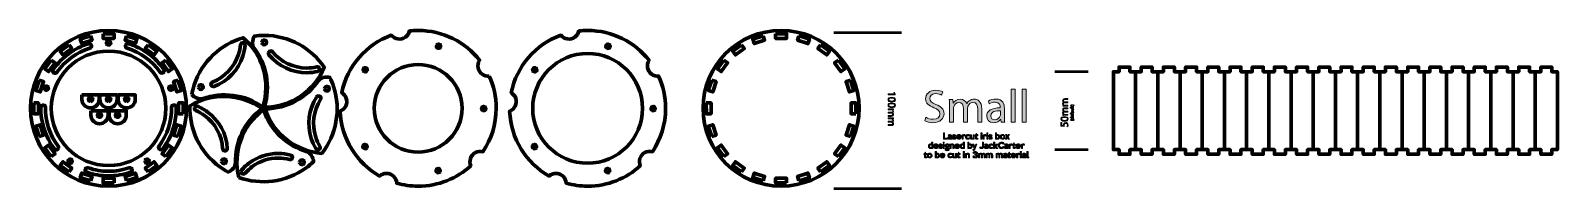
# Model space of a CAD drawing. Header units: inches. Extents: x -195 to 784, y 103 to 204.
import ezdxf

# ---------------------------------------------------------------- set-up
doc = ezdxf.new("R2010")
doc.units = ezdxf.units.IN
doc.header["$MEASUREMENT"] = 0
doc.layers.add('Layer 1', color=7, linetype='Continuous')

# ---------------------------------------------------------------- blocks, each defined once
blk = doc.blocks.new('block 2')
at = {"layer": 'Layer 1', "color": 7, "lineweight": 100, "true_color": 0xffffff}
for points, knots in [([(-91.63, 163.22), (-90.75, 162.13), (-89.56, 161.27), (-88.13, 160.8), (-86.96, 160.42), (-85.75, 160.35), (-84.61, 160.53), (-72.12, 164.96), (-57.75, 163.41), (-46.17, 155.13), (-40.85, 171.62), (-46.36, 189), (-58.76, 199.6), (-73.07, 195.46), (-85.15, 184.54), (-90.1, 169.3), (-90.75, 167.28), (-91.26, 165.25), (-91.63, 163.22)], [0, 0, 0, 0, 1, 1, 1, 2, 2, 2, 3, 3, 3, 4, 4, 4, 5, 5, 5, 6, 6, 6, 6]), ([(-78.44, 171.17), (-70.46, 174.27), (-64.38, 180.71), (-61.73, 188.84), (-61.07, 190.87), (-60.64, 192.96), (-60.45, 195.06), (-60.38, 195.84), (-59.74, 196.42), (-58.96, 196.42), (-58.92, 196.42), (-58.87, 196.42), (-58.82, 196.42), (-58, 196.34), (-57.39, 195.61), (-57.47, 194.79), (-57.68, 192.47), (-58.15, 190.15), (-58.88, 187.91), (-61.8, 178.92), (-68.54, 171.8), (-77.35, 168.37), (-77.53, 168.3), (-77.71, 168.27), (-77.9, 168.27), (-78.51, 168.27), (-79.07, 168.65), (-79.29, 169.23), (-79.59, 170), (-79.21, 170.87), (-78.44, 171.17)], [0, 0, 0, 0, 1, 1, 1, 2, 2, 2, 3, 3, 3, 4, 4, 4, 5, 5, 5, 6, 6, 6, 7, 7, 7, 8, 8, 8, 9, 9, 9, 10, 10, 10, 10]), ([(-51.85, 193.22), (-43.78, 182.7), (-40.82, 168.55), (-45.11, 154.98), (-27.79, 155.02), (-12.96, 165.63), (-6.71, 180.7), (-15.07, 193.03), (-29.19, 201.14), (-45.21, 201.14), (-47.33, 201.14), (-49.42, 201), (-51.46, 200.72), (-52.23, 199.55), (-52.68, 198.15), (-52.68, 196.65), (-52.68, 195.41), (-52.38, 194.24), (-51.85, 193.22)], [0, 0, 0, 0, 1, 1, 1, 2, 2, 2, 3, 3, 3, 4, 4, 4, 5, 5, 5, 6, 6, 6, 6]), ([(-46.71, 196.65), (-46.71, 197.47), (-46.04, 198.15), (-45.21, 198.15), (-44.38, 198.15), (-43.7, 197.47), (-43.7, 196.65), (-43.7, 195.82), (-44.38, 195.14), (-45.21, 195.14), (-46.04, 195.14), (-46.71, 195.82), (-46.71, 196.65)], [0, 0, 0, 0, 1, 1, 1, 2, 2, 2, 3, 3, 3, 4, 4, 4, 4]), ([(-42.48, 189.83), (-42.44, 190.23), (-42.25, 190.59), (-41.94, 190.84), (-41.67, 191.06), (-41.34, 191.18), (-40.99, 191.18), (-40.54, 191.18), (-40.12, 190.98), (-39.83, 190.63), (-34.42, 184), (-26.41, 180.2), (-17.86, 180.2), (-15.73, 180.2), (-13.6, 180.44), (-11.55, 180.91), (-11.44, 180.93), (-11.32, 180.94), (-11.21, 180.94), (-10.52, 180.94), (-9.91, 180.45), (-9.75, 179.78), (-9.57, 178.97), (-10.08, 178.17), (-10.88, 177.98), (-13.16, 177.47), (-15.5, 177.2), (-17.86, 177.2), (-27.31, 177.2), (-36.16, 181.41), (-42.15, 188.73), (-42.4, 189.04), (-42.52, 189.43), (-42.48, 189.83)], [0, 0, 0, 0, 1, 1, 1, 2, 2, 2, 3, 3, 3, 4, 4, 4, 5, 5, 5, 6, 6, 6, 7, 7, 7, 8, 8, 8, 9, 9, 9, 10, 10, 10, 11, 11, 11, 11]), ([(-87.32, 167.91), (-87.32, 168.74), (-86.65, 169.41), (-85.82, 169.41), (-84.99, 169.41), (-84.32, 168.74), (-84.32, 167.91), (-84.32, 167.08), (-84.99, 166.41), (-85.82, 166.41), (-86.65, 166.41), (-87.32, 167.08), (-87.32, 167.91)], [0, 0, 0, 0, 1, 1, 1, 2, 2, 2, 3, 3, 3, 4, 4, 4, 4]), ([(-44.61, 153.95), (-39.22, 137.49), (-24.54, 126.66), (-8.28, 125.38), (0.86, 137.14), (4.21, 153.08), (-0.74, 168.31), (-1.39, 170.33), (-2.18, 172.27), (-3.07, 174.13), (-4.42, 174.5), (-5.89, 174.5), (-7.33, 174.03), (-8.5, 173.65), (-9.52, 173), (-10.33, 172.18), (-17.84, 161.26), (-30.38, 154.06), (-44.61, 153.95)], [0, 0, 0, 0, 1, 1, 1, 2, 2, 2, 3, 3, 3, 4, 4, 4, 5, 5, 5, 6, 6, 6, 6]), ([(-6.52, 166.92), (-6.52, 167.75), (-5.85, 168.42), (-5.02, 168.42), (-4.19, 168.42), (-3.51, 167.75), (-3.51, 166.92), (-3.51, 166.09), (-4.19, 165.42), (-5.02, 165.42), (-5.85, 165.42), (-6.52, 166.09), (-6.52, 166.92)], [0, 0, 0, 0, 1, 1, 1, 2, 2, 2, 3, 3, 3, 4, 4, 4, 4]), ([(-73.67, 116.7), (-71.96, 115.45), (-70.19, 114.34), (-68.37, 113.36), (-67.06, 113.86), (-65.87, 114.72), (-64.98, 115.94), (-64.26, 116.94), (-63.81, 118.06), (-63.64, 119.2), (-63.99, 132.45), (-58.07, 145.64), (-46.62, 154.1), (-60.66, 164.25), (-78.89, 164.38), (-92.81, 155.86), (-93.29, 140.97), (-86.64, 126.11), (-73.67, 116.7)], [0, 0, 0, 0, 1, 1, 1, 2, 2, 2, 3, 3, 3, 4, 4, 4, 5, 5, 5, 6, 6, 6, 6]), ([(-11.6, 161.57), (-11.32, 162), (-10.85, 162.26), (-10.33, 162.26), (-10.05, 162.26), (-9.77, 162.18), (-9.52, 162.02), (-8.83, 161.57), (-8.63, 160.64), (-9.07, 159.95), (-13.7, 152.75), (-14.84, 143.96), (-12.2, 135.83), (-11.54, 133.8), (-10.66, 131.85), (-9.58, 130.05), (-9.38, 129.7), (-9.32, 129.3), (-9.42, 128.91), (-9.51, 128.52), (-9.76, 128.2), (-10.1, 127.99), (-10.33, 127.85), (-10.6, 127.78), (-10.87, 127.78), (-11.4, 127.78), (-11.88, 128.05), (-12.16, 128.51), (-13.35, 130.51), (-14.32, 132.66), (-15.05, 134.9), (-17.97, 143.89), (-16.71, 153.61), (-11.6, 161.57)], [0, 0, 0, 0, 1, 1, 1, 2, 2, 2, 3, 3, 3, 4, 4, 4, 5, 5, 5, 6, 6, 6, 7, 7, 7, 8, 8, 8, 9, 9, 9, 10, 10, 10, 11, 11, 11, 11]), ([(-89.8, 154.82), (-89.56, 155.37), (-89.02, 155.73), (-88.42, 155.73), (-88.22, 155.73), (-88.02, 155.69), (-87.83, 155.61), (-85.69, 154.69), (-83.64, 153.52), (-81.73, 152.14), (-74.08, 146.58), (-69.39, 137.98), (-68.85, 128.53), (-68.83, 128.13), (-68.96, 127.75), (-69.23, 127.45), (-69.5, 127.15), (-69.87, 126.97), (-70.26, 126.95), (-70.29, 126.95), (-70.32, 126.95), (-70.35, 126.95), (-71.14, 126.95), (-71.8, 127.57), (-71.85, 128.36), (-72.33, 136.91), (-76.58, 144.69), (-83.49, 149.71), (-85.22, 150.97), (-87.08, 152.02), (-89.01, 152.85), (-89.38, 153.01), (-89.66, 153.3), (-89.81, 153.67), (-89.96, 154.04), (-89.96, 154.45), (-89.8, 154.82)], [0, 0, 0, 0, 1, 1, 1, 2, 2, 2, 3, 3, 3, 4, 4, 4, 5, 5, 5, 6, 6, 6, 7, 7, 7, 8, 8, 8, 9, 9, 9, 10, 10, 10, 11, 11, 11, 12, 12, 12, 12]), ([(-61.56, 109.96), (-47.55, 104.89), (-31.36, 106.63), (-18.4, 116.05), (-16.68, 117.3), (-15.08, 118.64), (-13.58, 120.07), (-13.65, 121.47), (-14.11, 122.86), (-14.99, 124.08), (-15.72, 125.08), (-16.65, 125.85), (-17.68, 126.37), (-30.39, 130.13), (-41.11, 139.84), (-45.61, 153.34), (-59.6, 143.12), (-65.36, 125.82), (-61.56, 109.96)], [0, 0, 0, 0, 1, 1, 1, 2, 2, 2, 3, 3, 3, 4, 4, 4, 5, 5, 5, 6, 6, 6, 6]), ([(-72.53, 120.34), (-72.53, 121.17), (-71.86, 121.84), (-71.03, 121.84), (-70.2, 121.84), (-69.53, 121.17), (-69.53, 120.34), (-69.53, 119.51), (-70.2, 118.83), (-71.03, 118.83), (-71.86, 118.83), (-72.53, 119.51), (-72.53, 120.34)], [0, 0, 0, 0, 1, 1, 1, 2, 2, 2, 3, 3, 3, 4, 4, 4, 4]), ([(-60.15, 113.52), (-60.17, 113.92), (-60.04, 114.31), (-59.78, 114.61), (-58.24, 116.36), (-56.5, 117.96), (-54.59, 119.34), (-49.19, 123.26), (-42.83, 125.34), (-36.2, 125.34), (-33.5, 125.34), (-30.8, 124.98), (-28.16, 124.29), (-27.78, 124.19), (-27.45, 123.94), (-27.25, 123.6), (-27.05, 123.25), (-26.99, 122.85), (-27.1, 122.46), (-27.27, 121.8), (-27.87, 121.34), (-28.54, 121.34), (-28.67, 121.34), (-28.8, 121.36), (-28.93, 121.39), (-31.31, 122.02), (-33.75, 122.34), (-36.19, 122.34), (-42.2, 122.34), (-47.95, 120.46), (-52.83, 116.92), (-54.56, 115.66), (-56.14, 114.22), (-57.52, 112.63), (-57.81, 112.31), (-58.22, 112.12), (-58.65, 112.12), (-59.01, 112.12), (-59.36, 112.25), (-59.64, 112.49), (-59.94, 112.76), (-60.12, 113.12), (-60.15, 113.52)], [0, 0, 0, 0, 1, 1, 1, 2, 2, 2, 3, 3, 3, 4, 4, 4, 5, 5, 5, 6, 6, 6, 7, 7, 7, 8, 8, 8, 9, 9, 9, 10, 10, 10, 11, 11, 11, 12, 12, 12, 13, 13, 13, 14, 14, 14, 14]), ([(-22.54, 119.69), (-22.54, 120.52), (-21.87, 121.19), (-21.04, 121.19), (-20.21, 121.19), (-19.54, 120.52), (-19.54, 119.69), (-19.54, 118.86), (-20.21, 118.19), (-21.04, 118.19), (-21.87, 118.19), (-22.54, 118.86), (-22.54, 119.69)], [0, 0, 0, 0, 1, 1, 1, 2, 2, 2, 3, 3, 3, 4, 4, 4, 4])]:
    blk.add_open_spline(points, degree=3, knots=knots, dxfattribs=at)
blk = doc.blocks.new('block 3')
at = {"layer": 'Layer 1', "color": 7, "lineweight": 100, "true_color": 0xffffff}
for points, knots in [([(-161.99, 162.96), (-161.99, 162.96), (-161.99, 160.04), (-161.99, 160.04), (-161.99, 157.01), (-159.53, 154.54), (-156.49, 154.54), (-153.46, 154.54), (-150.99, 157.01), (-150.99, 160.04), (-150.99, 160.04), (-150.99, 162.96), (-150.99, 162.96), (-150.99, 162.96), (-161.99, 162.96), (-161.99, 162.96)], [0, 0, 0, 0, 1, 1, 1, 2, 2, 2, 3, 3, 3, 4, 4, 4, 5, 5, 5, 5]), ([(-156.49, 158.69), (-157.24, 158.69), (-157.84, 159.3), (-157.84, 160.04), (-157.84, 160.79), (-157.24, 161.39), (-156.49, 161.39), (-155.75, 161.39), (-155.14, 160.79), (-155.14, 160.04), (-155.14, 159.3), (-155.75, 158.69), (-156.49, 158.69)], [0, 0, 0, 0, 1, 1, 1, 2, 2, 2, 3, 3, 3, 4, 4, 4, 4]), ([(-150.46, 162.96), (-150.46, 162.96), (-150.46, 160.04), (-150.46, 160.04), (-150.46, 157.01), (-148, 154.54), (-144.96, 154.54), (-141.93, 154.54), (-139.47, 157.01), (-139.47, 160.04), (-139.47, 160.04), (-139.47, 162.96), (-139.47, 162.96), (-139.47, 162.96), (-150.46, 162.96), (-150.46, 162.96)], [0, 0, 0, 0, 1, 1, 1, 2, 2, 2, 3, 3, 3, 4, 4, 4, 5, 5, 5, 5]), ([(-144.96, 158.69), (-145.71, 158.69), (-146.31, 159.3), (-146.31, 160.04), (-146.31, 160.79), (-145.71, 161.39), (-144.96, 161.39), (-144.22, 161.39), (-143.61, 160.79), (-143.61, 160.04), (-143.61, 159.3), (-144.22, 158.69), (-144.96, 158.69)], [0, 0, 0, 0, 1, 1, 1, 2, 2, 2, 3, 3, 3, 4, 4, 4, 4]), ([(-138.87, 162.96), (-138.87, 162.96), (-138.87, 160.04), (-138.87, 160.04), (-138.87, 157.01), (-136.41, 154.54), (-133.37, 154.54), (-130.34, 154.54), (-127.87, 157.01), (-127.87, 160.04), (-127.87, 160.04), (-127.87, 162.96), (-127.87, 162.96), (-127.87, 162.96), (-138.87, 162.96), (-138.87, 162.96)], [0, 0, 0, 0, 1, 1, 1, 2, 2, 2, 3, 3, 3, 4, 4, 4, 5, 5, 5, 5]), ([(-133.37, 158.69), (-134.12, 158.69), (-134.72, 159.3), (-134.72, 160.04), (-134.72, 160.79), (-134.12, 161.39), (-133.37, 161.39), (-132.63, 161.39), (-132.02, 160.79), (-132.02, 160.04), (-132.02, 159.3), (-132.63, 158.69), (-133.37, 158.69)], [0, 0, 0, 0, 1, 1, 1, 2, 2, 2, 3, 3, 3, 4, 4, 4, 4]), ([(-156.26, 152.79), (-156.26, 152.79), (-156.26, 149.87), (-156.26, 149.87), (-156.26, 146.83), (-153.8, 144.37), (-150.76, 144.37), (-147.72, 144.37), (-145.26, 146.83), (-145.26, 149.87), (-145.26, 149.87), (-145.26, 152.79), (-145.26, 152.79), (-145.26, 152.79), (-156.26, 152.79), (-156.26, 152.79)], [0, 0, 0, 0, 1, 1, 1, 2, 2, 2, 3, 3, 3, 4, 4, 4, 5, 5, 5, 5]), ([(-150.76, 148.52), (-151.5, 148.52), (-152.11, 149.13), (-152.11, 149.87), (-152.11, 150.62), (-151.5, 151.22), (-150.76, 151.22), (-150.01, 151.22), (-149.41, 150.62), (-149.41, 149.87), (-149.41, 149.13), (-150.01, 148.52), (-150.76, 148.52)], [0, 0, 0, 0, 1, 1, 1, 2, 2, 2, 3, 3, 3, 4, 4, 4, 4]), ([(-144.67, 152.79), (-144.67, 152.79), (-144.67, 149.87), (-144.67, 149.87), (-144.67, 146.83), (-142.2, 144.37), (-139.17, 144.37), (-136.13, 144.37), (-133.67, 146.83), (-133.67, 149.87), (-133.67, 149.87), (-133.67, 152.79), (-133.67, 152.79), (-133.67, 152.79), (-144.67, 152.79), (-144.67, 152.79)], [0, 0, 0, 0, 1, 1, 1, 2, 2, 2, 3, 3, 3, 4, 4, 4, 5, 5, 5, 5]), ([(-139.17, 148.52), (-139.91, 148.52), (-140.52, 149.13), (-140.52, 149.87), (-140.52, 150.62), (-139.91, 151.22), (-139.17, 151.22), (-138.42, 151.22), (-137.82, 150.62), (-137.82, 149.87), (-137.82, 149.13), (-138.42, 148.52), (-139.17, 148.52)], [0, 0, 0, 0, 1, 1, 1, 2, 2, 2, 3, 3, 3, 4, 4, 4, 4])]:
    blk.add_open_spline(points, degree=3, knots=knots, dxfattribs=at)
blk = doc.blocks.new('block 4')
at = {"layer": 'Layer 1', "color": 7, "lineweight": 100, "true_color": 0xffffff}
for points in [[(513.24, 177.79), (509.62, 177.79), (509.62, 180.79), (502.62, 180.79), (502.62, 177.79), (499.01, 177.79), (499.01, 127.79), (502.62, 127.79), (502.62, 124.79), (509.62, 124.79), (509.62, 127.79), (513.24, 127.79)], [(527.47, 177.79), (523.85, 177.79), (523.85, 180.79), (516.85, 180.79), (516.85, 177.79), (513.24, 177.79), (513.24, 127.79), (516.85, 127.79), (516.85, 124.79), (523.85, 124.79), (523.85, 127.79), (527.47, 127.79)], [(541.7, 177.79), (538.08, 177.79), (538.08, 180.79), (531.08, 180.79), (531.08, 177.79), (527.47, 177.79), (527.47, 127.79), (531.08, 127.79), (531.08, 124.79), (538.08, 124.79), (538.08, 127.79), (541.7, 127.79)], [(555.93, 177.79), (552.31, 177.79), (552.31, 180.79), (545.31, 180.79), (545.31, 177.79), (541.7, 177.79), (541.7, 127.79), (545.31, 127.79), (545.31, 124.79), (552.31, 124.79), (552.31, 127.79), (555.93, 127.79)], [(570.16, 177.79), (566.54, 177.79), (566.54, 180.79), (559.54, 180.79), (559.54, 177.79), (555.93, 177.79), (555.93, 127.79), (559.54, 127.79), (559.54, 124.79), (566.54, 124.79), (566.54, 127.79), (570.16, 127.79)], [(584.39, 177.79), (580.77, 177.79), (580.77, 180.79), (573.77, 180.79), (573.77, 177.79), (570.16, 177.79), (570.16, 127.79), (573.77, 127.79), (573.77, 124.79), (580.77, 124.79), (580.77, 127.79), (584.39, 127.79)], [(598.62, 177.79), (595, 177.79), (595, 180.79), (588, 180.79), (588, 177.79), (584.39, 177.79), (584.39, 127.79), (588, 127.79), (588, 124.79), (595, 124.79), (595, 127.79), (598.62, 127.79)], [(612.85, 177.79), (609.23, 177.79), (609.23, 180.79), (602.23, 180.79), (602.23, 177.79), (598.62, 177.79), (598.62, 127.79), (602.23, 127.79), (602.23, 124.79), (609.23, 124.79), (609.23, 127.79), (612.85, 127.79)], [(627.08, 177.79), (623.46, 177.79), (623.46, 180.79), (616.46, 180.79), (616.46, 177.79), (612.85, 177.79), (612.85, 127.79), (616.46, 127.79), (616.46, 124.79), (623.46, 124.79), (623.46, 127.79), (627.08, 127.79)], [(641.31, 177.79), (637.69, 177.79), (637.69, 180.79), (630.69, 180.79), (630.69, 177.79), (627.08, 177.79), (627.08, 127.79), (630.69, 127.79), (630.69, 124.79), (637.69, 124.79), (637.69, 127.79), (641.31, 127.79)], [(655.54, 177.79), (651.92, 177.79), (651.92, 180.79), (644.92, 180.79), (644.92, 177.79), (641.31, 177.79), (641.31, 127.79), (644.92, 127.79), (644.92, 124.79), (651.92, 124.79), (651.92, 127.79), (655.54, 127.79)], [(669.77, 177.79), (666.15, 177.79), (666.15, 180.79), (659.15, 180.79), (659.15, 177.79), (655.54, 177.79), (655.54, 127.79), (659.15, 127.79), (659.15, 124.79), (666.15, 124.79), (666.15, 127.79), (669.77, 127.79)], [(684, 177.79), (680.38, 177.79), (680.38, 180.79), (673.38, 180.79), (673.38, 177.79), (669.77, 177.79), (669.77, 127.79), (673.38, 127.79), (673.38, 124.79), (680.38, 124.79), (680.38, 127.79), (684, 127.79)], [(698.23, 177.79), (694.61, 177.79), (694.61, 180.79), (687.61, 180.79), (687.61, 177.79), (684, 177.79), (684, 127.79), (687.61, 127.79), (687.61, 124.79), (694.61, 124.79), (694.61, 127.79), (698.23, 127.79)], [(712.46, 177.79), (708.84, 177.79), (708.84, 180.79), (701.84, 180.79), (701.84, 177.79), (698.23, 177.79), (698.23, 127.79), (701.84, 127.79), (701.84, 124.79), (708.84, 124.79), (708.84, 127.79), (712.46, 127.79)], [(726.69, 177.79), (723.07, 177.79), (723.07, 180.79), (716.07, 180.79), (716.07, 177.79), (712.46, 177.79), (712.46, 127.79), (716.07, 127.79), (716.07, 124.79), (723.07, 124.79), (723.07, 127.79), (726.69, 127.79)], [(740.91, 177.79), (737.3, 177.79), (737.3, 180.79), (730.3, 180.79), (730.3, 177.79), (726.69, 177.79), (726.69, 127.79), (730.3, 127.79), (730.3, 124.79), (737.3, 124.79), (737.3, 127.79), (740.91, 127.79)], [(755.15, 177.79), (751.53, 177.79), (751.53, 180.79), (744.53, 180.79), (744.53, 177.79), (740.91, 177.79), (740.91, 127.79), (744.53, 127.79), (744.53, 124.79), (751.53, 124.79), (751.53, 127.79), (755.15, 127.79)], [(769.38, 177.79), (765.76, 177.79), (765.76, 180.79), (758.76, 180.79), (758.76, 177.79), (755.15, 177.79), (755.15, 127.79), (758.76, 127.79), (758.76, 124.79), (765.76, 124.79), (765.76, 127.79), (769.38, 127.79)], [(769.38, 127.79), (772.99, 127.79), (772.99, 124.79), (779.99, 124.79), (779.99, 127.79), (783.61, 127.79), (783.61, 177.79), (779.99, 177.79), (779.99, 180.79), (772.99, 180.79), (772.99, 177.79), (769.38, 177.79), (769.38, 127.79)]]:
    blk.add_lwpolyline(points, dxfattribs=at)
blk = doc.blocks.new('block 7')
at = {"layer": 'Layer 1', "true_color": 0xffffff}
h = blk.add_hatch(color=7, dxfattribs=at)
h.dxf.hatch_style = 2
edge = h.paths.add_edge_path()
edge.add_spline(control_points=[(467.44, 155.67), (467.09, 155.67), (466.8, 155.66), (466.52, 155.64), (466.52, 155.64), (466.52, 156.18), (466.52, 156.18), (466.52, 156.18), (467.07, 156.21), (467.07, 156.21), (467.07, 156.21), (467.07, 156.23), (467.07, 156.23), (466.75, 156.42), (466.45, 156.73), (466.45, 157.3), (466.45, 157.76), (466.73, 158.11), (467.13, 158.26), (467.13, 158.26), (467.13, 158.27), (467.13, 158.27), (466.94, 158.38), (466.79, 158.51), (466.69, 158.65), (466.53, 158.86), (466.45, 159.08), (466.45, 159.4), (466.45, 159.85), (466.74, 160.52), (467.92, 160.52), (467.92, 160.52), (469.92, 160.52), (469.92, 160.52), (469.92, 160.52), (469.92, 159.92), (469.92, 159.92), (469.92, 159.92), (468, 159.92), (468, 159.92), (467.35, 159.92), (466.95, 159.68), (466.95, 159.18), (466.95, 158.83), (467.21, 158.55), (467.51, 158.45), (467.6, 158.42), (467.71, 158.4), (467.82, 158.4), (467.82, 158.4), (469.92, 158.4), (469.92, 158.4), (469.92, 158.4), (469.92, 157.8), (469.92, 157.8), (469.92, 157.8), (467.89, 157.8), (467.89, 157.8), (467.35, 157.8), (466.95, 157.56), (466.95, 157.09), (466.95, 156.7), (467.26, 156.42), (467.57, 156.32), (467.66, 156.28), (467.77, 156.27), (467.87, 156.27), (467.87, 156.27), (469.92, 156.27), (469.92, 156.27), (469.92, 156.27), (469.92, 155.67), (469.92, 155.67), (469.92, 155.67), (467.44, 155.67), (467.44, 155.67), (467.44, 155.67), (467.44, 155.67), (467.44, 155.67)], knot_values=[0, 0, 0, 0, 1, 1, 1, 2, 2, 2, 3, 3, 3, 4, 4, 4, 5, 5, 5, 6, 6, 6, 7, 7, 7, 8, 8, 8, 9, 9, 9, 10, 10, 10, 11, 11, 11, 12, 12, 12, 13, 13, 13, 14, 14, 14, 15, 15, 15, 16, 16, 16, 17, 17, 17, 18, 18, 18, 19, 19, 19, 20, 20, 20, 21, 21, 21, 22, 22, 22, 23, 23, 23, 24, 24, 24, 25, 25, 25, 26, 26, 26, 26], degree=3, periodic=1)
h = blk.add_hatch(color=7, dxfattribs=at)
h.dxf.hatch_style = 2
edge = h.paths.add_edge_path()
edge.add_spline(control_points=[(467.59, 149.04), (469.14, 149.04), (470, 148.46), (470, 147.45), (470, 146.56), (469.16, 145.96), (467.65, 145.94), (466.12, 145.94), (465.28, 146.6), (465.28, 147.53), (465.28, 148.49), (466.14, 149.04), (467.59, 149.04)], knot_values=[0, 0, 0, 0, 1, 1, 1, 2, 2, 2, 3, 3, 3, 4, 4, 4, 4], degree=3, periodic=1)
edge = h.paths.add_edge_path()
edge.add_spline(control_points=[(467.66, 146.56), (468.85, 146.56), (469.52, 146.92), (469.52, 147.49), (469.52, 148.12), (468.79, 148.42), (467.62, 148.42), (466.5, 148.42), (465.76, 148.13), (465.76, 147.49), (465.76, 146.95), (466.42, 146.56), (467.66, 146.56)], knot_values=[0, 0, 0, 0, 1, 1, 1, 2, 2, 2, 3, 3, 3, 4, 4, 4, 4], degree=3, periodic=1)
h = blk.add_hatch(color=7, dxfattribs=at)
h.dxf.hatch_style = 2
edge = h.paths.add_edge_path()
edge.add_spline(control_points=[(467.44, 149.81), (467.09, 149.81), (466.8, 149.8), (466.52, 149.78), (466.52, 149.78), (466.52, 150.32), (466.52, 150.32), (466.52, 150.32), (467.07, 150.35), (467.07, 150.35), (467.07, 150.35), (467.07, 150.37), (467.07, 150.37), (466.75, 150.56), (466.45, 150.87), (466.45, 151.44), (466.45, 151.9), (466.73, 152.25), (467.13, 152.4), (467.13, 152.4), (467.13, 152.41), (467.13, 152.41), (466.94, 152.52), (466.79, 152.65), (466.69, 152.79), (466.53, 153), (466.45, 153.22), (466.45, 153.54), (466.45, 153.99), (466.74, 154.66), (467.92, 154.66), (467.92, 154.66), (469.92, 154.66), (469.92, 154.66), (469.92, 154.66), (469.92, 154.06), (469.92, 154.06), (469.92, 154.06), (468, 154.06), (468, 154.06), (467.35, 154.06), (466.95, 153.82), (466.95, 153.32), (466.95, 152.97), (467.21, 152.69), (467.51, 152.59), (467.6, 152.56), (467.71, 152.54), (467.82, 152.54), (467.82, 152.54), (469.92, 152.54), (469.92, 152.54), (469.92, 152.54), (469.92, 151.93), (469.92, 151.93), (469.92, 151.93), (467.89, 151.93), (467.89, 151.93), (467.35, 151.93), (466.95, 151.7), (466.95, 151.23), (466.95, 150.84), (467.26, 150.56), (467.57, 150.46), (467.66, 150.42), (467.77, 150.41), (467.87, 150.41), (467.87, 150.41), (469.92, 150.41), (469.92, 150.41), (469.92, 150.41), (469.92, 149.81), (469.92, 149.81), (469.92, 149.81), (467.44, 149.81), (467.44, 149.81), (467.44, 149.81), (467.44, 149.81), (467.44, 149.81)], knot_values=[0, 0, 0, 0, 1, 1, 1, 2, 2, 2, 3, 3, 3, 4, 4, 4, 5, 5, 5, 6, 6, 6, 7, 7, 7, 8, 8, 8, 9, 9, 9, 10, 10, 10, 11, 11, 11, 12, 12, 12, 13, 13, 13, 14, 14, 14, 15, 15, 15, 16, 16, 16, 17, 17, 17, 18, 18, 18, 19, 19, 19, 20, 20, 20, 21, 21, 21, 22, 22, 22, 23, 23, 23, 24, 24, 24, 25, 25, 25, 26, 26, 26, 26], degree=3, periodic=1)
h = blk.add_hatch(color=7, dxfattribs=at)
h.dxf.hatch_style = 2
edge = h.paths.add_edge_path()
edge.add_spline(control_points=[(465.88, 145.13), (465.88, 145.13), (465.88, 143.38), (465.88, 143.38), (465.88, 143.38), (467.05, 143.21), (467.05, 143.21), (467.04, 143.31), (467.02, 143.41), (467.02, 143.58), (467.02, 143.93), (467.1, 144.28), (467.27, 144.56), (467.47, 144.92), (467.86, 145.22), (468.44, 145.22), (469.33, 145.22), (470, 144.51), (470, 143.52), (470, 143.02), (469.86, 142.6), (469.72, 142.38), (469.72, 142.38), (469.25, 142.53), (469.25, 142.53), (469.36, 142.72), (469.5, 143.1), (469.5, 143.51), (469.5, 144.09), (469.12, 144.59), (468.51, 144.59), (467.92, 144.58), (467.5, 144.19), (467.5, 143.28), (467.5, 143.02), (467.53, 142.81), (467.55, 142.65), (467.55, 142.65), (465.36, 142.94), (465.36, 142.94), (465.36, 142.94), (465.36, 145.13), (465.36, 145.13), (465.36, 145.13), (465.88, 145.13), (465.88, 145.13)], knot_values=[0, 0, 0, 0, 1, 1, 1, 2, 2, 2, 3, 3, 3, 4, 4, 4, 5, 5, 5, 6, 6, 6, 7, 7, 7, 8, 8, 8, 9, 9, 9, 10, 10, 10, 11, 11, 11, 12, 12, 12, 13, 13, 13, 14, 14, 14, 15, 15, 15, 15], degree=3, periodic=1)
at = {"layer": 'Layer 1', "lineweight": 0}
for points, knots in [([(467.44, 155.67), (467.09, 155.67), (466.8, 155.66), (466.52, 155.64), (466.52, 155.64), (466.52, 156.18), (466.52, 156.18), (466.52, 156.18), (467.07, 156.21), (467.07, 156.21), (467.07, 156.21), (467.07, 156.23), (467.07, 156.23), (466.75, 156.42), (466.45, 156.73), (466.45, 157.3), (466.45, 157.76), (466.73, 158.11), (467.13, 158.26), (467.13, 158.26), (467.13, 158.27), (467.13, 158.27), (466.94, 158.38), (466.79, 158.51), (466.69, 158.65), (466.53, 158.86), (466.45, 159.08), (466.45, 159.4), (466.45, 159.85), (466.74, 160.52), (467.92, 160.52), (467.92, 160.52), (469.92, 160.52), (469.92, 160.52), (469.92, 160.52), (469.92, 159.92), (469.92, 159.92), (469.92, 159.92), (468, 159.92), (468, 159.92), (467.35, 159.92), (466.95, 159.68), (466.95, 159.18), (466.95, 158.83), (467.21, 158.55), (467.51, 158.45), (467.6, 158.42), (467.71, 158.4), (467.82, 158.4), (467.82, 158.4), (469.92, 158.4), (469.92, 158.4), (469.92, 158.4), (469.92, 157.8), (469.92, 157.8), (469.92, 157.8), (467.89, 157.8), (467.89, 157.8), (467.35, 157.8), (466.95, 157.56), (466.95, 157.09), (466.95, 156.7), (467.26, 156.42), (467.57, 156.32), (467.66, 156.28), (467.77, 156.27), (467.87, 156.27), (467.87, 156.27), (469.92, 156.27), (469.92, 156.27), (469.92, 156.27), (469.92, 155.67), (469.92, 155.67), (469.92, 155.67), (467.44, 155.67), (467.44, 155.67), (467.44, 155.67), (467.44, 155.67), (467.44, 155.67)], [0, 0, 0, 0, 1, 1, 1, 2, 2, 2, 3, 3, 3, 4, 4, 4, 5, 5, 5, 6, 6, 6, 7, 7, 7, 8, 8, 8, 9, 9, 9, 10, 10, 10, 11, 11, 11, 12, 12, 12, 13, 13, 13, 14, 14, 14, 15, 15, 15, 16, 16, 16, 17, 17, 17, 18, 18, 18, 19, 19, 19, 20, 20, 20, 21, 21, 21, 22, 22, 22, 23, 23, 23, 24, 24, 24, 25, 25, 25, 26, 26, 26, 26]), ([(467.59, 149.04), (469.14, 149.04), (470, 148.46), (470, 147.45), (470, 146.56), (469.16, 145.96), (467.65, 145.94), (466.12, 145.94), (465.28, 146.6), (465.28, 147.53), (465.28, 148.49), (466.14, 149.04), (467.59, 149.04)], [0, 0, 0, 0, 1, 1, 1, 2, 2, 2, 3, 3, 3, 4, 4, 4, 4]), ([(467.66, 146.56), (468.85, 146.56), (469.52, 146.92), (469.52, 147.49), (469.52, 148.12), (468.79, 148.42), (467.62, 148.42), (466.5, 148.42), (465.76, 148.13), (465.76, 147.49), (465.76, 146.95), (466.42, 146.56), (467.66, 146.56)], [0, 0, 0, 0, 1, 1, 1, 2, 2, 2, 3, 3, 3, 4, 4, 4, 4]), ([(467.44, 149.81), (467.09, 149.81), (466.8, 149.8), (466.52, 149.78), (466.52, 149.78), (466.52, 150.32), (466.52, 150.32), (466.52, 150.32), (467.07, 150.35), (467.07, 150.35), (467.07, 150.35), (467.07, 150.37), (467.07, 150.37), (466.75, 150.56), (466.45, 150.87), (466.45, 151.44), (466.45, 151.9), (466.73, 152.25), (467.13, 152.4), (467.13, 152.4), (467.13, 152.41), (467.13, 152.41), (466.94, 152.52), (466.79, 152.65), (466.69, 152.79), (466.53, 153), (466.45, 153.22), (466.45, 153.54), (466.45, 153.99), (466.74, 154.66), (467.92, 154.66), (467.92, 154.66), (469.92, 154.66), (469.92, 154.66), (469.92, 154.66), (469.92, 154.06), (469.92, 154.06), (469.92, 154.06), (468, 154.06), (468, 154.06), (467.35, 154.06), (466.95, 153.82), (466.95, 153.32), (466.95, 152.97), (467.21, 152.69), (467.51, 152.59), (467.6, 152.56), (467.71, 152.54), (467.82, 152.54), (467.82, 152.54), (469.92, 152.54), (469.92, 152.54), (469.92, 152.54), (469.92, 151.93), (469.92, 151.93), (469.92, 151.93), (467.89, 151.93), (467.89, 151.93), (467.35, 151.93), (466.95, 151.7), (466.95, 151.23), (466.95, 150.84), (467.26, 150.56), (467.57, 150.46), (467.66, 150.42), (467.77, 150.41), (467.87, 150.41), (467.87, 150.41), (469.92, 150.41), (469.92, 150.41), (469.92, 150.41), (469.92, 149.81), (469.92, 149.81), (469.92, 149.81), (467.44, 149.81), (467.44, 149.81), (467.44, 149.81), (467.44, 149.81), (467.44, 149.81)], [0, 0, 0, 0, 1, 1, 1, 2, 2, 2, 3, 3, 3, 4, 4, 4, 5, 5, 5, 6, 6, 6, 7, 7, 7, 8, 8, 8, 9, 9, 9, 10, 10, 10, 11, 11, 11, 12, 12, 12, 13, 13, 13, 14, 14, 14, 15, 15, 15, 16, 16, 16, 17, 17, 17, 18, 18, 18, 19, 19, 19, 20, 20, 20, 21, 21, 21, 22, 22, 22, 23, 23, 23, 24, 24, 24, 25, 25, 25, 26, 26, 26, 26]), ([(465.88, 145.13), (465.88, 145.13), (465.88, 143.38), (465.88, 143.38), (465.88, 143.38), (467.05, 143.21), (467.05, 143.21), (467.04, 143.31), (467.02, 143.41), (467.02, 143.58), (467.02, 143.93), (467.1, 144.28), (467.27, 144.56), (467.47, 144.92), (467.86, 145.22), (468.44, 145.22), (469.33, 145.22), (470, 144.51), (470, 143.52), (470, 143.02), (469.86, 142.6), (469.72, 142.38), (469.72, 142.38), (469.25, 142.53), (469.25, 142.53), (469.36, 142.72), (469.5, 143.1), (469.5, 143.51), (469.5, 144.09), (469.12, 144.59), (468.51, 144.59), (467.92, 144.58), (467.5, 144.19), (467.5, 143.28), (467.5, 143.02), (467.53, 142.81), (467.55, 142.65), (467.55, 142.65), (465.36, 142.94), (465.36, 142.94), (465.36, 142.94), (465.36, 145.13), (465.36, 145.13), (465.36, 145.13), (465.88, 145.13), (465.88, 145.13)], [0, 0, 0, 0, 1, 1, 1, 2, 2, 2, 3, 3, 3, 4, 4, 4, 5, 5, 5, 6, 6, 6, 7, 7, 7, 8, 8, 8, 9, 9, 9, 10, 10, 10, 11, 11, 11, 12, 12, 12, 13, 13, 13, 14, 14, 14, 15, 15, 15, 15])]:
    blk.add_open_spline(points, degree=3, knots=knots, dxfattribs=at)
blk = doc.blocks.new('block 8')
at = {"layer": 'Layer 1', "true_color": 0xffffff}
h = blk.add_hatch(color=7, dxfattribs=at)
h.dxf.hatch_style = 2
edge = h.paths.add_edge_path()
edge.add_spline(control_points=[(473.89, 156.04), (473.59, 156.26), (473.2, 156.42), (472.66, 156.42), (472.12, 156.42), (471.74, 156.26), (471.44, 156.04), (471.44, 156.04), (471.44, 156.25), (471.44, 156.25), (471.69, 156.44), (472.07, 156.64), (472.66, 156.64), (473.25, 156.64), (473.63, 156.44), (473.89, 156.25), (473.89, 156.25), (473.89, 156.04), (473.89, 156.04)], knot_values=[0, 0, 0, 0, 1, 1, 1, 2, 2, 2, 3, 3, 3, 4, 4, 4, 5, 5, 5, 6, 6, 6, 6], degree=3, periodic=1)
h = blk.add_hatch(color=7, dxfattribs=at)
h.dxf.hatch_style = 2
edge = h.paths.add_edge_path()
edge.add_spline(control_points=[(473.52, 150.55), (473.52, 150.55), (472.27, 150.55), (472.27, 150.55), (472.27, 150.55), (472.27, 150.35), (472.27, 150.35), (472.27, 150.35), (472.07, 150.35), (472.07, 150.35), (472.07, 150.35), (472.07, 150.55), (472.07, 150.55), (472.07, 150.55), (472, 150.55), (472, 150.55), (471.8, 150.55), (471.61, 150.6), (471.5, 150.72), (471.4, 150.82), (471.36, 150.95), (471.36, 151.08), (471.36, 151.17), (471.38, 151.25), (471.4, 151.3), (471.4, 151.3), (471.61, 151.26), (471.61, 151.26), (471.59, 151.23), (471.57, 151.17), (471.57, 151.1), (471.57, 150.87), (471.77, 150.81), (471.99, 150.81), (471.99, 150.81), (472.07, 150.81), (472.07, 150.81), (472.07, 150.81), (472.07, 151.17), (472.07, 151.17), (472.07, 151.17), (472.27, 151.17), (472.27, 151.17), (472.27, 151.17), (472.27, 150.81), (472.27, 150.81), (472.27, 150.81), (473.52, 150.81), (473.52, 150.81), (473.52, 150.81), (473.52, 150.55), (473.52, 150.55), (473.52, 150.55), (473.52, 150.55), (473.52, 150.55)], knot_values=[0, 0, 0, 0, 1, 1, 1, 2, 2, 2, 3, 3, 3, 4, 4, 4, 5, 5, 5, 6, 6, 6, 7, 7, 7, 8, 8, 8, 9, 9, 9, 10, 10, 10, 11, 11, 11, 12, 12, 12, 13, 13, 13, 14, 14, 14, 15, 15, 15, 16, 16, 16, 17, 17, 17, 18, 18, 18, 18], degree=3, periodic=1)
h = blk.add_hatch(color=7, dxfattribs=at)
h.dxf.hatch_style = 2
h.paths.add_polyline_path([(471.4, 154.5), (471.4, 154.77), (473.52, 154.77), (473.52, 154.5)])
h = blk.add_hatch(color=7, dxfattribs=at)
h.dxf.hatch_style = 2
edge = h.paths.add_edge_path()
edge.add_spline(control_points=[(471.4, 148.59), (471.4, 148.59), (473.15, 148.59), (473.15, 148.59), (473.28, 148.59), (473.43, 148.59), (473.52, 148.6), (473.52, 148.6), (473.52, 148.36), (473.52, 148.36), (473.52, 148.36), (473.27, 148.35), (473.27, 148.35), (473.27, 148.35), (473.27, 148.34), (473.27, 148.34), (473.43, 148.26), (473.56, 148.08), (473.56, 147.85), (473.56, 147.5), (473.26, 147.23), (472.82, 147.23), (472.34, 147.22), (472.04, 147.52), (472.04, 147.88), (472.04, 148.1), (472.14, 148.25), (472.26, 148.32), (472.26, 148.32), (472.26, 148.32), (472.26, 148.32), (472.26, 148.32), (471.4, 148.32), (471.4, 148.32), (471.4, 148.32), (471.4, 148.59), (471.4, 148.59), (471.4, 148.59), (471.4, 148.59), (471.4, 148.59)], knot_values=[0, 0, 0, 0, 1, 1, 1, 2, 2, 2, 3, 3, 3, 4, 4, 4, 5, 5, 5, 6, 6, 6, 7, 7, 7, 8, 8, 8, 9, 9, 9, 10, 10, 10, 11, 11, 11, 12, 12, 12, 13, 13, 13, 13], degree=3, periodic=1)
edge = h.paths.add_edge_path()
edge.add_spline(control_points=[(472.66, 148.32), (472.63, 148.32), (472.59, 148.32), (472.55, 148.31), (472.38, 148.27), (472.25, 148.13), (472.25, 147.93), (472.25, 147.66), (472.49, 147.49), (472.81, 147.49), (473.1, 147.49), (473.34, 147.64), (473.34, 147.92), (473.34, 148.1), (473.23, 148.26), (473.03, 148.31), (472.99, 148.32), (472.96, 148.32), (472.92, 148.32), (472.92, 148.32), (472.66, 148.32), (472.66, 148.32), (472.66, 148.32), (472.66, 148.32), (472.66, 148.32)], knot_values=[0, 0, 0, 0, 1, 1, 1, 2, 2, 2, 3, 3, 3, 4, 4, 4, 5, 5, 5, 6, 6, 6, 7, 7, 7, 8, 8, 8, 8], degree=3, periodic=1)
h = blk.add_hatch(color=7, dxfattribs=at)
h.dxf.hatch_style = 2
edge = h.paths.add_edge_path()
edge.add_spline(control_points=[(471.44, 147.05), (471.74, 146.83), (472.13, 146.67), (472.67, 146.67), (473.2, 146.67), (473.59, 146.84), (473.89, 147.05), (473.89, 147.05), (473.89, 146.85), (473.89, 146.85), (473.64, 146.66), (473.25, 146.45), (472.67, 146.45), (472.08, 146.46), (471.69, 146.66), (471.44, 146.85), (471.44, 146.85), (471.44, 147.05), (471.44, 147.05)], knot_values=[0, 0, 0, 0, 1, 1, 1, 2, 2, 2, 3, 3, 3, 4, 4, 4, 5, 5, 5, 6, 6, 6, 6], degree=3, periodic=1)
h = blk.add_hatch(color=7, dxfattribs=at)
h.dxf.hatch_style = 2
edge = h.paths.add_edge_path()
edge.add_spline(control_points=[(471.66, 155.53), (471.66, 155.53), (472.07, 155.53), (472.07, 155.53), (472.07, 155.53), (472.07, 155.91), (472.07, 155.91), (472.07, 155.91), (472.27, 155.91), (472.27, 155.91), (472.27, 155.91), (472.27, 155.53), (472.27, 155.53), (472.27, 155.53), (473.06, 155.53), (473.06, 155.53), (473.24, 155.53), (473.34, 155.58), (473.34, 155.73), (473.34, 155.79), (473.33, 155.85), (473.32, 155.88), (473.32, 155.88), (473.52, 155.89), (473.52, 155.89), (473.54, 155.84), (473.55, 155.76), (473.55, 155.66), (473.55, 155.53), (473.52, 155.43), (473.44, 155.37), (473.37, 155.3), (473.24, 155.27), (473.07, 155.27), (473.07, 155.27), (472.27, 155.27), (472.27, 155.27), (472.27, 155.27), (472.27, 155.04), (472.27, 155.04), (472.27, 155.04), (472.07, 155.04), (472.07, 155.04), (472.07, 155.04), (472.07, 155.27), (472.07, 155.27), (472.07, 155.27), (471.73, 155.27), (471.73, 155.27), (471.73, 155.27), (471.66, 155.53), (471.66, 155.53)], knot_values=[0, 0, 0, 0, 1, 1, 1, 2, 2, 2, 3, 3, 3, 4, 4, 4, 5, 5, 5, 6, 6, 6, 7, 7, 7, 8, 8, 8, 9, 9, 9, 10, 10, 10, 11, 11, 11, 12, 12, 12, 13, 13, 13, 14, 14, 14, 15, 15, 15, 16, 16, 16, 17, 17, 17, 17], degree=3, periodic=1)
h = blk.add_hatch(color=7, dxfattribs=at)
h.dxf.hatch_style = 2
edge = h.paths.add_edge_path()
edge.add_spline(control_points=[(473.52, 152.21), (473.52, 152.21), (473.34, 152.19), (473.34, 152.19), (473.34, 152.19), (473.34, 152.18), (473.34, 152.18), (473.45, 152.1), (473.56, 151.94), (473.56, 151.73), (473.56, 151.44), (473.35, 151.29), (473.14, 151.29), (472.79, 151.29), (472.6, 151.6), (472.6, 152.16), (472.6, 152.16), (472.57, 152.16), (472.57, 152.16), (472.45, 152.16), (472.23, 152.13), (472.23, 151.83), (472.23, 151.7), (472.28, 151.56), (472.34, 151.45), (472.34, 151.45), (472.17, 151.39), (472.17, 151.39), (472.09, 151.51), (472.04, 151.69), (472.04, 151.87), (472.04, 152.31), (472.34, 152.42), (472.63, 152.42), (472.63, 152.42), (473.18, 152.42), (473.18, 152.42), (473.3, 152.42), (473.43, 152.43), (473.52, 152.45), (473.52, 152.45), (473.52, 152.21), (473.52, 152.21), (473.52, 152.21), (473.52, 152.21), (473.52, 152.21)], knot_values=[0, 0, 0, 0, 1, 1, 1, 2, 2, 2, 3, 3, 3, 4, 4, 4, 5, 5, 5, 6, 6, 6, 7, 7, 7, 8, 8, 8, 9, 9, 9, 10, 10, 10, 11, 11, 11, 12, 12, 12, 13, 13, 13, 14, 14, 14, 15, 15, 15, 15], degree=3, periodic=1)
edge = h.paths.add_edge_path()
edge.add_spline(control_points=[(472.78, 152.17), (472.78, 151.88), (472.83, 151.55), (473.11, 151.55), (473.28, 151.55), (473.36, 151.67), (473.36, 151.8), (473.36, 151.99), (473.24, 152.11), (473.12, 152.15), (473.09, 152.16), (473.06, 152.17), (473.04, 152.17), (473.04, 152.17), (472.78, 152.17), (472.78, 152.17)], knot_values=[0, 0, 0, 0, 1, 1, 1, 2, 2, 2, 3, 3, 3, 4, 4, 4, 5, 5, 5, 5], degree=3, periodic=1)
h = blk.add_hatch(color=7, dxfattribs=at)
h.dxf.hatch_style = 2
edge = h.paths.add_edge_path()
edge.add_spline(control_points=[(472.85, 149.17), (473.2, 149.18), (473.35, 149.4), (473.35, 149.67), (473.35, 149.86), (473.32, 149.97), (473.27, 150.07), (473.27, 150.07), (473.46, 150.12), (473.46, 150.12), (473.51, 150.02), (473.55, 149.86), (473.55, 149.63), (473.55, 149.19), (473.26, 148.92), (472.82, 148.92), (472.38, 148.92), (472.04, 149.18), (472.04, 149.6), (472.04, 150.07), (472.46, 150.2), (472.72, 150.2), (472.78, 150.2), (472.82, 150.19), (472.85, 150.19), (472.85, 150.19), (472.85, 149.17), (472.85, 149.17), (472.85, 149.17), (472.85, 149.17), (472.85, 149.17)], knot_values=[0, 0, 0, 0, 1, 1, 1, 2, 2, 2, 3, 3, 3, 4, 4, 4, 5, 5, 5, 6, 6, 6, 7, 7, 7, 8, 8, 8, 9, 9, 9, 10, 10, 10, 10], degree=3, periodic=1)
edge = h.paths.add_edge_path()
edge.add_spline(control_points=[(472.66, 149.94), (472.49, 149.95), (472.23, 149.88), (472.23, 149.58), (472.23, 149.31), (472.47, 149.19), (472.66, 149.17), (472.66, 149.17), (472.66, 149.94), (472.66, 149.94)], knot_values=[0, 0, 0, 0, 1, 1, 1, 2, 2, 2, 3, 3, 3, 3], degree=3, periodic=1)
h = blk.add_hatch(color=7, dxfattribs=at)
h.dxf.hatch_style = 2
edge = h.paths.add_edge_path()
edge.add_spline(control_points=[(473.13, 154.06), (473.28, 154.06), (473.41, 154.07), (473.52, 154.08), (473.52, 154.08), (473.52, 153.84), (473.52, 153.84), (473.52, 153.84), (473.29, 153.83), (473.29, 153.83), (473.29, 153.83), (473.29, 153.82), (473.29, 153.82), (473.4, 153.75), (473.56, 153.6), (473.56, 153.34), (473.56, 153.11), (473.43, 152.84), (472.92, 152.84), (472.92, 152.84), (472.07, 152.84), (472.07, 152.84), (472.07, 152.84), (472.07, 153.1), (472.07, 153.1), (472.07, 153.1), (472.88, 153.1), (472.88, 153.1), (473.15, 153.1), (473.34, 153.19), (473.34, 153.43), (473.34, 153.6), (473.21, 153.73), (473.1, 153.78), (473.06, 153.79), (473.01, 153.8), (472.96, 153.8), (472.96, 153.8), (472.07, 153.8), (472.07, 153.8), (472.07, 153.8), (472.07, 154.06), (472.07, 154.06), (472.07, 154.06), (473.13, 154.06), (473.13, 154.06), (473.13, 154.06), (473.13, 154.06), (473.13, 154.06)], knot_values=[0, 0, 0, 0, 1, 1, 1, 2, 2, 2, 3, 3, 3, 4, 4, 4, 5, 5, 5, 6, 6, 6, 7, 7, 7, 8, 8, 8, 9, 9, 9, 10, 10, 10, 11, 11, 11, 12, 12, 12, 13, 13, 13, 14, 14, 14, 15, 15, 15, 16, 16, 16, 16], degree=3, periodic=1)
at = {"layer": 'Layer 1', "lineweight": 0}
blk.add_lwpolyline([(471.4, 154.5), (471.4, 154.77), (473.52, 154.77), (473.52, 154.5), (471.4, 154.5)], dxfattribs=at)
for points, knots in [([(473.89, 156.04), (473.59, 156.26), (473.2, 156.42), (472.66, 156.42), (472.12, 156.42), (471.74, 156.26), (471.44, 156.04), (471.44, 156.04), (471.44, 156.25), (471.44, 156.25), (471.69, 156.44), (472.07, 156.64), (472.66, 156.64), (473.25, 156.64), (473.63, 156.44), (473.89, 156.25), (473.89, 156.25), (473.89, 156.04), (473.89, 156.04)], [0, 0, 0, 0, 1, 1, 1, 2, 2, 2, 3, 3, 3, 4, 4, 4, 5, 5, 5, 6, 6, 6, 6]), ([(473.52, 150.55), (473.52, 150.55), (472.27, 150.55), (472.27, 150.55), (472.27, 150.55), (472.27, 150.35), (472.27, 150.35), (472.27, 150.35), (472.07, 150.35), (472.07, 150.35), (472.07, 150.35), (472.07, 150.55), (472.07, 150.55), (472.07, 150.55), (472, 150.55), (472, 150.55), (471.8, 150.55), (471.61, 150.6), (471.5, 150.72), (471.4, 150.82), (471.36, 150.95), (471.36, 151.08), (471.36, 151.17), (471.38, 151.25), (471.4, 151.3), (471.4, 151.3), (471.61, 151.26), (471.61, 151.26), (471.59, 151.23), (471.57, 151.17), (471.57, 151.1), (471.57, 150.87), (471.77, 150.81), (471.99, 150.81), (471.99, 150.81), (472.07, 150.81), (472.07, 150.81), (472.07, 150.81), (472.07, 151.17), (472.07, 151.17), (472.07, 151.17), (472.27, 151.17), (472.27, 151.17), (472.27, 151.17), (472.27, 150.81), (472.27, 150.81), (472.27, 150.81), (473.52, 150.81), (473.52, 150.81), (473.52, 150.81), (473.52, 150.55), (473.52, 150.55), (473.52, 150.55), (473.52, 150.55), (473.52, 150.55)], [0, 0, 0, 0, 1, 1, 1, 2, 2, 2, 3, 3, 3, 4, 4, 4, 5, 5, 5, 6, 6, 6, 7, 7, 7, 8, 8, 8, 9, 9, 9, 10, 10, 10, 11, 11, 11, 12, 12, 12, 13, 13, 13, 14, 14, 14, 15, 15, 15, 16, 16, 16, 17, 17, 17, 18, 18, 18, 18]), ([(471.4, 148.59), (471.4, 148.59), (473.15, 148.59), (473.15, 148.59), (473.28, 148.59), (473.43, 148.59), (473.52, 148.6), (473.52, 148.6), (473.52, 148.36), (473.52, 148.36), (473.52, 148.36), (473.27, 148.35), (473.27, 148.35), (473.27, 148.35), (473.27, 148.34), (473.27, 148.34), (473.43, 148.26), (473.56, 148.08), (473.56, 147.85), (473.56, 147.5), (473.26, 147.23), (472.82, 147.23), (472.34, 147.22), (472.04, 147.52), (472.04, 147.88), (472.04, 148.1), (472.14, 148.25), (472.26, 148.32), (472.26, 148.32), (472.26, 148.32), (472.26, 148.32), (472.26, 148.32), (471.4, 148.32), (471.4, 148.32), (471.4, 148.32), (471.4, 148.59), (471.4, 148.59), (471.4, 148.59), (471.4, 148.59), (471.4, 148.59)], [0, 0, 0, 0, 1, 1, 1, 2, 2, 2, 3, 3, 3, 4, 4, 4, 5, 5, 5, 6, 6, 6, 7, 7, 7, 8, 8, 8, 9, 9, 9, 10, 10, 10, 11, 11, 11, 12, 12, 12, 13, 13, 13, 13]), ([(471.44, 147.05), (471.74, 146.83), (472.13, 146.67), (472.67, 146.67), (473.2, 146.67), (473.59, 146.84), (473.89, 147.05), (473.89, 147.05), (473.89, 146.85), (473.89, 146.85), (473.64, 146.66), (473.25, 146.45), (472.67, 146.45), (472.08, 146.46), (471.69, 146.66), (471.44, 146.85), (471.44, 146.85), (471.44, 147.05), (471.44, 147.05)], [0, 0, 0, 0, 1, 1, 1, 2, 2, 2, 3, 3, 3, 4, 4, 4, 5, 5, 5, 6, 6, 6, 6]), ([(471.66, 155.53), (471.66, 155.53), (472.07, 155.53), (472.07, 155.53), (472.07, 155.53), (472.07, 155.91), (472.07, 155.91), (472.07, 155.91), (472.27, 155.91), (472.27, 155.91), (472.27, 155.91), (472.27, 155.53), (472.27, 155.53), (472.27, 155.53), (473.06, 155.53), (473.06, 155.53), (473.24, 155.53), (473.34, 155.58), (473.34, 155.73), (473.34, 155.79), (473.33, 155.85), (473.32, 155.88), (473.32, 155.88), (473.52, 155.89), (473.52, 155.89), (473.54, 155.84), (473.55, 155.76), (473.55, 155.66), (473.55, 155.53), (473.52, 155.43), (473.44, 155.37), (473.37, 155.3), (473.24, 155.27), (473.07, 155.27), (473.07, 155.27), (472.27, 155.27), (472.27, 155.27), (472.27, 155.27), (472.27, 155.04), (472.27, 155.04), (472.27, 155.04), (472.07, 155.04), (472.07, 155.04), (472.07, 155.04), (472.07, 155.27), (472.07, 155.27), (472.07, 155.27), (471.73, 155.27), (471.73, 155.27), (471.73, 155.27), (471.66, 155.53), (471.66, 155.53)], [0, 0, 0, 0, 1, 1, 1, 2, 2, 2, 3, 3, 3, 4, 4, 4, 5, 5, 5, 6, 6, 6, 7, 7, 7, 8, 8, 8, 9, 9, 9, 10, 10, 10, 11, 11, 11, 12, 12, 12, 13, 13, 13, 14, 14, 14, 15, 15, 15, 16, 16, 16, 17, 17, 17, 17]), ([(473.52, 152.21), (473.52, 152.21), (473.34, 152.19), (473.34, 152.19), (473.34, 152.19), (473.34, 152.18), (473.34, 152.18), (473.45, 152.1), (473.56, 151.94), (473.56, 151.73), (473.56, 151.44), (473.35, 151.29), (473.14, 151.29), (472.79, 151.29), (472.6, 151.6), (472.6, 152.16), (472.6, 152.16), (472.57, 152.16), (472.57, 152.16), (472.45, 152.16), (472.23, 152.13), (472.23, 151.83), (472.23, 151.7), (472.28, 151.56), (472.34, 151.45), (472.34, 151.45), (472.17, 151.39), (472.17, 151.39), (472.09, 151.51), (472.04, 151.69), (472.04, 151.87), (472.04, 152.31), (472.34, 152.42), (472.63, 152.42), (472.63, 152.42), (473.18, 152.42), (473.18, 152.42), (473.3, 152.42), (473.43, 152.43), (473.52, 152.45), (473.52, 152.45), (473.52, 152.21), (473.52, 152.21), (473.52, 152.21), (473.52, 152.21), (473.52, 152.21)], [0, 0, 0, 0, 1, 1, 1, 2, 2, 2, 3, 3, 3, 4, 4, 4, 5, 5, 5, 6, 6, 6, 7, 7, 7, 8, 8, 8, 9, 9, 9, 10, 10, 10, 11, 11, 11, 12, 12, 12, 13, 13, 13, 14, 14, 14, 15, 15, 15, 15]), ([(472.85, 149.17), (473.2, 149.18), (473.35, 149.4), (473.35, 149.67), (473.35, 149.86), (473.32, 149.97), (473.27, 150.07), (473.27, 150.07), (473.46, 150.12), (473.46, 150.12), (473.51, 150.02), (473.55, 149.86), (473.55, 149.63), (473.55, 149.19), (473.26, 148.92), (472.82, 148.92), (472.38, 148.92), (472.04, 149.18), (472.04, 149.6), (472.04, 150.07), (472.46, 150.2), (472.72, 150.2), (472.78, 150.2), (472.82, 150.19), (472.85, 150.19), (472.85, 150.19), (472.85, 149.17), (472.85, 149.17), (472.85, 149.17), (472.85, 149.17), (472.85, 149.17)], [0, 0, 0, 0, 1, 1, 1, 2, 2, 2, 3, 3, 3, 4, 4, 4, 5, 5, 5, 6, 6, 6, 7, 7, 7, 8, 8, 8, 9, 9, 9, 10, 10, 10, 10]), ([(473.13, 154.06), (473.28, 154.06), (473.41, 154.07), (473.52, 154.08), (473.52, 154.08), (473.52, 153.84), (473.52, 153.84), (473.52, 153.84), (473.29, 153.83), (473.29, 153.83), (473.29, 153.83), (473.29, 153.82), (473.29, 153.82), (473.4, 153.75), (473.56, 153.6), (473.56, 153.34), (473.56, 153.11), (473.43, 152.84), (472.92, 152.84), (472.92, 152.84), (472.07, 152.84), (472.07, 152.84), (472.07, 152.84), (472.07, 153.1), (472.07, 153.1), (472.07, 153.1), (472.88, 153.1), (472.88, 153.1), (473.15, 153.1), (473.34, 153.19), (473.34, 153.43), (473.34, 153.6), (473.21, 153.73), (473.1, 153.78), (473.06, 153.79), (473.01, 153.8), (472.96, 153.8), (472.96, 153.8), (472.07, 153.8), (472.07, 153.8), (472.07, 153.8), (472.07, 154.06), (472.07, 154.06), (472.07, 154.06), (473.13, 154.06), (473.13, 154.06), (473.13, 154.06), (473.13, 154.06), (473.13, 154.06)], [0, 0, 0, 0, 1, 1, 1, 2, 2, 2, 3, 3, 3, 4, 4, 4, 5, 5, 5, 6, 6, 6, 7, 7, 7, 8, 8, 8, 9, 9, 9, 10, 10, 10, 11, 11, 11, 12, 12, 12, 13, 13, 13, 14, 14, 14, 15, 15, 15, 16, 16, 16, 16]), ([(472.66, 149.94), (472.49, 149.95), (472.23, 149.88), (472.23, 149.58), (472.23, 149.31), (472.47, 149.19), (472.66, 149.17), (472.66, 149.17), (472.66, 149.94), (472.66, 149.94)], [0, 0, 0, 0, 1, 1, 1, 2, 2, 2, 3, 3, 3, 3]), ([(472.66, 148.32), (472.63, 148.32), (472.59, 148.32), (472.55, 148.31), (472.38, 148.27), (472.25, 148.13), (472.25, 147.93), (472.25, 147.66), (472.49, 147.49), (472.81, 147.49), (473.1, 147.49), (473.34, 147.64), (473.34, 147.92), (473.34, 148.1), (473.23, 148.26), (473.03, 148.31), (472.99, 148.32), (472.96, 148.32), (472.92, 148.32), (472.92, 148.32), (472.66, 148.32), (472.66, 148.32), (472.66, 148.32), (472.66, 148.32), (472.66, 148.32)], [0, 0, 0, 0, 1, 1, 1, 2, 2, 2, 3, 3, 3, 4, 4, 4, 5, 5, 5, 6, 6, 6, 7, 7, 7, 8, 8, 8, 8]), ([(472.78, 152.17), (472.78, 151.88), (472.83, 151.55), (473.11, 151.55), (473.28, 151.55), (473.36, 151.67), (473.36, 151.8), (473.36, 151.99), (473.24, 152.11), (473.12, 152.15), (473.09, 152.16), (473.06, 152.17), (473.04, 152.17), (473.04, 152.17), (472.78, 152.17), (472.78, 152.17)], [0, 0, 0, 0, 1, 1, 1, 2, 2, 2, 3, 3, 3, 4, 4, 4, 5, 5, 5, 5])]:
    blk.add_open_spline(points, degree=3, knots=knots, dxfattribs=at)
blk = doc.blocks.new('block 6')
at = {"layer": 'Layer 1', "color": 7, "lineweight": 50, "true_color": 0xffffff}
for points in [[(482.82, 177.79), (461.42, 177.79)], [(461.42, 127.79), (482.82, 127.79)]]:
    blk.add_lwpolyline(points, dxfattribs=at)
at = {"layer": 'Layer 1'}
for name in ['block 7', 'block 8']:
    blk.add_blockref(name, (0, 0), dxfattribs=at)
blk = doc.blocks.new('block 10')
at = {"layer": 'Layer 1', "true_color": 0xffffff}
h = blk.add_hatch(color=7, dxfattribs=at)
h.dxf.hatch_style = 2
edge = h.paths.add_edge_path()
edge.add_spline(control_points=[(356.97, 158.35), (355.42, 158.35), (354.57, 158.92), (354.57, 159.93), (354.57, 160.83), (355.4, 161.43), (356.91, 161.44), (358.44, 161.44), (359.29, 160.78), (359.29, 159.86), (359.29, 158.89), (358.43, 158.35), (356.97, 158.35)], knot_values=[0, 0, 0, 0, 1, 1, 1, 2, 2, 2, 3, 3, 3, 4, 4, 4, 4], degree=3, periodic=1)
edge = h.paths.add_edge_path()
edge.add_spline(control_points=[(356.91, 160.83), (355.72, 160.83), (355.04, 160.46), (355.04, 159.9), (355.04, 159.27), (355.78, 158.96), (356.95, 158.96), (358.07, 158.96), (358.81, 159.25), (358.81, 159.89), (358.81, 160.43), (358.15, 160.83), (356.91, 160.83)], knot_values=[0, 0, 0, 0, 1, 1, 1, 2, 2, 2, 3, 3, 3, 4, 4, 4, 4], degree=3, periodic=1)
h = blk.add_hatch(color=7, dxfattribs=at)
h.dxf.hatch_style = 2
edge = h.paths.add_edge_path()
edge.add_spline(control_points=[(356.97, 154.74), (355.42, 154.74), (354.57, 155.32), (354.57, 156.33), (354.57, 157.22), (355.4, 157.82), (356.91, 157.84), (358.44, 157.84), (359.29, 157.18), (359.29, 156.25), (359.29, 155.29), (358.43, 154.74), (356.97, 154.74)], knot_values=[0, 0, 0, 0, 1, 1, 1, 2, 2, 2, 3, 3, 3, 4, 4, 4, 4], degree=3, periodic=1)
edge = h.paths.add_edge_path()
edge.add_spline(control_points=[(356.91, 157.22), (355.72, 157.22), (355.04, 156.86), (355.04, 156.29), (355.04, 155.66), (355.78, 155.36), (356.95, 155.36), (358.07, 155.36), (358.81, 155.65), (358.81, 156.29), (358.81, 156.83), (358.15, 157.22), (356.91, 157.22)], knot_values=[0, 0, 0, 0, 1, 1, 1, 2, 2, 2, 3, 3, 3, 4, 4, 4, 4], degree=3, periodic=1)
h = blk.add_hatch(color=7, dxfattribs=at)
h.dxf.hatch_style = 2
h.paths.add_polyline_path([(358.63, 163.64), (358.63, 163.66), (358.2, 164.45), (358.68, 164.57), (359.21, 163.57), (359.21, 163.05), (354.64, 163.05), (354.64, 163.64)])
h = blk.add_hatch(color=7, dxfattribs=at)
h.dxf.hatch_style = 2
edge = h.paths.add_edge_path()
edge.add_spline(control_points=[(357.12, 153.97), (357.47, 153.97), (357.76, 153.98), (358.04, 154), (358.04, 154), (358.04, 153.46), (358.04, 153.46), (358.04, 153.46), (357.49, 153.43), (357.49, 153.43), (357.49, 153.43), (357.49, 153.41), (357.49, 153.41), (357.82, 153.22), (358.12, 152.91), (358.12, 152.35), (358.12, 151.88), (357.84, 151.53), (357.44, 151.38), (357.44, 151.38), (357.44, 151.37), (357.44, 151.37), (357.63, 151.26), (357.78, 151.13), (357.88, 150.99), (358.03, 150.79), (358.12, 150.56), (358.12, 150.24), (358.12, 149.79), (357.82, 149.12), (356.64, 149.12), (356.64, 149.12), (354.64, 149.12), (354.64, 149.12), (354.64, 149.12), (354.64, 149.72), (354.64, 149.72), (354.64, 149.72), (356.57, 149.72), (356.57, 149.72), (357.22, 149.72), (357.61, 149.96), (357.61, 150.46), (357.61, 150.81), (357.35, 151.09), (357.05, 151.19), (356.97, 151.22), (356.85, 151.24), (356.74, 151.24), (356.74, 151.24), (354.64, 151.24), (354.64, 151.24), (354.64, 151.24), (354.64, 151.85), (354.64, 151.85), (354.64, 151.85), (356.68, 151.85), (356.68, 151.85), (357.22, 151.85), (357.61, 152.08), (357.61, 152.56), (357.61, 152.94), (357.3, 153.22), (357, 153.32), (356.9, 153.36), (356.8, 153.37), (356.69, 153.37), (356.69, 153.37), (354.64, 153.37), (354.64, 153.37), (354.64, 153.37), (354.64, 153.97), (354.64, 153.97), (354.64, 153.97), (357.12, 153.97), (357.12, 153.97), (357.12, 153.97), (357.12, 153.97), (357.12, 153.97)], knot_values=[0, 0, 0, 0, 1, 1, 1, 2, 2, 2, 3, 3, 3, 4, 4, 4, 5, 5, 5, 6, 6, 6, 7, 7, 7, 8, 8, 8, 9, 9, 9, 10, 10, 10, 11, 11, 11, 12, 12, 12, 13, 13, 13, 14, 14, 14, 15, 15, 15, 16, 16, 16, 17, 17, 17, 18, 18, 18, 19, 19, 19, 20, 20, 20, 21, 21, 21, 22, 22, 22, 23, 23, 23, 24, 24, 24, 25, 25, 25, 26, 26, 26, 26], degree=3, periodic=1)
h = blk.add_hatch(color=7, dxfattribs=at)
h.dxf.hatch_style = 2
edge = h.paths.add_edge_path()
edge.add_spline(control_points=[(357.12, 148.11), (357.47, 148.11), (357.76, 148.12), (358.04, 148.14), (358.04, 148.14), (358.04, 147.6), (358.04, 147.6), (358.04, 147.6), (357.49, 147.57), (357.49, 147.57), (357.49, 147.57), (357.49, 147.55), (357.49, 147.55), (357.82, 147.36), (358.12, 147.05), (358.12, 146.48), (358.12, 146.02), (357.84, 145.67), (357.44, 145.52), (357.44, 145.52), (357.44, 145.51), (357.44, 145.51), (357.63, 145.4), (357.78, 145.27), (357.88, 145.13), (358.03, 144.93), (358.12, 144.7), (358.12, 144.38), (358.12, 143.93), (357.82, 143.26), (356.64, 143.26), (356.64, 143.26), (354.64, 143.26), (354.64, 143.26), (354.64, 143.26), (354.64, 143.86), (354.64, 143.86), (354.64, 143.86), (356.57, 143.86), (356.57, 143.86), (357.22, 143.86), (357.61, 144.1), (357.61, 144.6), (357.61, 144.95), (357.35, 145.23), (357.05, 145.33), (356.97, 145.36), (356.85, 145.38), (356.74, 145.38), (356.74, 145.38), (354.64, 145.38), (354.64, 145.38), (354.64, 145.38), (354.64, 145.99), (354.64, 145.99), (354.64, 145.99), (356.68, 145.99), (356.68, 145.99), (357.22, 145.99), (357.61, 146.22), (357.61, 146.7), (357.61, 147.08), (357.3, 147.36), (357, 147.46), (356.9, 147.5), (356.8, 147.51), (356.69, 147.51), (356.69, 147.51), (354.64, 147.51), (354.64, 147.51), (354.64, 147.51), (354.64, 148.11), (354.64, 148.11), (354.64, 148.11), (357.12, 148.11), (357.12, 148.11), (357.12, 148.11), (357.12, 148.11), (357.12, 148.11)], knot_values=[0, 0, 0, 0, 1, 1, 1, 2, 2, 2, 3, 3, 3, 4, 4, 4, 5, 5, 5, 6, 6, 6, 7, 7, 7, 8, 8, 8, 9, 9, 9, 10, 10, 10, 11, 11, 11, 12, 12, 12, 13, 13, 13, 14, 14, 14, 15, 15, 15, 16, 16, 16, 17, 17, 17, 18, 18, 18, 19, 19, 19, 20, 20, 20, 21, 21, 21, 22, 22, 22, 23, 23, 23, 24, 24, 24, 25, 25, 25, 26, 26, 26, 26], degree=3, periodic=1)
at = {"layer": 'Layer 1', "lineweight": 0}
blk.add_lwpolyline([(358.63, 163.64), (358.63, 163.66), (358.2, 164.45), (358.68, 164.57), (359.21, 163.57), (359.21, 163.05), (354.64, 163.05), (354.64, 163.64), (358.63, 163.64)], dxfattribs=at)
for points, knots in [([(356.97, 158.35), (355.42, 158.35), (354.57, 158.92), (354.57, 159.93), (354.57, 160.83), (355.4, 161.43), (356.91, 161.44), (358.44, 161.44), (359.29, 160.78), (359.29, 159.86), (359.29, 158.89), (358.43, 158.35), (356.97, 158.35)], [0, 0, 0, 0, 1, 1, 1, 2, 2, 2, 3, 3, 3, 4, 4, 4, 4]), ([(356.97, 154.74), (355.42, 154.74), (354.57, 155.32), (354.57, 156.33), (354.57, 157.22), (355.4, 157.82), (356.91, 157.84), (358.44, 157.84), (359.29, 157.18), (359.29, 156.25), (359.29, 155.29), (358.43, 154.74), (356.97, 154.74)], [0, 0, 0, 0, 1, 1, 1, 2, 2, 2, 3, 3, 3, 4, 4, 4, 4]), ([(356.91, 160.83), (355.72, 160.83), (355.04, 160.46), (355.04, 159.9), (355.04, 159.27), (355.78, 158.96), (356.95, 158.96), (358.07, 158.96), (358.81, 159.25), (358.81, 159.89), (358.81, 160.43), (358.15, 160.83), (356.91, 160.83)], [0, 0, 0, 0, 1, 1, 1, 2, 2, 2, 3, 3, 3, 4, 4, 4, 4]), ([(356.91, 157.22), (355.72, 157.22), (355.04, 156.86), (355.04, 156.29), (355.04, 155.66), (355.78, 155.36), (356.95, 155.36), (358.07, 155.36), (358.81, 155.65), (358.81, 156.29), (358.81, 156.83), (358.15, 157.22), (356.91, 157.22)], [0, 0, 0, 0, 1, 1, 1, 2, 2, 2, 3, 3, 3, 4, 4, 4, 4]), ([(357.12, 153.97), (357.47, 153.97), (357.76, 153.98), (358.04, 154), (358.04, 154), (358.04, 153.46), (358.04, 153.46), (358.04, 153.46), (357.49, 153.43), (357.49, 153.43), (357.49, 153.43), (357.49, 153.41), (357.49, 153.41), (357.82, 153.22), (358.12, 152.91), (358.12, 152.35), (358.12, 151.88), (357.84, 151.53), (357.44, 151.38), (357.44, 151.38), (357.44, 151.37), (357.44, 151.37), (357.63, 151.26), (357.78, 151.13), (357.88, 150.99), (358.03, 150.79), (358.12, 150.56), (358.12, 150.24), (358.12, 149.79), (357.82, 149.12), (356.64, 149.12), (356.64, 149.12), (354.64, 149.12), (354.64, 149.12), (354.64, 149.12), (354.64, 149.72), (354.64, 149.72), (354.64, 149.72), (356.57, 149.72), (356.57, 149.72), (357.22, 149.72), (357.61, 149.96), (357.61, 150.46), (357.61, 150.81), (357.35, 151.09), (357.05, 151.19), (356.97, 151.22), (356.85, 151.24), (356.74, 151.24), (356.74, 151.24), (354.64, 151.24), (354.64, 151.24), (354.64, 151.24), (354.64, 151.85), (354.64, 151.85), (354.64, 151.85), (356.68, 151.85), (356.68, 151.85), (357.22, 151.85), (357.61, 152.08), (357.61, 152.56), (357.61, 152.94), (357.3, 153.22), (357, 153.32), (356.9, 153.36), (356.8, 153.37), (356.69, 153.37), (356.69, 153.37), (354.64, 153.37), (354.64, 153.37), (354.64, 153.37), (354.64, 153.97), (354.64, 153.97), (354.64, 153.97), (357.12, 153.97), (357.12, 153.97), (357.12, 153.97), (357.12, 153.97), (357.12, 153.97)], [0, 0, 0, 0, 1, 1, 1, 2, 2, 2, 3, 3, 3, 4, 4, 4, 5, 5, 5, 6, 6, 6, 7, 7, 7, 8, 8, 8, 9, 9, 9, 10, 10, 10, 11, 11, 11, 12, 12, 12, 13, 13, 13, 14, 14, 14, 15, 15, 15, 16, 16, 16, 17, 17, 17, 18, 18, 18, 19, 19, 19, 20, 20, 20, 21, 21, 21, 22, 22, 22, 23, 23, 23, 24, 24, 24, 25, 25, 25, 26, 26, 26, 26]), ([(357.12, 148.11), (357.47, 148.11), (357.76, 148.12), (358.04, 148.14), (358.04, 148.14), (358.04, 147.6), (358.04, 147.6), (358.04, 147.6), (357.49, 147.57), (357.49, 147.57), (357.49, 147.57), (357.49, 147.55), (357.49, 147.55), (357.82, 147.36), (358.12, 147.05), (358.12, 146.48), (358.12, 146.02), (357.84, 145.67), (357.44, 145.52), (357.44, 145.52), (357.44, 145.51), (357.44, 145.51), (357.63, 145.4), (357.78, 145.27), (357.88, 145.13), (358.03, 144.93), (358.12, 144.7), (358.12, 144.38), (358.12, 143.93), (357.82, 143.26), (356.64, 143.26), (356.64, 143.26), (354.64, 143.26), (354.64, 143.26), (354.64, 143.26), (354.64, 143.86), (354.64, 143.86), (354.64, 143.86), (356.57, 143.86), (356.57, 143.86), (357.22, 143.86), (357.61, 144.1), (357.61, 144.6), (357.61, 144.95), (357.35, 145.23), (357.05, 145.33), (356.97, 145.36), (356.85, 145.38), (356.74, 145.38), (356.74, 145.38), (354.64, 145.38), (354.64, 145.38), (354.64, 145.38), (354.64, 145.99), (354.64, 145.99), (354.64, 145.99), (356.68, 145.99), (356.68, 145.99), (357.22, 145.99), (357.61, 146.22), (357.61, 146.7), (357.61, 147.08), (357.3, 147.36), (357, 147.46), (356.9, 147.5), (356.8, 147.51), (356.69, 147.51), (356.69, 147.51), (354.64, 147.51), (354.64, 147.51), (354.64, 147.51), (354.64, 148.11), (354.64, 148.11), (354.64, 148.11), (357.12, 148.11), (357.12, 148.11), (357.12, 148.11), (357.12, 148.11), (357.12, 148.11)], [0, 0, 0, 0, 1, 1, 1, 2, 2, 2, 3, 3, 3, 4, 4, 4, 5, 5, 5, 6, 6, 6, 7, 7, 7, 8, 8, 8, 9, 9, 9, 10, 10, 10, 11, 11, 11, 12, 12, 12, 13, 13, 13, 14, 14, 14, 15, 15, 15, 16, 16, 16, 17, 17, 17, 18, 18, 18, 19, 19, 19, 20, 20, 20, 21, 21, 21, 22, 22, 22, 23, 23, 23, 24, 24, 24, 25, 25, 25, 26, 26, 26, 26])]:
    blk.add_open_spline(points, degree=3, knots=knots, dxfattribs=at)
blk = doc.blocks.new('block 9')
at = {"layer": 'Layer 1', "color": 7, "lineweight": 50, "true_color": 0xffffff}
for points in [[(363.15, 202.79), (319.92, 202.79)], [(319.92, 102.79), (363.15, 102.79)]]:
    blk.add_lwpolyline(points, dxfattribs=at)
at = {"layer": 'Layer 1'}
blk.add_blockref('block 10', (0, 0), dxfattribs=at)
blk = doc.blocks.new('block 12')
at = {"layer": 'Layer 1', "true_color": 0xffffff}
h = blk.add_hatch(color=7, dxfattribs=at)
h.dxf.hatch_style = 2
h.paths.add_polyline_path([(433.42, 166.67), (436.06, 166.67), (436.06, 145.38), (433.42, 145.38)])
h = blk.add_hatch(color=7, dxfattribs=at)
h.dxf.hatch_style = 2
h.paths.add_polyline_path([(440.5, 166.67), (443.14, 166.67), (443.14, 145.38), (440.5, 145.38)])
h = blk.add_hatch(color=7, dxfattribs=at)
h.dxf.hatch_style = 2
edge = h.paths.add_edge_path()
edge.add_spline(control_points=[(378.88, 148.55), (380.05, 147.83), (381.76, 147.24), (383.56, 147.24), (386.23, 147.24), (387.79, 148.65), (387.79, 150.69), (387.79, 152.57), (386.71, 153.66), (383.98, 154.7), (380.68, 155.87), (378.64, 157.58), (378.64, 160.43), (378.64, 163.58), (381.25, 165.93), (385.18, 165.93), (387.25, 165.93), (388.75, 165.44), (389.65, 164.93), (389.65, 164.93), (388.93, 162.8), (388.93, 162.8), (388.27, 163.16), (386.92, 163.77), (385.09, 163.77), (382.33, 163.77), (381.28, 162.11), (381.28, 160.74), (381.28, 158.85), (382.51, 157.92), (385.3, 156.83), (388.72, 155.51), (390.46, 153.86), (390.46, 150.89), (390.46, 147.77), (388.15, 145.08), (383.38, 145.08), (381.43, 145.08), (379.3, 145.65), (378.22, 146.37), (378.22, 146.37), (378.88, 148.55), (378.88, 148.55)], knot_values=[0, 0, 0, 0, 1, 1, 1, 2, 2, 2, 3, 3, 3, 4, 4, 4, 5, 5, 5, 6, 6, 6, 7, 7, 7, 8, 8, 8, 9, 9, 9, 10, 10, 10, 11, 11, 11, 12, 12, 12, 13, 13, 13, 14, 14, 14, 14], degree=3, periodic=1)
h = blk.add_hatch(color=7, dxfattribs=at)
h.dxf.hatch_style = 2
edge = h.paths.add_edge_path()
edge.add_spline(control_points=[(393.94, 155.96), (393.94, 157.46), (393.91, 158.69), (393.82, 159.89), (393.82, 159.89), (396.13, 159.89), (396.13, 159.89), (396.13, 159.89), (396.25, 157.55), (396.25, 157.55), (396.25, 157.55), (396.34, 157.55), (396.34, 157.55), (397.15, 158.93), (398.5, 160.22), (400.9, 160.22), (402.88, 160.22), (404.38, 159.02), (405.01, 157.31), (405.01, 157.31), (405.07, 157.31), (405.07, 157.31), (405.52, 158.12), (406.09, 158.75), (406.69, 159.2), (407.56, 159.86), (408.52, 160.22), (409.9, 160.22), (411.82, 160.22), (414.67, 158.96), (414.67, 153.92), (414.67, 153.92), (414.67, 145.38), (414.67, 145.38), (414.67, 145.38), (412.09, 145.38), (412.09, 145.38), (412.09, 145.38), (412.09, 153.59), (412.09, 153.59), (412.09, 156.38), (411.07, 158.06), (408.94, 158.06), (407.44, 158.06), (406.27, 156.95), (405.82, 155.66), (405.7, 155.3), (405.61, 154.83), (405.61, 154.34), (405.61, 154.34), (405.61, 145.38), (405.61, 145.38), (405.61, 145.38), (403.03, 145.38), (403.03, 145.38), (403.03, 145.38), (403.03, 154.07), (403.03, 154.07), (403.03, 156.38), (402.01, 158.06), (400, 158.06), (398.35, 158.06), (397.15, 156.74), (396.73, 155.42), (396.58, 155.04), (396.52, 154.58), (396.52, 154.14), (396.52, 154.14), (396.52, 145.38), (396.52, 145.38), (396.52, 145.38), (393.94, 145.38), (393.94, 145.38), (393.94, 145.38), (393.94, 155.96), (393.94, 155.96), (393.94, 155.96), (393.94, 155.96), (393.94, 155.96)], knot_values=[0, 0, 0, 0, 1, 1, 1, 2, 2, 2, 3, 3, 3, 4, 4, 4, 5, 5, 5, 6, 6, 6, 7, 7, 7, 8, 8, 8, 9, 9, 9, 10, 10, 10, 11, 11, 11, 12, 12, 12, 13, 13, 13, 14, 14, 14, 15, 15, 15, 16, 16, 16, 17, 17, 17, 18, 18, 18, 19, 19, 19, 20, 20, 20, 21, 21, 21, 22, 22, 22, 23, 23, 23, 24, 24, 24, 25, 25, 25, 26, 26, 26, 26], degree=3, periodic=1)
h = blk.add_hatch(color=7, dxfattribs=at)
h.dxf.hatch_style = 2
edge = h.paths.add_edge_path()
edge.add_spline(control_points=[(427, 145.38), (427, 145.38), (426.79, 147.21), (426.79, 147.21), (426.79, 147.21), (426.7, 147.21), (426.7, 147.21), (425.89, 146.07), (424.33, 145.05), (422.26, 145.05), (419.32, 145.05), (417.82, 147.12), (417.82, 149.22), (417.82, 152.72), (420.94, 154.64), (426.55, 154.61), (426.55, 154.61), (426.55, 154.92), (426.55, 154.92), (426.55, 156.11), (426.22, 158.27), (423.25, 158.27), (421.9, 158.27), (420.49, 157.85), (419.47, 157.19), (419.47, 157.19), (418.87, 158.93), (418.87, 158.93), (420.07, 159.71), (421.81, 160.22), (423.64, 160.22), (428.08, 160.22), (429.16, 157.19), (429.16, 154.28), (429.16, 154.28), (429.16, 148.85), (429.16, 148.85), (429.16, 147.6), (429.22, 146.36), (429.4, 145.38), (429.4, 145.38), (427, 145.38), (427, 145.38), (427, 145.38), (427, 145.38), (427, 145.38)], knot_values=[0, 0, 0, 0, 1, 1, 1, 2, 2, 2, 3, 3, 3, 4, 4, 4, 5, 5, 5, 6, 6, 6, 7, 7, 7, 8, 8, 8, 9, 9, 9, 10, 10, 10, 11, 11, 11, 12, 12, 12, 13, 13, 13, 14, 14, 14, 15, 15, 15, 15], degree=3, periodic=1)
edge = h.paths.add_edge_path()
edge.add_spline(control_points=[(426.61, 152.78), (423.73, 152.84), (420.46, 152.33), (420.46, 149.51), (420.46, 147.8), (421.6, 146.99), (422.95, 146.99), (424.84, 146.99), (426.04, 148.19), (426.46, 149.42), (426.55, 149.69), (426.61, 149.99), (426.61, 150.26), (426.61, 150.26), (426.61, 152.78), (426.61, 152.78)], knot_values=[0, 0, 0, 0, 1, 1, 1, 2, 2, 2, 3, 3, 3, 4, 4, 4, 5, 5, 5, 5], degree=3, periodic=1)
at = {"layer": 'Layer 1', "lineweight": 0}
for points in [[(433.42, 166.67), (436.06, 166.67), (436.06, 145.38), (433.42, 145.38), (433.42, 166.67)], [(440.5, 166.67), (443.14, 166.67), (443.14, 145.38), (440.5, 145.38), (440.5, 166.67)]]:
    blk.add_lwpolyline(points, dxfattribs=at)
for points, knots in [([(378.88, 148.55), (380.05, 147.83), (381.76, 147.24), (383.56, 147.24), (386.23, 147.24), (387.79, 148.65), (387.79, 150.69), (387.79, 152.57), (386.71, 153.66), (383.98, 154.7), (380.68, 155.87), (378.64, 157.58), (378.64, 160.43), (378.64, 163.58), (381.25, 165.93), (385.18, 165.93), (387.25, 165.93), (388.75, 165.44), (389.65, 164.93), (389.65, 164.93), (388.93, 162.8), (388.93, 162.8), (388.27, 163.16), (386.92, 163.77), (385.09, 163.77), (382.33, 163.77), (381.28, 162.11), (381.28, 160.74), (381.28, 158.85), (382.51, 157.92), (385.3, 156.83), (388.72, 155.51), (390.46, 153.86), (390.46, 150.89), (390.46, 147.77), (388.15, 145.08), (383.38, 145.08), (381.43, 145.08), (379.3, 145.65), (378.22, 146.37), (378.22, 146.37), (378.88, 148.55), (378.88, 148.55)], [0, 0, 0, 0, 1, 1, 1, 2, 2, 2, 3, 3, 3, 4, 4, 4, 5, 5, 5, 6, 6, 6, 7, 7, 7, 8, 8, 8, 9, 9, 9, 10, 10, 10, 11, 11, 11, 12, 12, 12, 13, 13, 13, 14, 14, 14, 14]), ([(393.94, 155.96), (393.94, 157.46), (393.91, 158.69), (393.82, 159.89), (393.82, 159.89), (396.13, 159.89), (396.13, 159.89), (396.13, 159.89), (396.25, 157.55), (396.25, 157.55), (396.25, 157.55), (396.34, 157.55), (396.34, 157.55), (397.15, 158.93), (398.5, 160.22), (400.9, 160.22), (402.88, 160.22), (404.38, 159.02), (405.01, 157.31), (405.01, 157.31), (405.07, 157.31), (405.07, 157.31), (405.52, 158.12), (406.09, 158.75), (406.69, 159.2), (407.56, 159.86), (408.52, 160.22), (409.9, 160.22), (411.82, 160.22), (414.67, 158.96), (414.67, 153.92), (414.67, 153.92), (414.67, 145.38), (414.67, 145.38), (414.67, 145.38), (412.09, 145.38), (412.09, 145.38), (412.09, 145.38), (412.09, 153.59), (412.09, 153.59), (412.09, 156.38), (411.07, 158.06), (408.94, 158.06), (407.44, 158.06), (406.27, 156.95), (405.82, 155.66), (405.7, 155.3), (405.61, 154.83), (405.61, 154.34), (405.61, 154.34), (405.61, 145.38), (405.61, 145.38), (405.61, 145.38), (403.03, 145.38), (403.03, 145.38), (403.03, 145.38), (403.03, 154.07), (403.03, 154.07), (403.03, 156.38), (402.01, 158.06), (400, 158.06), (398.35, 158.06), (397.15, 156.74), (396.73, 155.42), (396.58, 155.04), (396.52, 154.58), (396.52, 154.14), (396.52, 154.14), (396.52, 145.38), (396.52, 145.38), (396.52, 145.38), (393.94, 145.38), (393.94, 145.38), (393.94, 145.38), (393.94, 155.96), (393.94, 155.96), (393.94, 155.96), (393.94, 155.96), (393.94, 155.96)], [0, 0, 0, 0, 1, 1, 1, 2, 2, 2, 3, 3, 3, 4, 4, 4, 5, 5, 5, 6, 6, 6, 7, 7, 7, 8, 8, 8, 9, 9, 9, 10, 10, 10, 11, 11, 11, 12, 12, 12, 13, 13, 13, 14, 14, 14, 15, 15, 15, 16, 16, 16, 17, 17, 17, 18, 18, 18, 19, 19, 19, 20, 20, 20, 21, 21, 21, 22, 22, 22, 23, 23, 23, 24, 24, 24, 25, 25, 25, 26, 26, 26, 26]), ([(427, 145.38), (427, 145.38), (426.79, 147.21), (426.79, 147.21), (426.79, 147.21), (426.7, 147.21), (426.7, 147.21), (425.89, 146.07), (424.33, 145.05), (422.26, 145.05), (419.32, 145.05), (417.82, 147.12), (417.82, 149.22), (417.82, 152.72), (420.94, 154.64), (426.55, 154.61), (426.55, 154.61), (426.55, 154.92), (426.55, 154.92), (426.55, 156.11), (426.22, 158.27), (423.25, 158.27), (421.9, 158.27), (420.49, 157.85), (419.47, 157.19), (419.47, 157.19), (418.87, 158.93), (418.87, 158.93), (420.07, 159.71), (421.81, 160.22), (423.64, 160.22), (428.08, 160.22), (429.16, 157.19), (429.16, 154.28), (429.16, 154.28), (429.16, 148.85), (429.16, 148.85), (429.16, 147.6), (429.22, 146.36), (429.4, 145.38), (429.4, 145.38), (427, 145.38), (427, 145.38), (427, 145.38), (427, 145.38), (427, 145.38)], [0, 0, 0, 0, 1, 1, 1, 2, 2, 2, 3, 3, 3, 4, 4, 4, 5, 5, 5, 6, 6, 6, 7, 7, 7, 8, 8, 8, 9, 9, 9, 10, 10, 10, 11, 11, 11, 12, 12, 12, 13, 13, 13, 14, 14, 14, 15, 15, 15, 15]), ([(426.61, 152.78), (423.73, 152.84), (420.46, 152.33), (420.46, 149.51), (420.46, 147.8), (421.6, 146.99), (422.95, 146.99), (424.84, 146.99), (426.04, 148.19), (426.46, 149.42), (426.55, 149.69), (426.61, 149.99), (426.61, 150.26), (426.61, 150.26), (426.61, 152.78), (426.61, 152.78)], [0, 0, 0, 0, 1, 1, 1, 2, 2, 2, 3, 3, 3, 4, 4, 4, 5, 5, 5, 5])]:
    blk.add_open_spline(points, degree=3, knots=knots, dxfattribs=at)
blk = doc.blocks.new('block 13')
at = {"layer": 'Layer 1', "true_color": 0xffffff}
h = blk.add_hatch(color=7, dxfattribs=at)
h.dxf.hatch_style = 2
h.paths.add_polyline_path([(392.78, 134.49), (390.07, 134.49), (390.07, 138.49), (390.86, 138.49), (390.86, 135.24), (392.78, 135.24)])
h = blk.add_hatch(color=7, dxfattribs=at)
h.dxf.hatch_style = 2
edge = h.paths.add_edge_path()
edge.add_spline(control_points=[(395.47, 134.49), (395.47, 134.49), (394.75, 134.49), (394.75, 134.49), (394.75, 134.49), (394.75, 134.65), (394.75, 134.65), (394.62, 134.56), (394.49, 134.5), (394.35, 134.47), (394.21, 134.43), (394.06, 134.42), (393.91, 134.42), (393.77, 134.42), (393.64, 134.44), (393.53, 134.48), (393.42, 134.52), (393.32, 134.58), (393.24, 134.66), (393.15, 134.74), (393.09, 134.83), (393.04, 134.94), (393, 135.04), (392.98, 135.16), (392.98, 135.29), (392.98, 135.46), (393.01, 135.6), (393.08, 135.72), (393.16, 135.84), (393.25, 135.94), (393.38, 136.03), (393.5, 136.11), (393.64, 136.17), (393.81, 136.21), (393.97, 136.25), (394.15, 136.27), (394.34, 136.27), (394.34, 136.27), (394.76, 136.27), (394.76, 136.27), (394.76, 136.44), (394.7, 136.57), (394.59, 136.67), (394.48, 136.77), (394.32, 136.82), (394.12, 136.82), (394.02, 136.82), (393.91, 136.8), (393.81, 136.77), (393.7, 136.73), (393.59, 136.66), (393.49, 136.57), (393.49, 136.57), (393.06, 137), (393.06, 137), (393.21, 137.15), (393.39, 137.26), (393.59, 137.34), (393.8, 137.42), (394, 137.46), (394.22, 137.46), (394.42, 137.46), (394.6, 137.43), (394.75, 137.36), (394.91, 137.3), (395.03, 137.22), (395.13, 137.12), (395.26, 136.99), (395.34, 136.85), (395.39, 136.69), (395.45, 136.54), (395.47, 136.34), (395.47, 136.09), (395.47, 136.09), (395.47, 134.49), (395.47, 134.49), (395.47, 134.49), (395.47, 134.49), (395.47, 134.49)], knot_values=[0, 0, 0, 0, 1, 1, 1, 2, 2, 2, 3, 3, 3, 4, 4, 4, 5, 5, 5, 6, 6, 6, 7, 7, 7, 8, 8, 8, 9, 9, 9, 10, 10, 10, 11, 11, 11, 12, 12, 12, 13, 13, 13, 14, 14, 14, 15, 15, 15, 16, 16, 16, 17, 17, 17, 18, 18, 18, 19, 19, 19, 20, 20, 20, 21, 21, 21, 22, 22, 22, 23, 23, 23, 24, 24, 24, 25, 25, 25, 26, 26, 26, 26], degree=3, periodic=1)
edge = h.paths.add_edge_path()
edge.add_spline(control_points=[(394.75, 135.21), (394.75, 135.21), (394.75, 135.75), (394.75, 135.75), (394.75, 135.75), (394.42, 135.75), (394.42, 135.75), (394.32, 135.75), (394.23, 135.74), (394.14, 135.73), (394.05, 135.71), (393.97, 135.69), (393.91, 135.66), (393.84, 135.63), (393.79, 135.59), (393.75, 135.54), (393.72, 135.49), (393.7, 135.43), (393.7, 135.36), (393.7, 135.26), (393.74, 135.18), (393.81, 135.11), (393.89, 135.05), (393.99, 135.02), (394.12, 135.02), (394.22, 135.02), (394.33, 135.03), (394.43, 135.07), (394.54, 135.1), (394.64, 135.15), (394.75, 135.21)], knot_values=[0, 0, 0, 0, 1, 1, 1, 2, 2, 2, 3, 3, 3, 4, 4, 4, 5, 5, 5, 6, 6, 6, 7, 7, 7, 8, 8, 8, 9, 9, 9, 10, 10, 10, 10], degree=3, periodic=1)
h = blk.add_hatch(color=7, dxfattribs=at)
h.dxf.hatch_style = 2
edge = h.paths.add_edge_path()
edge.add_spline(control_points=[(398.15, 135.3), (398.15, 135.16), (398.11, 135.03), (398.05, 134.92), (397.98, 134.81), (397.89, 134.72), (397.79, 134.64), (397.68, 134.57), (397.56, 134.51), (397.42, 134.47), (397.29, 134.43), (397.16, 134.41), (397.03, 134.41), (396.81, 134.41), (396.61, 134.45), (396.42, 134.54), (396.23, 134.62), (396.07, 134.75), (395.93, 134.93), (395.93, 134.93), (396.37, 135.37), (396.37, 135.37), (396.45, 135.26), (396.55, 135.17), (396.67, 135.11), (396.78, 135.05), (396.9, 135.02), (397.03, 135.02), (397.14, 135.02), (397.24, 135.04), (397.31, 135.08), (397.39, 135.12), (397.43, 135.19), (397.43, 135.27), (397.43, 135.36), (397.37, 135.43), (397.27, 135.49), (397.16, 135.54), (397.01, 135.6), (396.82, 135.66), (396.7, 135.69), (396.59, 135.73), (396.49, 135.79), (396.38, 135.84), (396.28, 135.9), (396.2, 135.98), (396.12, 136.05), (396.05, 136.14), (396, 136.23), (395.95, 136.33), (395.93, 136.44), (395.93, 136.57), (395.93, 136.71), (395.96, 136.83), (396.02, 136.95), (396.09, 137.06), (396.17, 137.15), (396.28, 137.23), (396.38, 137.3), (396.5, 137.36), (396.64, 137.4), (396.77, 137.44), (396.91, 137.46), (397.04, 137.46), (397.48, 137.46), (397.85, 137.29), (398.13, 136.96), (398.13, 136.96), (397.7, 136.52), (397.7, 136.52), (397.61, 136.63), (397.52, 136.71), (397.41, 136.77), (397.3, 136.83), (397.19, 136.86), (397.06, 136.86), (397.02, 136.86), (396.97, 136.85), (396.92, 136.84), (396.87, 136.83), (396.83, 136.81), (396.79, 136.79), (396.75, 136.77), (396.71, 136.74), (396.69, 136.71), (396.66, 136.67), (396.65, 136.63), (396.65, 136.59), (396.65, 136.51), (396.7, 136.44), (396.8, 136.39), (396.9, 136.33), (397.05, 136.27), (397.24, 136.22), (397.36, 136.18), (397.48, 136.13), (397.59, 136.08), (397.7, 136.02), (397.79, 135.96), (397.88, 135.88), (397.96, 135.81), (398.02, 135.72), (398.07, 135.63), (398.12, 135.53), (398.15, 135.42), (398.15, 135.3)], knot_values=[0, 0, 0, 0, 1, 1, 1, 2, 2, 2, 3, 3, 3, 4, 4, 4, 5, 5, 5, 6, 6, 6, 7, 7, 7, 8, 8, 8, 9, 9, 9, 10, 10, 10, 11, 11, 11, 12, 12, 12, 13, 13, 13, 14, 14, 14, 15, 15, 15, 16, 16, 16, 17, 17, 17, 18, 18, 18, 19, 19, 19, 20, 20, 20, 21, 21, 21, 22, 22, 22, 23, 23, 23, 24, 24, 24, 25, 25, 25, 26, 26, 26, 27, 27, 27, 28, 28, 28, 29, 29, 29, 30, 30, 30, 31, 31, 31, 32, 32, 32, 33, 33, 33, 34, 34, 34, 35, 35, 35, 35], degree=3, periodic=1)
h = blk.add_hatch(color=7, dxfattribs=at)
h.dxf.hatch_style = 2
edge = h.paths.add_edge_path()
edge.add_spline(control_points=[(401.58, 135.94), (401.58, 135.9), (401.57, 135.85), (401.57, 135.8), (401.56, 135.75), (401.56, 135.7), (401.55, 135.64), (401.55, 135.64), (399.24, 135.64), (399.24, 135.64), (399.27, 135.56), (399.31, 135.48), (399.35, 135.41), (399.4, 135.33), (399.46, 135.27), (399.53, 135.21), (399.6, 135.16), (399.68, 135.11), (399.77, 135.08), (399.86, 135.05), (399.95, 135.03), (400.06, 135.03), (400.19, 135.03), (400.32, 135.06), (400.45, 135.1), (400.58, 135.15), (400.69, 135.21), (400.78, 135.28), (400.78, 135.28), (401.23, 134.83), (401.23, 134.83), (401.03, 134.68), (400.83, 134.57), (400.64, 134.51), (400.45, 134.45), (400.25, 134.42), (400.04, 134.42), (399.82, 134.42), (399.62, 134.46), (399.43, 134.54), (399.24, 134.62), (399.08, 134.73), (398.94, 134.86), (398.8, 135), (398.69, 135.16), (398.61, 135.35), (398.53, 135.53), (398.49, 135.73), (398.49, 135.94), (398.49, 136.15), (398.53, 136.35), (398.61, 136.53), (398.69, 136.72), (398.8, 136.88), (398.94, 137.01), (399.08, 137.15), (399.24, 137.26), (399.43, 137.34), (399.62, 137.42), (399.82, 137.46), (400.03, 137.46), (400.23, 137.46), (400.43, 137.42), (400.61, 137.35), (400.8, 137.27), (400.97, 137.17), (401.11, 137.03), (401.25, 136.9), (401.37, 136.74), (401.45, 136.56), (401.53, 136.37), (401.58, 136.17), (401.58, 135.94)], knot_values=[0, 0, 0, 0, 1, 1, 1, 2, 2, 2, 3, 3, 3, 4, 4, 4, 5, 5, 5, 6, 6, 6, 7, 7, 7, 8, 8, 8, 9, 9, 9, 10, 10, 10, 11, 11, 11, 12, 12, 12, 13, 13, 13, 14, 14, 14, 15, 15, 15, 16, 16, 16, 17, 17, 17, 18, 18, 18, 19, 19, 19, 20, 20, 20, 21, 21, 21, 22, 22, 22, 23, 23, 23, 24, 24, 24, 24], degree=3, periodic=1)
edge = h.paths.add_edge_path()
edge.add_spline(control_points=[(400.82, 136.22), (400.76, 136.41), (400.66, 136.55), (400.52, 136.67), (400.37, 136.78), (400.21, 136.83), (400.03, 136.83), (399.85, 136.83), (399.68, 136.78), (399.54, 136.67), (399.4, 136.55), (399.3, 136.41), (399.24, 136.22), (399.24, 136.22), (400.82, 136.22), (400.82, 136.22)], knot_values=[0, 0, 0, 0, 1, 1, 1, 2, 2, 2, 3, 3, 3, 4, 4, 4, 5, 5, 5, 5], degree=3, periodic=1)
h = blk.add_hatch(color=7, dxfattribs=at)
h.dxf.hatch_style = 2
edge = h.paths.add_edge_path()
edge.add_spline(control_points=[(404.1, 137.08), (404.1, 137.08), (403.72, 136.47), (403.72, 136.47), (403.65, 136.55), (403.57, 136.62), (403.48, 136.68), (403.4, 136.73), (403.31, 136.76), (403.23, 136.76), (403.18, 136.76), (403.13, 136.75), (403.07, 136.73), (403.02, 136.71), (402.97, 136.67), (402.92, 136.62), (402.87, 136.57), (402.83, 136.51), (402.8, 136.43), (402.76, 136.34), (402.75, 136.24), (402.75, 136.12), (402.75, 136.12), (402.75, 134.49), (402.75, 134.49), (402.75, 134.49), (402.03, 134.49), (402.03, 134.49), (402.03, 134.49), (402.03, 137.38), (402.03, 137.38), (402.03, 137.38), (402.75, 137.38), (402.75, 137.38), (402.75, 137.38), (402.75, 137.07), (402.75, 137.07), (402.83, 137.2), (402.93, 137.29), (403.03, 137.36), (403.14, 137.42), (403.26, 137.46), (403.39, 137.46), (403.51, 137.46), (403.64, 137.42), (403.76, 137.36), (403.88, 137.29), (403.99, 137.2), (404.1, 137.08)], knot_values=[0, 0, 0, 0, 1, 1, 1, 2, 2, 2, 3, 3, 3, 4, 4, 4, 5, 5, 5, 6, 6, 6, 7, 7, 7, 8, 8, 8, 9, 9, 9, 10, 10, 10, 11, 11, 11, 12, 12, 12, 13, 13, 13, 14, 14, 14, 15, 15, 15, 16, 16, 16, 16], degree=3, periodic=1)
h = blk.add_hatch(color=7, dxfattribs=at)
h.dxf.hatch_style = 2
edge = h.paths.add_edge_path()
edge.add_spline(control_points=[(406.96, 134.93), (406.81, 134.76), (406.64, 134.64), (406.43, 134.55), (406.22, 134.46), (406.01, 134.42), (405.78, 134.42), (405.57, 134.42), (405.37, 134.46), (405.19, 134.53), (405, 134.61), (404.84, 134.72), (404.7, 134.85), (404.56, 134.99), (404.45, 135.15), (404.37, 135.33), (404.3, 135.52), (404.26, 135.72), (404.26, 135.94), (404.26, 136.15), (404.3, 136.35), (404.37, 136.54), (404.45, 136.72), (404.56, 136.88), (404.7, 137.02), (404.83, 137.15), (404.99, 137.26), (405.18, 137.34), (405.37, 137.42), (405.57, 137.46), (405.78, 137.46), (406, 137.46), (406.21, 137.42), (406.41, 137.34), (406.61, 137.26), (406.78, 137.14), (406.93, 136.97), (406.93, 136.97), (406.44, 136.48), (406.44, 136.48), (406.37, 136.57), (406.28, 136.65), (406.17, 136.72), (406.07, 136.78), (405.94, 136.81), (405.79, 136.81), (405.68, 136.81), (405.58, 136.79), (405.48, 136.74), (405.38, 136.7), (405.29, 136.63), (405.22, 136.56), (405.14, 136.48), (405.08, 136.39), (405.04, 136.28), (405, 136.17), (404.98, 136.06), (404.98, 135.94), (404.98, 135.82), (405, 135.71), (405.04, 135.6), (405.08, 135.49), (405.14, 135.4), (405.21, 135.32), (405.29, 135.24), (405.38, 135.18), (405.48, 135.13), (405.58, 135.09), (405.68, 135.06), (405.79, 135.06), (405.93, 135.06), (406.06, 135.1), (406.18, 135.17), (406.3, 135.23), (406.39, 135.32), (406.46, 135.43), (406.46, 135.43), (406.96, 134.93), (406.96, 134.93)], knot_values=[0, 0, 0, 0, 1, 1, 1, 2, 2, 2, 3, 3, 3, 4, 4, 4, 5, 5, 5, 6, 6, 6, 7, 7, 7, 8, 8, 8, 9, 9, 9, 10, 10, 10, 11, 11, 11, 12, 12, 12, 13, 13, 13, 14, 14, 14, 15, 15, 15, 16, 16, 16, 17, 17, 17, 18, 18, 18, 19, 19, 19, 20, 20, 20, 21, 21, 21, 22, 22, 22, 23, 23, 23, 24, 24, 24, 25, 25, 25, 26, 26, 26, 26], degree=3, periodic=1)
h = blk.add_hatch(color=7, dxfattribs=at)
h.dxf.hatch_style = 2
edge = h.paths.add_edge_path()
edge.add_spline(control_points=[(409.88, 134.49), (409.88, 134.49), (409.16, 134.49), (409.16, 134.49), (409.16, 134.49), (409.16, 134.71), (409.16, 134.71), (409.11, 134.67), (409.05, 134.63), (408.99, 134.59), (408.93, 134.56), (408.87, 134.53), (408.8, 134.5), (408.73, 134.48), (408.66, 134.46), (408.59, 134.44), (408.52, 134.43), (408.45, 134.42), (408.39, 134.42), (408.24, 134.42), (408.1, 134.45), (407.96, 134.49), (407.83, 134.54), (407.71, 134.61), (407.61, 134.71), (407.5, 134.8), (407.42, 134.93), (407.36, 135.08), (407.3, 135.24), (407.27, 135.42), (407.27, 135.63), (407.27, 135.63), (407.27, 137.38), (407.27, 137.38), (407.27, 137.38), (407.99, 137.38), (407.99, 137.38), (407.99, 137.38), (407.99, 135.66), (407.99, 135.66), (407.99, 135.56), (408, 135.47), (408.03, 135.39), (408.07, 135.31), (408.11, 135.25), (408.16, 135.2), (408.21, 135.14), (408.27, 135.11), (408.34, 135.08), (408.41, 135.06), (408.48, 135.04), (408.55, 135.04), (408.78, 135.04), (408.99, 135.12), (409.16, 135.28), (409.16, 135.28), (409.16, 137.38), (409.16, 137.38), (409.16, 137.38), (409.88, 137.38), (409.88, 137.38), (409.88, 137.38), (409.88, 134.49), (409.88, 134.49), (409.88, 134.49), (409.88, 134.49), (409.88, 134.49)], knot_values=[0, 0, 0, 0, 1, 1, 1, 2, 2, 2, 3, 3, 3, 4, 4, 4, 5, 5, 5, 6, 6, 6, 7, 7, 7, 8, 8, 8, 9, 9, 9, 10, 10, 10, 11, 11, 11, 12, 12, 12, 13, 13, 13, 14, 14, 14, 15, 15, 15, 16, 16, 16, 17, 17, 17, 18, 18, 18, 19, 19, 19, 20, 20, 20, 21, 21, 21, 22, 22, 22, 22], degree=3, periodic=1)
h = blk.add_hatch(color=7, dxfattribs=at)
h.dxf.hatch_style = 2
edge = h.paths.add_edge_path()
edge.add_spline(control_points=[(412.09, 134.56), (412.01, 134.51), (411.93, 134.48), (411.83, 134.45), (411.73, 134.43), (411.64, 134.42), (411.54, 134.42), (411.37, 134.42), (411.23, 134.44), (411.11, 134.48), (410.99, 134.52), (410.9, 134.59), (410.83, 134.67), (410.76, 134.76), (410.71, 134.87), (410.68, 135), (410.65, 135.14), (410.63, 135.29), (410.63, 135.47), (410.63, 135.47), (410.63, 136.74), (410.63, 136.74), (410.63, 136.74), (410.25, 136.74), (410.25, 136.74), (410.25, 136.74), (410.25, 137.06), (410.25, 137.06), (410.48, 137.16), (410.67, 137.3), (410.82, 137.49), (410.96, 137.68), (411.06, 137.93), (411.11, 138.23), (411.11, 138.23), (411.35, 138.23), (411.35, 138.23), (411.35, 138.23), (411.35, 137.39), (411.35, 137.39), (411.35, 137.39), (412.08, 137.39), (412.08, 137.39), (412.08, 137.39), (412.08, 136.74), (412.08, 136.74), (412.08, 136.74), (411.35, 136.74), (411.35, 136.74), (411.35, 136.74), (411.35, 135.42), (411.35, 135.42), (411.35, 135.35), (411.36, 135.29), (411.38, 135.24), (411.4, 135.2), (411.42, 135.16), (411.45, 135.13), (411.48, 135.11), (411.51, 135.09), (411.55, 135.08), (411.59, 135.07), (411.63, 135.06), (411.68, 135.06), (411.73, 135.06), (411.8, 135.07), (411.88, 135.09), (411.96, 135.11), (412.03, 135.15), (412.09, 135.19), (412.09, 135.19), (412.09, 134.56), (412.09, 134.56), (412.09, 134.56), (412.09, 134.56), (412.09, 134.56)], knot_values=[0, 0, 0, 0, 1, 1, 1, 2, 2, 2, 3, 3, 3, 4, 4, 4, 5, 5, 5, 6, 6, 6, 7, 7, 7, 8, 8, 8, 9, 9, 9, 10, 10, 10, 11, 11, 11, 12, 12, 12, 13, 13, 13, 14, 14, 14, 15, 15, 15, 16, 16, 16, 17, 17, 17, 18, 18, 18, 19, 19, 19, 20, 20, 20, 21, 21, 21, 22, 22, 22, 23, 23, 23, 24, 24, 24, 25, 25, 25, 25], degree=3, periodic=1)
h = blk.add_hatch(color=7, dxfattribs=at)
h.dxf.hatch_style = 2
h.paths.add_polyline_path([(414.84, 137.89), (414.09, 137.89), (414.09, 138.64), (414.84, 138.64)])
h.paths.add_polyline_path([(414.83, 134.49), (414.1, 134.49), (414.1, 137.39), (414.83, 137.39)])
h = blk.add_hatch(color=7, dxfattribs=at)
h.dxf.hatch_style = 2
edge = h.paths.add_edge_path()
edge.add_spline(control_points=[(417.56, 137.08), (417.56, 137.08), (417.18, 136.47), (417.18, 136.47), (417.11, 136.55), (417.03, 136.62), (416.94, 136.68), (416.86, 136.73), (416.77, 136.76), (416.69, 136.76), (416.64, 136.76), (416.59, 136.75), (416.53, 136.73), (416.48, 136.71), (416.43, 136.67), (416.38, 136.62), (416.33, 136.57), (416.29, 136.51), (416.26, 136.43), (416.22, 136.34), (416.21, 136.24), (416.21, 136.12), (416.21, 136.12), (416.21, 134.49), (416.21, 134.49), (416.21, 134.49), (415.49, 134.49), (415.49, 134.49), (415.49, 134.49), (415.49, 137.38), (415.49, 137.38), (415.49, 137.38), (416.21, 137.38), (416.21, 137.38), (416.21, 137.38), (416.21, 137.07), (416.21, 137.07), (416.29, 137.2), (416.39, 137.29), (416.49, 137.36), (416.6, 137.43), (416.72, 137.46), (416.85, 137.46), (416.97, 137.46), (417.1, 137.42), (417.22, 137.36), (417.34, 137.29), (417.45, 137.2), (417.56, 137.08)], knot_values=[0, 0, 0, 0, 1, 1, 1, 2, 2, 2, 3, 3, 3, 4, 4, 4, 5, 5, 5, 6, 6, 6, 7, 7, 7, 8, 8, 8, 9, 9, 9, 10, 10, 10, 11, 11, 11, 12, 12, 12, 13, 13, 13, 14, 14, 14, 15, 15, 15, 16, 16, 16, 16], degree=3, periodic=1)
h = blk.add_hatch(color=7, dxfattribs=at)
h.dxf.hatch_style = 2
h.paths.add_polyline_path([(418.57, 137.89), (417.82, 137.89), (417.82, 138.64), (418.57, 138.64)])
h.paths.add_polyline_path([(418.56, 134.49), (417.83, 134.49), (417.83, 137.39), (418.56, 137.39)])
h = blk.add_hatch(color=7, dxfattribs=at)
h.dxf.hatch_style = 2
edge = h.paths.add_edge_path()
edge.add_spline(control_points=[(421.34, 135.3), (421.34, 135.16), (421.3, 135.03), (421.24, 134.92), (421.17, 134.81), (421.08, 134.72), (420.97, 134.64), (420.87, 134.57), (420.75, 134.51), (420.61, 134.47), (420.48, 134.43), (420.35, 134.41), (420.22, 134.41), (420, 134.41), (419.79, 134.45), (419.61, 134.54), (419.42, 134.62), (419.26, 134.75), (419.12, 134.93), (419.12, 134.93), (419.56, 135.37), (419.56, 135.37), (419.64, 135.26), (419.74, 135.17), (419.86, 135.11), (419.97, 135.05), (420.09, 135.02), (420.22, 135.02), (420.33, 135.02), (420.43, 135.04), (420.5, 135.08), (420.58, 135.12), (420.62, 135.19), (420.62, 135.27), (420.62, 135.36), (420.56, 135.43), (420.46, 135.49), (420.35, 135.54), (420.2, 135.6), (420.01, 135.66), (419.89, 135.69), (419.78, 135.73), (419.68, 135.79), (419.57, 135.84), (419.47, 135.9), (419.39, 135.98), (419.31, 136.05), (419.24, 136.14), (419.19, 136.23), (419.14, 136.33), (419.12, 136.44), (419.12, 136.57), (419.12, 136.71), (419.15, 136.83), (419.21, 136.95), (419.28, 137.06), (419.36, 137.15), (419.47, 137.23), (419.57, 137.3), (419.69, 137.36), (419.83, 137.4), (419.96, 137.44), (420.1, 137.46), (420.23, 137.46), (420.67, 137.46), (421.03, 137.29), (421.32, 136.96), (421.32, 136.96), (420.89, 136.52), (420.89, 136.52), (420.8, 136.63), (420.71, 136.71), (420.6, 136.77), (420.49, 136.83), (420.38, 136.86), (420.25, 136.86), (420.21, 136.86), (420.16, 136.85), (420.11, 136.84), (420.06, 136.83), (420.02, 136.81), (419.98, 136.79), (419.94, 136.77), (419.9, 136.74), (419.88, 136.71), (419.85, 136.67), (419.84, 136.63), (419.84, 136.59), (419.84, 136.51), (419.89, 136.44), (419.99, 136.39), (420.09, 136.33), (420.24, 136.27), (420.43, 136.22), (420.55, 136.18), (420.67, 136.13), (420.78, 136.08), (420.89, 136.02), (420.98, 135.96), (421.07, 135.88), (421.15, 135.81), (421.21, 135.72), (421.26, 135.63), (421.31, 135.53), (421.34, 135.42), (421.34, 135.3)], knot_values=[0, 0, 0, 0, 1, 1, 1, 2, 2, 2, 3, 3, 3, 4, 4, 4, 5, 5, 5, 6, 6, 6, 7, 7, 7, 8, 8, 8, 9, 9, 9, 10, 10, 10, 11, 11, 11, 12, 12, 12, 13, 13, 13, 14, 14, 14, 15, 15, 15, 16, 16, 16, 17, 17, 17, 18, 18, 18, 19, 19, 19, 20, 20, 20, 21, 21, 21, 22, 22, 22, 23, 23, 23, 24, 24, 24, 25, 25, 25, 26, 26, 26, 27, 27, 27, 28, 28, 28, 29, 29, 29, 30, 30, 30, 31, 31, 31, 32, 32, 32, 33, 33, 33, 34, 34, 34, 35, 35, 35, 35], degree=3, periodic=1)
h = blk.add_hatch(color=7, dxfattribs=at)
h.dxf.hatch_style = 2
edge = h.paths.add_edge_path()
edge.add_spline(control_points=[(426.14, 135.94), (426.14, 135.74), (426.1, 135.54), (426.03, 135.36), (425.96, 135.17), (425.87, 135.01), (425.74, 134.88), (425.62, 134.74), (425.47, 134.63), (425.3, 134.55), (425.13, 134.46), (424.95, 134.42), (424.74, 134.42), (424.61, 134.42), (424.5, 134.44), (424.39, 134.48), (424.28, 134.51), (424.17, 134.57), (424.08, 134.64), (424.08, 134.64), (424.08, 134.49), (424.08, 134.49), (424.08, 134.49), (423.36, 134.49), (423.36, 134.49), (423.36, 134.49), (423.36, 138.64), (423.36, 138.64), (423.36, 138.64), (424.08, 138.64), (424.08, 138.64), (424.08, 138.64), (424.09, 137.24), (424.09, 137.24), (424.17, 137.31), (424.27, 137.36), (424.38, 137.4), (424.5, 137.44), (424.62, 137.46), (424.75, 137.46), (424.92, 137.46), (425.09, 137.42), (425.26, 137.35), (425.43, 137.27), (425.58, 137.16), (425.71, 137.02), (425.84, 136.89), (425.94, 136.73), (426.02, 136.54), (426.1, 136.36), (426.14, 136.15), (426.14, 135.94)], knot_values=[0, 0, 0, 0, 1, 1, 1, 2, 2, 2, 3, 3, 3, 4, 4, 4, 5, 5, 5, 6, 6, 6, 7, 7, 7, 8, 8, 8, 9, 9, 9, 10, 10, 10, 11, 11, 11, 12, 12, 12, 13, 13, 13, 14, 14, 14, 15, 15, 15, 16, 16, 16, 17, 17, 17, 17], degree=3, periodic=1)
edge = h.paths.add_edge_path()
edge.add_spline(control_points=[(425.41, 135.94), (425.41, 136.07), (425.39, 136.19), (425.35, 136.3), (425.31, 136.41), (425.25, 136.51), (425.18, 136.59), (425.1, 136.66), (425.02, 136.72), (424.92, 136.77), (424.82, 136.81), (424.71, 136.83), (424.59, 136.83), (424.51, 136.83), (424.43, 136.81), (424.33, 136.78), (424.23, 136.75), (424.14, 136.71), (424.07, 136.66), (424.07, 136.66), (424.07, 135.27), (424.07, 135.27), (424.23, 135.12), (424.41, 135.05), (424.61, 135.05), (424.72, 135.05), (424.83, 135.08), (424.93, 135.12), (425.02, 135.16), (425.11, 135.22), (425.18, 135.3), (425.25, 135.38), (425.3, 135.47), (425.34, 135.58), (425.39, 135.69), (425.41, 135.81), (425.41, 135.94)], knot_values=[0, 0, 0, 0, 1, 1, 1, 2, 2, 2, 3, 3, 3, 4, 4, 4, 5, 5, 5, 6, 6, 6, 7, 7, 7, 8, 8, 8, 9, 9, 9, 10, 10, 10, 11, 11, 11, 12, 12, 12, 12], degree=3, periodic=1)
h = blk.add_hatch(color=7, dxfattribs=at)
h.dxf.hatch_style = 2
edge = h.paths.add_edge_path()
edge.add_spline(control_points=[(429.57, 135.94), (429.57, 135.72), (429.53, 135.52), (429.45, 135.34), (429.37, 135.15), (429.26, 134.99), (429.12, 134.86), (428.98, 134.72), (428.82, 134.61), (428.63, 134.54), (428.44, 134.46), (428.24, 134.42), (428.03, 134.42), (427.81, 134.42), (427.61, 134.46), (427.43, 134.54), (427.24, 134.61), (427.08, 134.72), (426.94, 134.86), (426.8, 135), (426.69, 135.16), (426.61, 135.34), (426.52, 135.53), (426.49, 135.73), (426.49, 135.94), (426.49, 136.15), (426.53, 136.35), (426.61, 136.53), (426.69, 136.72), (426.8, 136.88), (426.94, 137.02), (427.08, 137.15), (427.24, 137.26), (427.43, 137.34), (427.62, 137.42), (427.82, 137.46), (428.03, 137.46), (428.24, 137.46), (428.44, 137.42), (428.63, 137.34), (428.82, 137.26), (428.98, 137.16), (429.12, 137.02), (429.26, 136.89), (429.37, 136.73), (429.45, 136.54), (429.53, 136.35), (429.57, 136.15), (429.57, 135.94)], knot_values=[0, 0, 0, 0, 1, 1, 1, 2, 2, 2, 3, 3, 3, 4, 4, 4, 5, 5, 5, 6, 6, 6, 7, 7, 7, 8, 8, 8, 9, 9, 9, 10, 10, 10, 11, 11, 11, 12, 12, 12, 13, 13, 13, 14, 14, 14, 15, 15, 15, 16, 16, 16, 16], degree=3, periodic=1)
edge = h.paths.add_edge_path()
edge.add_spline(control_points=[(428.85, 135.94), (428.85, 136.06), (428.83, 136.18), (428.79, 136.28), (428.74, 136.39), (428.68, 136.48), (428.61, 136.56), (428.53, 136.64), (428.45, 136.71), (428.35, 136.75), (428.25, 136.8), (428.14, 136.82), (428.03, 136.82), (427.92, 136.82), (427.81, 136.8), (427.71, 136.75), (427.61, 136.71), (427.52, 136.64), (427.45, 136.56), (427.37, 136.48), (427.31, 136.39), (427.27, 136.28), (427.23, 136.18), (427.21, 136.06), (427.21, 135.94), (427.21, 135.81), (427.23, 135.7), (427.27, 135.59), (427.31, 135.49), (427.37, 135.39), (427.45, 135.31), (427.52, 135.23), (427.61, 135.17), (427.71, 135.13), (427.81, 135.08), (427.92, 135.06), (428.03, 135.06), (428.14, 135.06), (428.25, 135.08), (428.35, 135.13), (428.45, 135.17), (428.53, 135.23), (428.61, 135.31), (428.68, 135.39), (428.74, 135.49), (428.79, 135.59), (428.83, 135.7), (428.85, 135.81), (428.85, 135.94)], knot_values=[0, 0, 0, 0, 1, 1, 1, 2, 2, 2, 3, 3, 3, 4, 4, 4, 5, 5, 5, 6, 6, 6, 7, 7, 7, 8, 8, 8, 9, 9, 9, 10, 10, 10, 11, 11, 11, 12, 12, 12, 13, 13, 13, 14, 14, 14, 15, 15, 15, 16, 16, 16, 16], degree=3, periodic=1)
h = blk.add_hatch(color=7, dxfattribs=at)
h.dxf.hatch_style = 2
h.paths.add_polyline_path([(432.53, 134.49), (431.71, 134.49), (431.11, 135.41), (430.5, 134.49), (429.68, 134.49), (430.71, 136), (429.76, 137.39), (430.58, 137.39), (431.11, 136.58), (431.63, 137.39), (432.45, 137.39), (431.5, 136)])
at = {"layer": 'Layer 1', "lineweight": 0}
for points in [[(392.78, 134.49), (390.07, 134.49), (390.07, 138.49), (390.86, 138.49), (390.86, 135.24), (392.78, 135.24), (392.78, 134.49)], [(414.84, 137.89), (414.09, 137.89), (414.09, 138.64), (414.84, 138.64), (414.84, 137.89)], [(414.83, 134.49), (414.1, 134.49), (414.1, 137.39), (414.83, 137.39), (414.83, 134.49)], [(418.57, 137.89), (417.82, 137.89), (417.82, 138.64), (418.57, 138.64), (418.57, 137.89)], [(418.56, 134.49), (417.83, 134.49), (417.83, 137.39), (418.56, 137.39), (418.56, 134.49)], [(432.53, 134.49), (431.71, 134.49), (431.11, 135.41), (430.5, 134.49), (429.68, 134.49), (430.71, 136), (429.76, 137.39), (430.58, 137.39), (431.11, 136.58), (431.63, 137.39), (432.45, 137.39), (431.5, 136), (432.53, 134.49)]]:
    blk.add_lwpolyline(points, dxfattribs=at)
for points, knots in [([(395.47, 134.49), (395.47, 134.49), (394.75, 134.49), (394.75, 134.49), (394.75, 134.49), (394.75, 134.65), (394.75, 134.65), (394.62, 134.56), (394.49, 134.5), (394.35, 134.47), (394.21, 134.43), (394.06, 134.42), (393.91, 134.42), (393.77, 134.42), (393.64, 134.44), (393.53, 134.48), (393.42, 134.52), (393.32, 134.58), (393.24, 134.66), (393.15, 134.74), (393.09, 134.83), (393.04, 134.94), (393, 135.04), (392.98, 135.16), (392.98, 135.29), (392.98, 135.46), (393.01, 135.6), (393.08, 135.72), (393.16, 135.84), (393.25, 135.94), (393.38, 136.03), (393.5, 136.11), (393.64, 136.17), (393.81, 136.21), (393.97, 136.25), (394.15, 136.27), (394.34, 136.27), (394.34, 136.27), (394.76, 136.27), (394.76, 136.27), (394.76, 136.44), (394.7, 136.57), (394.59, 136.67), (394.48, 136.77), (394.32, 136.82), (394.12, 136.82), (394.02, 136.82), (393.91, 136.8), (393.81, 136.77), (393.7, 136.73), (393.59, 136.66), (393.49, 136.57), (393.49, 136.57), (393.06, 137), (393.06, 137), (393.21, 137.15), (393.39, 137.26), (393.59, 137.34), (393.8, 137.42), (394, 137.46), (394.22, 137.46), (394.42, 137.46), (394.6, 137.43), (394.75, 137.36), (394.91, 137.3), (395.03, 137.22), (395.13, 137.12), (395.26, 136.99), (395.34, 136.85), (395.39, 136.69), (395.45, 136.54), (395.47, 136.34), (395.47, 136.09), (395.47, 136.09), (395.47, 134.49), (395.47, 134.49), (395.47, 134.49), (395.47, 134.49), (395.47, 134.49)], [0, 0, 0, 0, 1, 1, 1, 2, 2, 2, 3, 3, 3, 4, 4, 4, 5, 5, 5, 6, 6, 6, 7, 7, 7, 8, 8, 8, 9, 9, 9, 10, 10, 10, 11, 11, 11, 12, 12, 12, 13, 13, 13, 14, 14, 14, 15, 15, 15, 16, 16, 16, 17, 17, 17, 18, 18, 18, 19, 19, 19, 20, 20, 20, 21, 21, 21, 22, 22, 22, 23, 23, 23, 24, 24, 24, 25, 25, 25, 26, 26, 26, 26]), ([(398.15, 135.3), (398.15, 135.16), (398.11, 135.03), (398.05, 134.92), (397.98, 134.81), (397.89, 134.72), (397.79, 134.64), (397.68, 134.57), (397.56, 134.51), (397.42, 134.47), (397.29, 134.43), (397.16, 134.41), (397.03, 134.41), (396.81, 134.41), (396.61, 134.45), (396.42, 134.54), (396.23, 134.62), (396.07, 134.75), (395.93, 134.93), (395.93, 134.93), (396.37, 135.37), (396.37, 135.37), (396.45, 135.26), (396.55, 135.17), (396.67, 135.11), (396.78, 135.05), (396.9, 135.02), (397.03, 135.02), (397.14, 135.02), (397.24, 135.04), (397.31, 135.08), (397.39, 135.12), (397.43, 135.19), (397.43, 135.27), (397.43, 135.36), (397.37, 135.43), (397.27, 135.49), (397.16, 135.54), (397.01, 135.6), (396.82, 135.66), (396.7, 135.69), (396.59, 135.73), (396.49, 135.79), (396.38, 135.84), (396.28, 135.9), (396.2, 135.98), (396.12, 136.05), (396.05, 136.14), (396, 136.23), (395.95, 136.33), (395.93, 136.44), (395.93, 136.57), (395.93, 136.71), (395.96, 136.83), (396.02, 136.95), (396.09, 137.06), (396.17, 137.15), (396.28, 137.23), (396.38, 137.3), (396.5, 137.36), (396.64, 137.4), (396.77, 137.44), (396.91, 137.46), (397.04, 137.46), (397.48, 137.46), (397.85, 137.29), (398.13, 136.96), (398.13, 136.96), (397.7, 136.52), (397.7, 136.52), (397.61, 136.63), (397.52, 136.71), (397.41, 136.77), (397.3, 136.83), (397.19, 136.86), (397.06, 136.86), (397.02, 136.86), (396.97, 136.85), (396.92, 136.84), (396.87, 136.83), (396.83, 136.81), (396.79, 136.79), (396.75, 136.77), (396.71, 136.74), (396.69, 136.71), (396.66, 136.67), (396.65, 136.63), (396.65, 136.59), (396.65, 136.51), (396.7, 136.44), (396.8, 136.39), (396.9, 136.33), (397.05, 136.27), (397.24, 136.22), (397.36, 136.18), (397.48, 136.13), (397.59, 136.08), (397.7, 136.02), (397.79, 135.96), (397.88, 135.88), (397.96, 135.81), (398.02, 135.72), (398.07, 135.63), (398.12, 135.53), (398.15, 135.42), (398.15, 135.3)], [0, 0, 0, 0, 1, 1, 1, 2, 2, 2, 3, 3, 3, 4, 4, 4, 5, 5, 5, 6, 6, 6, 7, 7, 7, 8, 8, 8, 9, 9, 9, 10, 10, 10, 11, 11, 11, 12, 12, 12, 13, 13, 13, 14, 14, 14, 15, 15, 15, 16, 16, 16, 17, 17, 17, 18, 18, 18, 19, 19, 19, 20, 20, 20, 21, 21, 21, 22, 22, 22, 23, 23, 23, 24, 24, 24, 25, 25, 25, 26, 26, 26, 27, 27, 27, 28, 28, 28, 29, 29, 29, 30, 30, 30, 31, 31, 31, 32, 32, 32, 33, 33, 33, 34, 34, 34, 35, 35, 35, 35]), ([(401.58, 135.94), (401.58, 135.9), (401.57, 135.85), (401.57, 135.8), (401.56, 135.75), (401.56, 135.7), (401.55, 135.64), (401.55, 135.64), (399.24, 135.64), (399.24, 135.64), (399.27, 135.56), (399.31, 135.48), (399.35, 135.41), (399.4, 135.33), (399.46, 135.27), (399.53, 135.21), (399.6, 135.16), (399.68, 135.11), (399.77, 135.08), (399.86, 135.05), (399.95, 135.03), (400.06, 135.03), (400.19, 135.03), (400.32, 135.06), (400.45, 135.1), (400.58, 135.15), (400.69, 135.21), (400.78, 135.28), (400.78, 135.28), (401.23, 134.83), (401.23, 134.83), (401.03, 134.68), (400.83, 134.57), (400.64, 134.51), (400.45, 134.45), (400.25, 134.42), (400.04, 134.42), (399.82, 134.42), (399.62, 134.46), (399.43, 134.54), (399.24, 134.62), (399.08, 134.73), (398.94, 134.86), (398.8, 135), (398.69, 135.16), (398.61, 135.35), (398.53, 135.53), (398.49, 135.73), (398.49, 135.94), (398.49, 136.15), (398.53, 136.35), (398.61, 136.53), (398.69, 136.72), (398.8, 136.88), (398.94, 137.01), (399.08, 137.15), (399.24, 137.26), (399.43, 137.34), (399.62, 137.42), (399.82, 137.46), (400.03, 137.46), (400.23, 137.46), (400.43, 137.42), (400.61, 137.35), (400.8, 137.27), (400.97, 137.17), (401.11, 137.03), (401.25, 136.9), (401.37, 136.74), (401.45, 136.56), (401.53, 136.37), (401.58, 136.17), (401.58, 135.94)], [0, 0, 0, 0, 1, 1, 1, 2, 2, 2, 3, 3, 3, 4, 4, 4, 5, 5, 5, 6, 6, 6, 7, 7, 7, 8, 8, 8, 9, 9, 9, 10, 10, 10, 11, 11, 11, 12, 12, 12, 13, 13, 13, 14, 14, 14, 15, 15, 15, 16, 16, 16, 17, 17, 17, 18, 18, 18, 19, 19, 19, 20, 20, 20, 21, 21, 21, 22, 22, 22, 23, 23, 23, 24, 24, 24, 24]), ([(404.1, 137.08), (404.1, 137.08), (403.72, 136.47), (403.72, 136.47), (403.65, 136.55), (403.57, 136.62), (403.48, 136.68), (403.4, 136.73), (403.31, 136.76), (403.23, 136.76), (403.18, 136.76), (403.13, 136.75), (403.07, 136.73), (403.02, 136.71), (402.97, 136.67), (402.92, 136.62), (402.87, 136.57), (402.83, 136.51), (402.8, 136.43), (402.76, 136.34), (402.75, 136.24), (402.75, 136.12), (402.75, 136.12), (402.75, 134.49), (402.75, 134.49), (402.75, 134.49), (402.03, 134.49), (402.03, 134.49), (402.03, 134.49), (402.03, 137.38), (402.03, 137.38), (402.03, 137.38), (402.75, 137.38), (402.75, 137.38), (402.75, 137.38), (402.75, 137.07), (402.75, 137.07), (402.83, 137.2), (402.93, 137.29), (403.03, 137.36), (403.14, 137.42), (403.26, 137.46), (403.39, 137.46), (403.51, 137.46), (403.64, 137.42), (403.76, 137.36), (403.88, 137.29), (403.99, 137.2), (404.1, 137.08)], [0, 0, 0, 0, 1, 1, 1, 2, 2, 2, 3, 3, 3, 4, 4, 4, 5, 5, 5, 6, 6, 6, 7, 7, 7, 8, 8, 8, 9, 9, 9, 10, 10, 10, 11, 11, 11, 12, 12, 12, 13, 13, 13, 14, 14, 14, 15, 15, 15, 16, 16, 16, 16]), ([(406.96, 134.93), (406.81, 134.76), (406.64, 134.64), (406.43, 134.55), (406.22, 134.46), (406.01, 134.42), (405.78, 134.42), (405.57, 134.42), (405.37, 134.46), (405.19, 134.53), (405, 134.61), (404.84, 134.72), (404.7, 134.85), (404.56, 134.99), (404.45, 135.15), (404.37, 135.33), (404.3, 135.52), (404.26, 135.72), (404.26, 135.94), (404.26, 136.15), (404.3, 136.35), (404.37, 136.54), (404.45, 136.72), (404.56, 136.88), (404.7, 137.02), (404.83, 137.15), (404.99, 137.26), (405.18, 137.34), (405.37, 137.42), (405.57, 137.46), (405.78, 137.46), (406, 137.46), (406.21, 137.42), (406.41, 137.34), (406.61, 137.26), (406.78, 137.14), (406.93, 136.97), (406.93, 136.97), (406.44, 136.48), (406.44, 136.48), (406.37, 136.57), (406.28, 136.65), (406.17, 136.72), (406.07, 136.78), (405.94, 136.81), (405.79, 136.81), (405.68, 136.81), (405.58, 136.79), (405.48, 136.74), (405.38, 136.7), (405.29, 136.63), (405.22, 136.56), (405.14, 136.48), (405.08, 136.39), (405.04, 136.28), (405, 136.17), (404.98, 136.06), (404.98, 135.94), (404.98, 135.82), (405, 135.71), (405.04, 135.6), (405.08, 135.49), (405.14, 135.4), (405.21, 135.32), (405.29, 135.24), (405.38, 135.18), (405.48, 135.13), (405.58, 135.09), (405.68, 135.06), (405.79, 135.06), (405.93, 135.06), (406.06, 135.1), (406.18, 135.17), (406.3, 135.23), (406.39, 135.32), (406.46, 135.43), (406.46, 135.43), (406.96, 134.93), (406.96, 134.93)], [0, 0, 0, 0, 1, 1, 1, 2, 2, 2, 3, 3, 3, 4, 4, 4, 5, 5, 5, 6, 6, 6, 7, 7, 7, 8, 8, 8, 9, 9, 9, 10, 10, 10, 11, 11, 11, 12, 12, 12, 13, 13, 13, 14, 14, 14, 15, 15, 15, 16, 16, 16, 17, 17, 17, 18, 18, 18, 19, 19, 19, 20, 20, 20, 21, 21, 21, 22, 22, 22, 23, 23, 23, 24, 24, 24, 25, 25, 25, 26, 26, 26, 26]), ([(409.88, 134.49), (409.88, 134.49), (409.16, 134.49), (409.16, 134.49), (409.16, 134.49), (409.16, 134.71), (409.16, 134.71), (409.11, 134.67), (409.05, 134.63), (408.99, 134.59), (408.93, 134.56), (408.87, 134.53), (408.8, 134.5), (408.73, 134.48), (408.66, 134.46), (408.59, 134.44), (408.52, 134.43), (408.45, 134.42), (408.39, 134.42), (408.24, 134.42), (408.1, 134.45), (407.96, 134.49), (407.83, 134.54), (407.71, 134.61), (407.61, 134.71), (407.5, 134.8), (407.42, 134.93), (407.36, 135.08), (407.3, 135.24), (407.27, 135.42), (407.27, 135.63), (407.27, 135.63), (407.27, 137.38), (407.27, 137.38), (407.27, 137.38), (407.99, 137.38), (407.99, 137.38), (407.99, 137.38), (407.99, 135.66), (407.99, 135.66), (407.99, 135.56), (408, 135.47), (408.03, 135.39), (408.07, 135.31), (408.11, 135.25), (408.16, 135.2), (408.21, 135.14), (408.27, 135.11), (408.34, 135.08), (408.41, 135.06), (408.48, 135.04), (408.55, 135.04), (408.78, 135.04), (408.99, 135.12), (409.16, 135.28), (409.16, 135.28), (409.16, 137.38), (409.16, 137.38), (409.16, 137.38), (409.88, 137.38), (409.88, 137.38), (409.88, 137.38), (409.88, 134.49), (409.88, 134.49), (409.88, 134.49), (409.88, 134.49), (409.88, 134.49)], [0, 0, 0, 0, 1, 1, 1, 2, 2, 2, 3, 3, 3, 4, 4, 4, 5, 5, 5, 6, 6, 6, 7, 7, 7, 8, 8, 8, 9, 9, 9, 10, 10, 10, 11, 11, 11, 12, 12, 12, 13, 13, 13, 14, 14, 14, 15, 15, 15, 16, 16, 16, 17, 17, 17, 18, 18, 18, 19, 19, 19, 20, 20, 20, 21, 21, 21, 22, 22, 22, 22]), ([(412.09, 134.56), (412.01, 134.51), (411.93, 134.48), (411.83, 134.45), (411.73, 134.43), (411.64, 134.42), (411.54, 134.42), (411.37, 134.42), (411.23, 134.44), (411.11, 134.48), (410.99, 134.52), (410.9, 134.59), (410.83, 134.67), (410.76, 134.76), (410.71, 134.87), (410.68, 135), (410.65, 135.14), (410.63, 135.29), (410.63, 135.47), (410.63, 135.47), (410.63, 136.74), (410.63, 136.74), (410.63, 136.74), (410.25, 136.74), (410.25, 136.74), (410.25, 136.74), (410.25, 137.06), (410.25, 137.06), (410.48, 137.16), (410.67, 137.3), (410.82, 137.49), (410.96, 137.68), (411.06, 137.93), (411.11, 138.23), (411.11, 138.23), (411.35, 138.23), (411.35, 138.23), (411.35, 138.23), (411.35, 137.39), (411.35, 137.39), (411.35, 137.39), (412.08, 137.39), (412.08, 137.39), (412.08, 137.39), (412.08, 136.74), (412.08, 136.74), (412.08, 136.74), (411.35, 136.74), (411.35, 136.74), (411.35, 136.74), (411.35, 135.42), (411.35, 135.42), (411.35, 135.35), (411.36, 135.29), (411.38, 135.24), (411.4, 135.2), (411.42, 135.16), (411.45, 135.13), (411.48, 135.11), (411.51, 135.09), (411.55, 135.08), (411.59, 135.07), (411.63, 135.06), (411.68, 135.06), (411.73, 135.06), (411.8, 135.07), (411.88, 135.09), (411.96, 135.11), (412.03, 135.15), (412.09, 135.19), (412.09, 135.19), (412.09, 134.56), (412.09, 134.56), (412.09, 134.56), (412.09, 134.56), (412.09, 134.56)], [0, 0, 0, 0, 1, 1, 1, 2, 2, 2, 3, 3, 3, 4, 4, 4, 5, 5, 5, 6, 6, 6, 7, 7, 7, 8, 8, 8, 9, 9, 9, 10, 10, 10, 11, 11, 11, 12, 12, 12, 13, 13, 13, 14, 14, 14, 15, 15, 15, 16, 16, 16, 17, 17, 17, 18, 18, 18, 19, 19, 19, 20, 20, 20, 21, 21, 21, 22, 22, 22, 23, 23, 23, 24, 24, 24, 25, 25, 25, 25]), ([(417.56, 137.08), (417.56, 137.08), (417.18, 136.47), (417.18, 136.47), (417.11, 136.55), (417.03, 136.62), (416.94, 136.68), (416.86, 136.73), (416.77, 136.76), (416.69, 136.76), (416.64, 136.76), (416.59, 136.75), (416.53, 136.73), (416.48, 136.71), (416.43, 136.67), (416.38, 136.62), (416.33, 136.57), (416.29, 136.51), (416.26, 136.43), (416.22, 136.34), (416.21, 136.24), (416.21, 136.12), (416.21, 136.12), (416.21, 134.49), (416.21, 134.49), (416.21, 134.49), (415.49, 134.49), (415.49, 134.49), (415.49, 134.49), (415.49, 137.38), (415.49, 137.38), (415.49, 137.38), (416.21, 137.38), (416.21, 137.38), (416.21, 137.38), (416.21, 137.07), (416.21, 137.07), (416.29, 137.2), (416.39, 137.29), (416.49, 137.36), (416.6, 137.43), (416.72, 137.46), (416.85, 137.46), (416.97, 137.46), (417.1, 137.42), (417.22, 137.36), (417.34, 137.29), (417.45, 137.2), (417.56, 137.08)], [0, 0, 0, 0, 1, 1, 1, 2, 2, 2, 3, 3, 3, 4, 4, 4, 5, 5, 5, 6, 6, 6, 7, 7, 7, 8, 8, 8, 9, 9, 9, 10, 10, 10, 11, 11, 11, 12, 12, 12, 13, 13, 13, 14, 14, 14, 15, 15, 15, 16, 16, 16, 16]), ([(421.34, 135.3), (421.34, 135.16), (421.3, 135.03), (421.24, 134.92), (421.17, 134.81), (421.08, 134.72), (420.97, 134.64), (420.87, 134.57), (420.75, 134.51), (420.61, 134.47), (420.48, 134.43), (420.35, 134.41), (420.22, 134.41), (420, 134.41), (419.79, 134.45), (419.61, 134.54), (419.42, 134.62), (419.26, 134.75), (419.12, 134.93), (419.12, 134.93), (419.56, 135.37), (419.56, 135.37), (419.64, 135.26), (419.74, 135.17), (419.86, 135.11), (419.97, 135.05), (420.09, 135.02), (420.22, 135.02), (420.33, 135.02), (420.43, 135.04), (420.5, 135.08), (420.58, 135.12), (420.62, 135.19), (420.62, 135.27), (420.62, 135.36), (420.56, 135.43), (420.46, 135.49), (420.35, 135.54), (420.2, 135.6), (420.01, 135.66), (419.89, 135.69), (419.78, 135.73), (419.68, 135.79), (419.57, 135.84), (419.47, 135.9), (419.39, 135.98), (419.31, 136.05), (419.24, 136.14), (419.19, 136.23), (419.14, 136.33), (419.12, 136.44), (419.12, 136.57), (419.12, 136.71), (419.15, 136.83), (419.21, 136.95), (419.28, 137.06), (419.36, 137.15), (419.47, 137.23), (419.57, 137.3), (419.69, 137.36), (419.83, 137.4), (419.96, 137.44), (420.1, 137.46), (420.23, 137.46), (420.67, 137.46), (421.03, 137.29), (421.32, 136.96), (421.32, 136.96), (420.89, 136.52), (420.89, 136.52), (420.8, 136.63), (420.71, 136.71), (420.6, 136.77), (420.49, 136.83), (420.38, 136.86), (420.25, 136.86), (420.21, 136.86), (420.16, 136.85), (420.11, 136.84), (420.06, 136.83), (420.02, 136.81), (419.98, 136.79), (419.94, 136.77), (419.9, 136.74), (419.88, 136.71), (419.85, 136.67), (419.84, 136.63), (419.84, 136.59), (419.84, 136.51), (419.89, 136.44), (419.99, 136.39), (420.09, 136.33), (420.24, 136.27), (420.43, 136.22), (420.55, 136.18), (420.67, 136.13), (420.78, 136.08), (420.89, 136.02), (420.98, 135.96), (421.07, 135.88), (421.15, 135.81), (421.21, 135.72), (421.26, 135.63), (421.31, 135.53), (421.34, 135.42), (421.34, 135.3)], [0, 0, 0, 0, 1, 1, 1, 2, 2, 2, 3, 3, 3, 4, 4, 4, 5, 5, 5, 6, 6, 6, 7, 7, 7, 8, 8, 8, 9, 9, 9, 10, 10, 10, 11, 11, 11, 12, 12, 12, 13, 13, 13, 14, 14, 14, 15, 15, 15, 16, 16, 16, 17, 17, 17, 18, 18, 18, 19, 19, 19, 20, 20, 20, 21, 21, 21, 22, 22, 22, 23, 23, 23, 24, 24, 24, 25, 25, 25, 26, 26, 26, 27, 27, 27, 28, 28, 28, 29, 29, 29, 30, 30, 30, 31, 31, 31, 32, 32, 32, 33, 33, 33, 34, 34, 34, 35, 35, 35, 35]), ([(426.14, 135.94), (426.14, 135.74), (426.1, 135.54), (426.03, 135.36), (425.96, 135.17), (425.87, 135.01), (425.74, 134.88), (425.62, 134.74), (425.47, 134.63), (425.3, 134.55), (425.13, 134.46), (424.95, 134.42), (424.74, 134.42), (424.61, 134.42), (424.5, 134.44), (424.39, 134.48), (424.28, 134.51), (424.17, 134.57), (424.08, 134.64), (424.08, 134.64), (424.08, 134.49), (424.08, 134.49), (424.08, 134.49), (423.36, 134.49), (423.36, 134.49), (423.36, 134.49), (423.36, 138.64), (423.36, 138.64), (423.36, 138.64), (424.08, 138.64), (424.08, 138.64), (424.08, 138.64), (424.09, 137.24), (424.09, 137.24), (424.17, 137.31), (424.27, 137.36), (424.38, 137.4), (424.5, 137.44), (424.62, 137.46), (424.75, 137.46), (424.92, 137.46), (425.09, 137.42), (425.26, 137.35), (425.43, 137.27), (425.58, 137.16), (425.71, 137.02), (425.84, 136.89), (425.94, 136.73), (426.02, 136.54), (426.1, 136.36), (426.14, 136.15), (426.14, 135.94)], [0, 0, 0, 0, 1, 1, 1, 2, 2, 2, 3, 3, 3, 4, 4, 4, 5, 5, 5, 6, 6, 6, 7, 7, 7, 8, 8, 8, 9, 9, 9, 10, 10, 10, 11, 11, 11, 12, 12, 12, 13, 13, 13, 14, 14, 14, 15, 15, 15, 16, 16, 16, 17, 17, 17, 17]), ([(429.57, 135.94), (429.57, 135.72), (429.53, 135.52), (429.45, 135.34), (429.37, 135.15), (429.26, 134.99), (429.12, 134.86), (428.98, 134.72), (428.82, 134.61), (428.63, 134.54), (428.44, 134.46), (428.24, 134.42), (428.03, 134.42), (427.81, 134.42), (427.61, 134.46), (427.43, 134.54), (427.24, 134.61), (427.08, 134.72), (426.94, 134.86), (426.8, 135), (426.69, 135.16), (426.61, 135.34), (426.52, 135.53), (426.49, 135.73), (426.49, 135.94), (426.49, 136.15), (426.53, 136.35), (426.61, 136.53), (426.69, 136.72), (426.8, 136.88), (426.94, 137.02), (427.08, 137.15), (427.24, 137.26), (427.43, 137.34), (427.62, 137.42), (427.82, 137.46), (428.03, 137.46), (428.24, 137.46), (428.44, 137.42), (428.63, 137.34), (428.82, 137.26), (428.98, 137.16), (429.12, 137.02), (429.26, 136.89), (429.37, 136.73), (429.45, 136.54), (429.53, 136.35), (429.57, 136.15), (429.57, 135.94)], [0, 0, 0, 0, 1, 1, 1, 2, 2, 2, 3, 3, 3, 4, 4, 4, 5, 5, 5, 6, 6, 6, 7, 7, 7, 8, 8, 8, 9, 9, 9, 10, 10, 10, 11, 11, 11, 12, 12, 12, 13, 13, 13, 14, 14, 14, 15, 15, 15, 16, 16, 16, 16]), ([(394.75, 135.21), (394.75, 135.21), (394.75, 135.75), (394.75, 135.75), (394.75, 135.75), (394.42, 135.75), (394.42, 135.75), (394.32, 135.75), (394.23, 135.74), (394.14, 135.73), (394.05, 135.71), (393.97, 135.69), (393.91, 135.66), (393.84, 135.63), (393.79, 135.59), (393.75, 135.54), (393.72, 135.49), (393.7, 135.43), (393.7, 135.36), (393.7, 135.26), (393.74, 135.18), (393.81, 135.11), (393.89, 135.05), (393.99, 135.02), (394.12, 135.02), (394.22, 135.02), (394.33, 135.03), (394.43, 135.07), (394.54, 135.1), (394.64, 135.15), (394.75, 135.21)], [0, 0, 0, 0, 1, 1, 1, 2, 2, 2, 3, 3, 3, 4, 4, 4, 5, 5, 5, 6, 6, 6, 7, 7, 7, 8, 8, 8, 9, 9, 9, 10, 10, 10, 10]), ([(400.82, 136.22), (400.76, 136.41), (400.66, 136.55), (400.52, 136.67), (400.37, 136.78), (400.21, 136.83), (400.03, 136.83), (399.85, 136.83), (399.68, 136.78), (399.54, 136.67), (399.4, 136.55), (399.3, 136.41), (399.24, 136.22), (399.24, 136.22), (400.82, 136.22), (400.82, 136.22)], [0, 0, 0, 0, 1, 1, 1, 2, 2, 2, 3, 3, 3, 4, 4, 4, 5, 5, 5, 5]), ([(425.41, 135.94), (425.41, 136.07), (425.39, 136.19), (425.35, 136.3), (425.31, 136.41), (425.25, 136.51), (425.18, 136.59), (425.1, 136.66), (425.02, 136.72), (424.92, 136.77), (424.82, 136.81), (424.71, 136.83), (424.59, 136.83), (424.51, 136.83), (424.43, 136.81), (424.33, 136.78), (424.23, 136.75), (424.14, 136.71), (424.07, 136.66), (424.07, 136.66), (424.07, 135.27), (424.07, 135.27), (424.23, 135.12), (424.41, 135.05), (424.61, 135.05), (424.72, 135.05), (424.83, 135.08), (424.93, 135.12), (425.02, 135.16), (425.11, 135.22), (425.18, 135.3), (425.25, 135.38), (425.3, 135.47), (425.34, 135.58), (425.39, 135.69), (425.41, 135.81), (425.41, 135.94)], [0, 0, 0, 0, 1, 1, 1, 2, 2, 2, 3, 3, 3, 4, 4, 4, 5, 5, 5, 6, 6, 6, 7, 7, 7, 8, 8, 8, 9, 9, 9, 10, 10, 10, 11, 11, 11, 12, 12, 12, 12]), ([(428.85, 135.94), (428.85, 136.06), (428.83, 136.18), (428.79, 136.28), (428.74, 136.39), (428.68, 136.48), (428.61, 136.56), (428.53, 136.64), (428.45, 136.71), (428.35, 136.75), (428.25, 136.8), (428.14, 136.82), (428.03, 136.82), (427.92, 136.82), (427.81, 136.8), (427.71, 136.75), (427.61, 136.71), (427.52, 136.64), (427.45, 136.56), (427.37, 136.48), (427.31, 136.39), (427.27, 136.28), (427.23, 136.18), (427.21, 136.06), (427.21, 135.94), (427.21, 135.81), (427.23, 135.7), (427.27, 135.59), (427.31, 135.49), (427.37, 135.39), (427.45, 135.31), (427.52, 135.23), (427.61, 135.17), (427.71, 135.13), (427.81, 135.08), (427.92, 135.06), (428.03, 135.06), (428.14, 135.06), (428.25, 135.08), (428.35, 135.13), (428.45, 135.17), (428.53, 135.23), (428.61, 135.31), (428.68, 135.39), (428.74, 135.49), (428.79, 135.59), (428.83, 135.7), (428.85, 135.81), (428.85, 135.94)], [0, 0, 0, 0, 1, 1, 1, 2, 2, 2, 3, 3, 3, 4, 4, 4, 5, 5, 5, 6, 6, 6, 7, 7, 7, 8, 8, 8, 9, 9, 9, 10, 10, 10, 11, 11, 11, 12, 12, 12, 13, 13, 13, 14, 14, 14, 15, 15, 15, 16, 16, 16, 16])]:
    blk.add_open_spline(points, degree=3, knots=knots, dxfattribs=at)
blk = doc.blocks.new('block 14')
at = {"layer": 'Layer 1', "true_color": 0xffffff}
h = blk.add_hatch(color=7, dxfattribs=at)
h.dxf.hatch_style = 2
edge = h.paths.add_edge_path()
edge.add_spline(control_points=[(383.27, 128.49), (383.27, 128.49), (382.54, 128.49), (382.54, 128.49), (382.54, 128.49), (382.54, 128.64), (382.54, 128.64), (382.44, 128.57), (382.34, 128.51), (382.23, 128.48), (382.12, 128.44), (382, 128.42), (381.88, 128.42), (381.68, 128.42), (381.49, 128.46), (381.32, 128.55), (381.15, 128.63), (381, 128.74), (380.88, 128.88), (380.76, 129.01), (380.66, 129.17), (380.59, 129.36), (380.53, 129.54), (380.49, 129.73), (380.49, 129.94), (380.49, 130.15), (380.53, 130.36), (380.61, 130.54), (380.69, 130.73), (380.79, 130.89), (380.92, 131.02), (381.05, 131.16), (381.2, 131.27), (381.37, 131.35), (381.53, 131.42), (381.7, 131.46), (381.88, 131.46), (382, 131.46), (382.12, 131.45), (382.24, 131.41), (382.36, 131.38), (382.46, 131.33), (382.54, 131.27), (382.54, 131.27), (382.54, 132.64), (382.54, 132.64), (382.54, 132.64), (383.27, 132.64), (383.27, 132.64), (383.27, 132.64), (383.27, 128.49), (383.27, 128.49), (383.27, 128.49), (383.27, 128.49), (383.27, 128.49)], knot_values=[0, 0, 0, 0, 1, 1, 1, 2, 2, 2, 3, 3, 3, 4, 4, 4, 5, 5, 5, 6, 6, 6, 7, 7, 7, 8, 8, 8, 9, 9, 9, 10, 10, 10, 11, 11, 11, 12, 12, 12, 13, 13, 13, 14, 14, 14, 15, 15, 15, 16, 16, 16, 17, 17, 17, 18, 18, 18, 18], degree=3, periodic=1)
edge = h.paths.add_edge_path()
edge.add_spline(control_points=[(382.55, 129.27), (382.55, 129.27), (382.55, 130.66), (382.55, 130.66), (382.51, 130.68), (382.47, 130.7), (382.43, 130.73), (382.39, 130.75), (382.34, 130.77), (382.3, 130.78), (382.25, 130.8), (382.2, 130.81), (382.15, 130.82), (382.11, 130.82), (382.07, 130.83), (382.03, 130.83), (381.91, 130.83), (381.8, 130.81), (381.7, 130.77), (381.6, 130.72), (381.52, 130.66), (381.44, 130.58), (381.37, 130.51), (381.31, 130.41), (381.27, 130.3), (381.23, 130.19), (381.21, 130.07), (381.21, 129.94), (381.21, 129.81), (381.23, 129.69), (381.27, 129.58), (381.31, 129.47), (381.37, 129.38), (381.44, 129.3), (381.51, 129.22), (381.59, 129.16), (381.69, 129.12), (381.79, 129.07), (381.9, 129.05), (382.01, 129.05), (382.2, 129.05), (382.38, 129.12), (382.55, 129.27)], knot_values=[0, 0, 0, 0, 1, 1, 1, 2, 2, 2, 3, 3, 3, 4, 4, 4, 5, 5, 5, 6, 6, 6, 7, 7, 7, 8, 8, 8, 9, 9, 9, 10, 10, 10, 11, 11, 11, 12, 12, 12, 13, 13, 13, 14, 14, 14, 14], degree=3, periodic=1)
h = blk.add_hatch(color=7, dxfattribs=at)
h.dxf.hatch_style = 2
edge = h.paths.add_edge_path()
edge.add_spline(control_points=[(386.86, 129.94), (386.86, 129.9), (386.85, 129.85), (386.85, 129.8), (386.84, 129.75), (386.84, 129.7), (386.83, 129.64), (386.83, 129.64), (384.52, 129.64), (384.52, 129.64), (384.55, 129.56), (384.58, 129.48), (384.63, 129.41), (384.68, 129.33), (384.74, 129.27), (384.81, 129.21), (384.88, 129.16), (384.96, 129.11), (385.05, 129.08), (385.14, 129.05), (385.23, 129.03), (385.34, 129.03), (385.47, 129.03), (385.6, 129.06), (385.73, 129.1), (385.86, 129.15), (385.97, 129.21), (386.06, 129.28), (386.06, 129.28), (386.51, 128.83), (386.51, 128.83), (386.31, 128.68), (386.12, 128.57), (385.92, 128.51), (385.73, 128.45), (385.53, 128.42), (385.32, 128.42), (385.1, 128.42), (384.9, 128.46), (384.71, 128.54), (384.52, 128.62), (384.36, 128.73), (384.22, 128.86), (384.08, 129), (383.97, 129.16), (383.89, 129.35), (383.81, 129.53), (383.77, 129.73), (383.77, 129.94), (383.77, 130.15), (383.81, 130.35), (383.89, 130.53), (383.97, 130.72), (384.08, 130.88), (384.22, 131.01), (384.36, 131.15), (384.52, 131.26), (384.71, 131.34), (384.9, 131.42), (385.1, 131.46), (385.31, 131.46), (385.51, 131.46), (385.71, 131.42), (385.9, 131.35), (386.08, 131.27), (386.25, 131.17), (386.39, 131.03), (386.53, 130.9), (386.65, 130.74), (386.73, 130.56), (386.81, 130.37), (386.86, 130.17), (386.86, 129.94)], knot_values=[0, 0, 0, 0, 1, 1, 1, 2, 2, 2, 3, 3, 3, 4, 4, 4, 5, 5, 5, 6, 6, 6, 7, 7, 7, 8, 8, 8, 9, 9, 9, 10, 10, 10, 11, 11, 11, 12, 12, 12, 13, 13, 13, 14, 14, 14, 15, 15, 15, 16, 16, 16, 17, 17, 17, 18, 18, 18, 19, 19, 19, 20, 20, 20, 21, 21, 21, 22, 22, 22, 23, 23, 23, 24, 24, 24, 24], degree=3, periodic=1)
edge = h.paths.add_edge_path()
edge.add_spline(control_points=[(386.1, 130.22), (386.04, 130.41), (385.94, 130.55), (385.8, 130.67), (385.65, 130.78), (385.49, 130.83), (385.31, 130.83), (385.13, 130.83), (384.96, 130.78), (384.82, 130.67), (384.68, 130.55), (384.58, 130.41), (384.52, 130.22), (384.52, 130.22), (386.1, 130.22), (386.1, 130.22)], knot_values=[0, 0, 0, 0, 1, 1, 1, 2, 2, 2, 3, 3, 3, 4, 4, 4, 5, 5, 5, 5], degree=3, periodic=1)
h = blk.add_hatch(color=7, dxfattribs=at)
h.dxf.hatch_style = 2
edge = h.paths.add_edge_path()
edge.add_spline(control_points=[(389.43, 129.3), (389.43, 129.16), (389.39, 129.03), (389.33, 128.92), (389.26, 128.81), (389.17, 128.72), (389.06, 128.64), (388.96, 128.57), (388.84, 128.51), (388.7, 128.47), (388.57, 128.43), (388.44, 128.41), (388.31, 128.41), (388.09, 128.41), (387.89, 128.45), (387.7, 128.54), (387.51, 128.62), (387.35, 128.75), (387.21, 128.93), (387.21, 128.93), (387.65, 129.37), (387.65, 129.37), (387.73, 129.26), (387.83, 129.17), (387.95, 129.11), (388.06, 129.05), (388.18, 129.02), (388.31, 129.02), (388.42, 129.02), (388.52, 129.04), (388.59, 129.08), (388.67, 129.12), (388.71, 129.18), (388.71, 129.27), (388.71, 129.35), (388.65, 129.43), (388.55, 129.49), (388.44, 129.54), (388.29, 129.6), (388.1, 129.66), (387.98, 129.69), (387.87, 129.73), (387.77, 129.79), (387.66, 129.84), (387.56, 129.9), (387.48, 129.98), (387.4, 130.05), (387.33, 130.14), (387.28, 130.23), (387.23, 130.33), (387.21, 130.44), (387.21, 130.57), (387.21, 130.71), (387.24, 130.83), (387.3, 130.94), (387.37, 131.06), (387.45, 131.15), (387.56, 131.23), (387.66, 131.3), (387.78, 131.36), (387.92, 131.4), (388.05, 131.44), (388.19, 131.46), (388.32, 131.46), (388.76, 131.46), (389.12, 131.29), (389.41, 130.96), (389.41, 130.96), (388.98, 130.52), (388.98, 130.52), (388.89, 130.63), (388.8, 130.71), (388.69, 130.77), (388.58, 130.83), (388.47, 130.86), (388.34, 130.86), (388.3, 130.86), (388.25, 130.85), (388.2, 130.84), (388.15, 130.83), (388.11, 130.81), (388.07, 130.79), (388.03, 130.77), (387.99, 130.74), (387.97, 130.7), (387.94, 130.67), (387.93, 130.63), (387.93, 130.59), (387.93, 130.51), (387.98, 130.44), (388.08, 130.39), (388.18, 130.33), (388.33, 130.27), (388.52, 130.22), (388.64, 130.18), (388.76, 130.13), (388.87, 130.08), (388.98, 130.02), (389.07, 129.96), (389.16, 129.88), (389.24, 129.8), (389.3, 129.72), (389.35, 129.62), (389.4, 129.53), (389.43, 129.42), (389.43, 129.3)], knot_values=[0, 0, 0, 0, 1, 1, 1, 2, 2, 2, 3, 3, 3, 4, 4, 4, 5, 5, 5, 6, 6, 6, 7, 7, 7, 8, 8, 8, 9, 9, 9, 10, 10, 10, 11, 11, 11, 12, 12, 12, 13, 13, 13, 14, 14, 14, 15, 15, 15, 16, 16, 16, 17, 17, 17, 18, 18, 18, 19, 19, 19, 20, 20, 20, 21, 21, 21, 22, 22, 22, 23, 23, 23, 24, 24, 24, 25, 25, 25, 26, 26, 26, 27, 27, 27, 28, 28, 28, 29, 29, 29, 30, 30, 30, 31, 31, 31, 32, 32, 32, 33, 33, 33, 34, 34, 34, 35, 35, 35, 35], degree=3, periodic=1)
h = blk.add_hatch(color=7, dxfattribs=at)
h.dxf.hatch_style = 2
h.paths.add_polyline_path([(390.62, 131.89), (389.87, 131.89), (389.87, 132.64), (390.62, 132.64)])
h.paths.add_polyline_path([(390.61, 128.49), (389.88, 128.49), (389.88, 131.39), (390.61, 131.39)])
h = blk.add_hatch(color=7, dxfattribs=at)
h.dxf.hatch_style = 2
edge = h.paths.add_edge_path()
edge.add_spline(control_points=[(393.93, 130.81), (393.93, 130.81), (393.62, 130.81), (393.62, 130.81), (393.7, 130.66), (393.74, 130.5), (393.74, 130.33), (393.74, 130.2), (393.71, 130.08), (393.66, 129.96), (393.61, 129.83), (393.55, 129.72), (393.46, 129.62), (393.37, 129.52), (393.26, 129.44), (393.13, 129.37), (393, 129.3), (392.86, 129.25), (392.7, 129.23), (392.59, 129.21), (392.5, 129.19), (392.45, 129.15), (392.39, 129.12), (392.37, 129.08), (392.37, 129.05), (392.37, 129.01), (392.39, 128.98), (392.45, 128.95), (392.5, 128.92), (392.59, 128.9), (392.7, 128.89), (393.07, 128.86), (393.36, 128.76), (393.56, 128.61), (393.77, 128.45), (393.87, 128.25), (393.87, 128), (393.87, 127.87), (393.84, 127.75), (393.78, 127.64), (393.71, 127.53), (393.62, 127.43), (393.5, 127.35), (393.39, 127.27), (393.24, 127.21), (393.08, 127.17), (392.91, 127.13), (392.73, 127.1), (392.52, 127.1), (392.31, 127.1), (392.12, 127.13), (391.95, 127.17), (391.79, 127.21), (391.64, 127.27), (391.52, 127.35), (391.4, 127.43), (391.31, 127.52), (391.25, 127.63), (391.19, 127.74), (391.15, 127.87), (391.15, 128), (391.15, 128.2), (391.21, 128.37), (391.33, 128.5), (391.44, 128.64), (391.63, 128.74), (391.88, 128.8), (391.8, 128.83), (391.75, 128.87), (391.71, 128.93), (391.68, 128.98), (391.66, 129.03), (391.66, 129.08), (391.67, 129.14), (391.69, 129.19), (391.73, 129.24), (391.77, 129.28), (391.83, 129.32), (391.91, 129.35), (391.82, 129.39), (391.74, 129.44), (391.66, 129.5), (391.58, 129.57), (391.51, 129.64), (391.45, 129.72), (391.38, 129.81), (391.33, 129.9), (391.29, 130), (391.26, 130.11), (391.24, 130.22), (391.24, 130.33), (391.24, 130.49), (391.27, 130.64), (391.34, 130.77), (391.41, 130.91), (391.5, 131.03), (391.61, 131.13), (391.72, 131.23), (391.85, 131.31), (392.01, 131.37), (392.16, 131.43), (392.31, 131.46), (392.48, 131.46), (392.64, 131.46), (392.8, 131.43), (392.94, 131.38), (392.94, 131.38), (393.93, 131.38), (393.93, 131.38), (393.93, 131.38), (393.93, 130.81), (393.93, 130.81), (393.93, 130.81), (393.93, 130.81), (393.93, 130.81)], knot_values=[0, 0, 0, 0, 1, 1, 1, 2, 2, 2, 3, 3, 3, 4, 4, 4, 5, 5, 5, 6, 6, 6, 7, 7, 7, 8, 8, 8, 9, 9, 9, 10, 10, 10, 11, 11, 11, 12, 12, 12, 13, 13, 13, 14, 14, 14, 15, 15, 15, 16, 16, 16, 17, 17, 17, 18, 18, 18, 19, 19, 19, 20, 20, 20, 21, 21, 21, 22, 22, 22, 23, 23, 23, 24, 24, 24, 25, 25, 25, 26, 26, 26, 27, 27, 27, 28, 28, 28, 29, 29, 29, 30, 30, 30, 31, 31, 31, 32, 32, 32, 33, 33, 33, 34, 34, 34, 35, 35, 35, 36, 36, 36, 37, 37, 37, 38, 38, 38, 38], degree=3, periodic=1)
edge = h.paths.add_edge_path()
edge.add_spline(control_points=[(393.15, 128), (393.15, 128.11), (393.09, 128.2), (392.97, 128.25), (392.86, 128.31), (392.7, 128.33), (392.52, 128.33), (392.32, 128.33), (392.16, 128.3), (392.05, 128.25), (391.93, 128.19), (391.88, 128.11), (391.88, 128), (391.88, 127.89), (391.94, 127.8), (392.06, 127.74), (392.17, 127.69), (392.33, 127.66), (392.52, 127.66), (392.71, 127.66), (392.86, 127.69), (392.98, 127.74), (393.09, 127.8), (393.15, 127.88), (393.15, 128)], knot_values=[0, 0, 0, 0, 1, 1, 1, 2, 2, 2, 3, 3, 3, 4, 4, 4, 5, 5, 5, 6, 6, 6, 7, 7, 7, 8, 8, 8, 8], degree=3, periodic=1)
edge = h.paths.add_edge_path()
edge.add_spline(control_points=[(393.02, 130.33), (393.02, 130.41), (393, 130.47), (392.97, 130.54), (392.95, 130.6), (392.91, 130.66), (392.86, 130.71), (392.81, 130.75), (392.76, 130.79), (392.69, 130.82), (392.63, 130.85), (392.56, 130.86), (392.49, 130.86), (392.41, 130.86), (392.35, 130.85), (392.28, 130.82), (392.22, 130.79), (392.16, 130.75), (392.12, 130.71), (392.07, 130.66), (392.03, 130.6), (392, 130.54), (391.97, 130.47), (391.96, 130.41), (391.96, 130.33), (391.96, 130.26), (391.97, 130.19), (392, 130.13), (392.03, 130.06), (392.07, 130), (392.12, 129.96), (392.16, 129.91), (392.22, 129.87), (392.28, 129.84), (392.35, 129.81), (392.41, 129.8), (392.49, 129.8), (392.56, 129.8), (392.63, 129.81), (392.69, 129.84), (392.76, 129.87), (392.81, 129.91), (392.86, 129.96), (392.91, 130), (392.95, 130.06), (392.97, 130.13), (393, 130.19), (393.02, 130.26), (393.02, 130.33)], knot_values=[0, 0, 0, 0, 1, 1, 1, 2, 2, 2, 3, 3, 3, 4, 4, 4, 5, 5, 5, 6, 6, 6, 7, 7, 7, 8, 8, 8, 9, 9, 9, 10, 10, 10, 11, 11, 11, 12, 12, 12, 13, 13, 13, 14, 14, 14, 15, 15, 15, 16, 16, 16, 16], degree=3, periodic=1)
h = blk.add_hatch(color=7, dxfattribs=at)
h.dxf.hatch_style = 2
edge = h.paths.add_edge_path()
edge.add_spline(control_points=[(396.91, 128.49), (396.91, 128.49), (396.19, 128.49), (396.19, 128.49), (396.19, 128.49), (396.19, 130.22), (396.19, 130.22), (396.19, 130.32), (396.17, 130.41), (396.14, 130.49), (396.11, 130.57), (396.06, 130.63), (396.01, 130.69), (395.96, 130.74), (395.9, 130.78), (395.83, 130.8), (395.76, 130.83), (395.69, 130.84), (395.61, 130.84), (395.5, 130.84), (395.39, 130.82), (395.29, 130.78), (395.18, 130.74), (395.08, 130.68), (395, 130.6), (395, 130.6), (395, 128.49), (395, 128.49), (395, 128.49), (394.28, 128.49), (394.28, 128.49), (394.28, 128.49), (394.28, 131.38), (394.28, 131.38), (394.28, 131.38), (395, 131.38), (395, 131.38), (395, 131.38), (395, 131.17), (395, 131.17), (395.04, 131.21), (395.1, 131.25), (395.16, 131.29), (395.22, 131.32), (395.29, 131.35), (395.36, 131.38), (395.43, 131.4), (395.5, 131.42), (395.57, 131.44), (395.64, 131.45), (395.71, 131.46), (395.78, 131.46), (395.92, 131.46), (396.06, 131.43), (396.2, 131.39), (396.33, 131.34), (396.45, 131.27), (396.56, 131.17), (396.66, 131.08), (396.75, 130.95), (396.81, 130.8), (396.87, 130.64), (396.91, 130.46), (396.91, 130.25), (396.91, 130.25), (396.91, 128.49), (396.91, 128.49), (396.91, 128.49), (396.91, 128.49), (396.91, 128.49)], knot_values=[0, 0, 0, 0, 1, 1, 1, 2, 2, 2, 3, 3, 3, 4, 4, 4, 5, 5, 5, 6, 6, 6, 7, 7, 7, 8, 8, 8, 9, 9, 9, 10, 10, 10, 11, 11, 11, 12, 12, 12, 13, 13, 13, 14, 14, 14, 15, 15, 15, 16, 16, 16, 17, 17, 17, 18, 18, 18, 19, 19, 19, 20, 20, 20, 21, 21, 21, 22, 22, 22, 23, 23, 23, 23], degree=3, periodic=1)
h = blk.add_hatch(color=7, dxfattribs=at)
h.dxf.hatch_style = 2
edge = h.paths.add_edge_path()
edge.add_spline(control_points=[(400.44, 129.94), (400.44, 129.9), (400.44, 129.85), (400.43, 129.8), (400.43, 129.75), (400.42, 129.7), (400.42, 129.64), (400.42, 129.64), (398.11, 129.64), (398.11, 129.64), (398.13, 129.56), (398.17, 129.48), (398.22, 129.41), (398.27, 129.33), (398.33, 129.27), (398.4, 129.21), (398.47, 129.16), (398.54, 129.11), (398.63, 129.08), (398.72, 129.05), (398.82, 129.03), (398.93, 129.03), (399.06, 129.03), (399.19, 129.06), (399.32, 129.1), (399.45, 129.15), (399.55, 129.21), (399.64, 129.28), (399.64, 129.28), (400.1, 128.83), (400.1, 128.83), (399.9, 128.68), (399.7, 128.57), (399.51, 128.51), (399.32, 128.45), (399.11, 128.42), (398.9, 128.42), (398.68, 128.42), (398.48, 128.46), (398.29, 128.54), (398.1, 128.62), (397.94, 128.73), (397.8, 128.86), (397.66, 129), (397.56, 129.16), (397.48, 129.35), (397.39, 129.53), (397.36, 129.73), (397.36, 129.94), (397.36, 130.15), (397.39, 130.35), (397.48, 130.53), (397.56, 130.72), (397.67, 130.88), (397.81, 131.01), (397.95, 131.15), (398.11, 131.26), (398.3, 131.34), (398.48, 131.42), (398.68, 131.46), (398.9, 131.46), (399.1, 131.46), (399.29, 131.42), (399.48, 131.35), (399.67, 131.27), (399.83, 131.17), (399.97, 131.03), (400.12, 130.9), (400.23, 130.74), (400.32, 130.56), (400.4, 130.37), (400.44, 130.17), (400.44, 129.94)], knot_values=[0, 0, 0, 0, 1, 1, 1, 2, 2, 2, 3, 3, 3, 4, 4, 4, 5, 5, 5, 6, 6, 6, 7, 7, 7, 8, 8, 8, 9, 9, 9, 10, 10, 10, 11, 11, 11, 12, 12, 12, 13, 13, 13, 14, 14, 14, 15, 15, 15, 16, 16, 16, 17, 17, 17, 18, 18, 18, 19, 19, 19, 20, 20, 20, 21, 21, 21, 22, 22, 22, 23, 23, 23, 24, 24, 24, 24], degree=3, periodic=1)
edge = h.paths.add_edge_path()
edge.add_spline(control_points=[(399.69, 130.22), (399.63, 130.41), (399.53, 130.55), (399.38, 130.67), (399.24, 130.78), (399.07, 130.83), (398.89, 130.83), (398.71, 130.83), (398.55, 130.78), (398.41, 130.67), (398.26, 130.55), (398.16, 130.41), (398.11, 130.22), (398.11, 130.22), (399.69, 130.22), (399.69, 130.22)], knot_values=[0, 0, 0, 0, 1, 1, 1, 2, 2, 2, 3, 3, 3, 4, 4, 4, 5, 5, 5, 5], degree=3, periodic=1)
h = blk.add_hatch(color=7, dxfattribs=at)
h.dxf.hatch_style = 2
edge = h.paths.add_edge_path()
edge.add_spline(control_points=[(403.57, 128.49), (403.57, 128.49), (402.84, 128.49), (402.84, 128.49), (402.84, 128.49), (402.84, 128.64), (402.84, 128.64), (402.74, 128.57), (402.64, 128.51), (402.53, 128.48), (402.42, 128.44), (402.3, 128.42), (402.18, 128.42), (401.98, 128.42), (401.79, 128.46), (401.62, 128.55), (401.45, 128.63), (401.3, 128.74), (401.18, 128.88), (401.06, 129.01), (400.96, 129.17), (400.89, 129.36), (400.83, 129.54), (400.79, 129.73), (400.79, 129.94), (400.79, 130.15), (400.83, 130.36), (400.91, 130.54), (400.99, 130.73), (401.09, 130.89), (401.22, 131.02), (401.35, 131.16), (401.5, 131.27), (401.67, 131.35), (401.83, 131.42), (402, 131.46), (402.18, 131.46), (402.3, 131.46), (402.42, 131.45), (402.54, 131.41), (402.66, 131.38), (402.76, 131.33), (402.84, 131.27), (402.84, 131.27), (402.84, 132.64), (402.84, 132.64), (402.84, 132.64), (403.57, 132.64), (403.57, 132.64), (403.57, 132.64), (403.57, 128.49), (403.57, 128.49), (403.57, 128.49), (403.57, 128.49), (403.57, 128.49)], knot_values=[0, 0, 0, 0, 1, 1, 1, 2, 2, 2, 3, 3, 3, 4, 4, 4, 5, 5, 5, 6, 6, 6, 7, 7, 7, 8, 8, 8, 9, 9, 9, 10, 10, 10, 11, 11, 11, 12, 12, 12, 13, 13, 13, 14, 14, 14, 15, 15, 15, 16, 16, 16, 17, 17, 17, 18, 18, 18, 18], degree=3, periodic=1)
edge = h.paths.add_edge_path()
edge.add_spline(control_points=[(402.85, 129.27), (402.85, 129.27), (402.85, 130.66), (402.85, 130.66), (402.81, 130.68), (402.77, 130.7), (402.73, 130.73), (402.69, 130.75), (402.64, 130.77), (402.59, 130.78), (402.55, 130.8), (402.5, 130.81), (402.45, 130.82), (402.41, 130.82), (402.37, 130.83), (402.33, 130.83), (402.21, 130.83), (402.1, 130.81), (402, 130.77), (401.9, 130.72), (401.82, 130.66), (401.74, 130.58), (401.67, 130.51), (401.61, 130.41), (401.57, 130.3), (401.53, 130.19), (401.51, 130.07), (401.51, 129.94), (401.51, 129.81), (401.53, 129.69), (401.57, 129.58), (401.61, 129.47), (401.67, 129.38), (401.74, 129.3), (401.81, 129.22), (401.89, 129.16), (401.99, 129.12), (402.09, 129.07), (402.2, 129.05), (402.31, 129.05), (402.5, 129.05), (402.68, 129.12), (402.85, 129.27)], knot_values=[0, 0, 0, 0, 1, 1, 1, 2, 2, 2, 3, 3, 3, 4, 4, 4, 5, 5, 5, 6, 6, 6, 7, 7, 7, 8, 8, 8, 9, 9, 9, 10, 10, 10, 11, 11, 11, 12, 12, 12, 13, 13, 13, 14, 14, 14, 14], degree=3, periodic=1)
h = blk.add_hatch(color=7, dxfattribs=at)
h.dxf.hatch_style = 2
edge = h.paths.add_edge_path()
edge.add_spline(control_points=[(408.53, 129.94), (408.53, 129.73), (408.49, 129.54), (408.42, 129.36), (408.35, 129.17), (408.26, 129.01), (408.13, 128.88), (408.01, 128.74), (407.86, 128.63), (407.69, 128.55), (407.52, 128.46), (407.34, 128.42), (407.13, 128.42), (407, 128.42), (406.89, 128.44), (406.78, 128.47), (406.67, 128.51), (406.56, 128.57), (406.47, 128.64), (406.47, 128.64), (406.47, 128.49), (406.47, 128.49), (406.47, 128.49), (405.75, 128.49), (405.75, 128.49), (405.75, 128.49), (405.75, 132.64), (405.75, 132.64), (405.75, 132.64), (406.47, 132.64), (406.47, 132.64), (406.47, 132.64), (406.48, 131.24), (406.48, 131.24), (406.56, 131.31), (406.66, 131.36), (406.77, 131.4), (406.89, 131.44), (407.01, 131.46), (407.14, 131.46), (407.31, 131.46), (407.48, 131.42), (407.65, 131.34), (407.82, 131.27), (407.97, 131.16), (408.1, 131.02), (408.23, 130.89), (408.33, 130.72), (408.41, 130.54), (408.49, 130.36), (408.53, 130.15), (408.53, 129.94)], knot_values=[0, 0, 0, 0, 1, 1, 1, 2, 2, 2, 3, 3, 3, 4, 4, 4, 5, 5, 5, 6, 6, 6, 7, 7, 7, 8, 8, 8, 9, 9, 9, 10, 10, 10, 11, 11, 11, 12, 12, 12, 13, 13, 13, 14, 14, 14, 15, 15, 15, 16, 16, 16, 17, 17, 17, 17], degree=3, periodic=1)
edge = h.paths.add_edge_path()
edge.add_spline(control_points=[(407.8, 129.94), (407.8, 130.07), (407.77, 130.19), (407.74, 130.3), (407.7, 130.41), (407.64, 130.51), (407.57, 130.59), (407.49, 130.66), (407.41, 130.72), (407.31, 130.77), (407.21, 130.81), (407.1, 130.83), (406.98, 130.83), (406.9, 130.83), (406.82, 130.81), (406.72, 130.78), (406.62, 130.75), (406.53, 130.71), (406.46, 130.66), (406.46, 130.66), (406.46, 129.27), (406.46, 129.27), (406.62, 129.12), (406.8, 129.05), (407, 129.05), (407.11, 129.05), (407.22, 129.07), (407.32, 129.12), (407.41, 129.16), (407.5, 129.22), (407.57, 129.3), (407.64, 129.38), (407.69, 129.47), (407.73, 129.58), (407.77, 129.69), (407.8, 129.81), (407.8, 129.94)], knot_values=[0, 0, 0, 0, 1, 1, 1, 2, 2, 2, 3, 3, 3, 4, 4, 4, 5, 5, 5, 6, 6, 6, 7, 7, 7, 8, 8, 8, 9, 9, 9, 10, 10, 10, 11, 11, 11, 12, 12, 12, 12], degree=3, periodic=1)
h = blk.add_hatch(color=7, dxfattribs=at)
h.dxf.hatch_style = 2
edge = h.paths.add_edge_path()
edge.add_spline(control_points=[(411.6, 131.39), (411.6, 131.39), (410.3, 127.95), (410.3, 127.95), (410.2, 127.7), (410.08, 127.51), (409.92, 127.4), (409.76, 127.28), (409.58, 127.23), (409.36, 127.23), (409.33, 127.23), (409.29, 127.23), (409.25, 127.24), (409.21, 127.24), (409.17, 127.25), (409.13, 127.26), (409.13, 127.26), (408.89, 127.93), (408.89, 127.93), (408.95, 127.9), (409.01, 127.88), (409.07, 127.87), (409.13, 127.85), (409.19, 127.84), (409.24, 127.84), (409.35, 127.84), (409.46, 127.87), (409.55, 127.92), (409.64, 127.97), (409.71, 128.07), (409.76, 128.21), (409.76, 128.21), (409.86, 128.5), (409.86, 128.5), (409.86, 128.5), (408.75, 131.39), (408.75, 131.39), (408.75, 131.39), (409.54, 131.39), (409.54, 131.39), (409.54, 131.39), (410.2, 129.53), (410.2, 129.53), (410.2, 129.53), (410.82, 131.39), (410.82, 131.39), (410.82, 131.39), (411.6, 131.39), (411.6, 131.39), (411.6, 131.39), (411.6, 131.39), (411.6, 131.39)], knot_values=[0, 0, 0, 0, 1, 1, 1, 2, 2, 2, 3, 3, 3, 4, 4, 4, 5, 5, 5, 6, 6, 6, 7, 7, 7, 8, 8, 8, 9, 9, 9, 10, 10, 10, 11, 11, 11, 12, 12, 12, 13, 13, 13, 14, 14, 14, 15, 15, 15, 16, 16, 16, 17, 17, 17, 17], degree=3, periodic=1)
h = blk.add_hatch(color=7, dxfattribs=at)
h.dxf.hatch_style = 2
edge = h.paths.add_edge_path()
edge.add_spline(control_points=[(415.81, 129.83), (415.81, 129.56), (415.76, 129.34), (415.66, 129.16), (415.57, 128.98), (415.45, 128.83), (415.32, 128.72), (415.18, 128.61), (415.03, 128.53), (414.88, 128.49), (414.72, 128.44), (414.58, 128.42), (414.46, 128.42), (414.23, 128.42), (414.02, 128.47), (413.81, 128.58), (413.61, 128.68), (413.44, 128.83), (413.3, 129), (413.3, 129), (413.81, 129.51), (413.81, 129.51), (413.88, 129.4), (413.96, 129.32), (414.07, 129.26), (414.18, 129.2), (414.29, 129.17), (414.4, 129.17), (414.48, 129.17), (414.55, 129.18), (414.63, 129.21), (414.7, 129.24), (414.77, 129.28), (414.82, 129.33), (414.88, 129.39), (414.93, 129.45), (414.96, 129.53), (415, 129.61), (415.02, 129.69), (415.02, 129.79), (415.02, 129.79), (415.02, 132.49), (415.02, 132.49), (415.02, 132.49), (415.81, 132.49), (415.81, 132.49), (415.81, 132.49), (415.81, 129.83), (415.81, 129.83), (415.81, 129.83), (415.81, 129.83), (415.81, 129.83)], knot_values=[0, 0, 0, 0, 1, 1, 1, 2, 2, 2, 3, 3, 3, 4, 4, 4, 5, 5, 5, 6, 6, 6, 7, 7, 7, 8, 8, 8, 9, 9, 9, 10, 10, 10, 11, 11, 11, 12, 12, 12, 13, 13, 13, 14, 14, 14, 15, 15, 15, 16, 16, 16, 17, 17, 17, 17], degree=3, periodic=1)
h = blk.add_hatch(color=7, dxfattribs=at)
h.dxf.hatch_style = 2
edge = h.paths.add_edge_path()
edge.add_spline(control_points=[(418.75, 128.49), (418.75, 128.49), (418.03, 128.49), (418.03, 128.49), (418.03, 128.49), (418.03, 128.65), (418.03, 128.65), (417.9, 128.56), (417.77, 128.5), (417.63, 128.47), (417.49, 128.43), (417.34, 128.42), (417.19, 128.42), (417.05, 128.42), (416.92, 128.44), (416.81, 128.48), (416.7, 128.52), (416.6, 128.58), (416.52, 128.66), (416.43, 128.74), (416.37, 128.83), (416.32, 128.94), (416.28, 129.04), (416.26, 129.16), (416.26, 129.29), (416.26, 129.46), (416.29, 129.6), (416.36, 129.72), (416.43, 129.84), (416.53, 129.94), (416.66, 130.02), (416.78, 130.11), (416.92, 130.17), (417.09, 130.21), (417.25, 130.25), (417.43, 130.27), (417.62, 130.27), (417.62, 130.27), (418.04, 130.27), (418.04, 130.27), (418.04, 130.44), (417.98, 130.57), (417.87, 130.67), (417.76, 130.77), (417.6, 130.82), (417.4, 130.82), (417.3, 130.82), (417.19, 130.8), (417.09, 130.77), (416.98, 130.73), (416.87, 130.66), (416.77, 130.57), (416.77, 130.57), (416.34, 131), (416.34, 131), (416.49, 131.14), (416.67, 131.26), (416.87, 131.34), (417.07, 131.42), (417.28, 131.46), (417.5, 131.46), (417.7, 131.46), (417.87, 131.43), (418.03, 131.36), (418.19, 131.3), (418.31, 131.22), (418.41, 131.12), (418.53, 130.99), (418.62, 130.85), (418.67, 130.69), (418.73, 130.54), (418.75, 130.34), (418.75, 130.09), (418.75, 130.09), (418.75, 128.49), (418.75, 128.49), (418.75, 128.49), (418.75, 128.49), (418.75, 128.49)], knot_values=[0, 0, 0, 0, 1, 1, 1, 2, 2, 2, 3, 3, 3, 4, 4, 4, 5, 5, 5, 6, 6, 6, 7, 7, 7, 8, 8, 8, 9, 9, 9, 10, 10, 10, 11, 11, 11, 12, 12, 12, 13, 13, 13, 14, 14, 14, 15, 15, 15, 16, 16, 16, 17, 17, 17, 18, 18, 18, 19, 19, 19, 20, 20, 20, 21, 21, 21, 22, 22, 22, 23, 23, 23, 24, 24, 24, 25, 25, 25, 26, 26, 26, 26], degree=3, periodic=1)
edge = h.paths.add_edge_path()
edge.add_spline(control_points=[(418.03, 129.21), (418.03, 129.21), (418.03, 129.75), (418.03, 129.75), (418.03, 129.75), (417.7, 129.75), (417.7, 129.75), (417.6, 129.75), (417.51, 129.74), (417.42, 129.73), (417.33, 129.71), (417.25, 129.69), (417.19, 129.66), (417.12, 129.63), (417.07, 129.59), (417.03, 129.54), (416.99, 129.49), (416.98, 129.43), (416.98, 129.36), (416.98, 129.26), (417.01, 129.18), (417.09, 129.11), (417.17, 129.05), (417.27, 129.02), (417.4, 129.02), (417.5, 129.02), (417.61, 129.03), (417.71, 129.07), (417.82, 129.1), (417.92, 129.15), (418.03, 129.21)], knot_values=[0, 0, 0, 0, 1, 1, 1, 2, 2, 2, 3, 3, 3, 4, 4, 4, 5, 5, 5, 6, 6, 6, 7, 7, 7, 8, 8, 8, 9, 9, 9, 10, 10, 10, 10], degree=3, periodic=1)
h = blk.add_hatch(color=7, dxfattribs=at)
h.dxf.hatch_style = 2
edge = h.paths.add_edge_path()
edge.add_spline(control_points=[(421.91, 128.93), (421.76, 128.76), (421.59, 128.63), (421.38, 128.55), (421.17, 128.46), (420.96, 128.42), (420.73, 128.42), (420.52, 128.42), (420.32, 128.46), (420.14, 128.53), (419.95, 128.61), (419.79, 128.72), (419.65, 128.85), (419.51, 128.99), (419.4, 129.15), (419.32, 129.33), (419.24, 129.52), (419.21, 129.72), (419.21, 129.94), (419.21, 130.15), (419.24, 130.35), (419.32, 130.54), (419.4, 130.72), (419.51, 130.88), (419.65, 131.02), (419.78, 131.15), (419.94, 131.26), (420.13, 131.34), (420.32, 131.42), (420.52, 131.46), (420.73, 131.46), (420.95, 131.46), (421.16, 131.42), (421.36, 131.34), (421.56, 131.26), (421.73, 131.14), (421.87, 130.97), (421.87, 130.97), (421.39, 130.48), (421.39, 130.48), (421.32, 130.57), (421.23, 130.65), (421.12, 130.72), (421.02, 130.78), (420.89, 130.81), (420.74, 130.81), (420.63, 130.81), (420.53, 130.79), (420.43, 130.74), (420.33, 130.7), (420.24, 130.63), (420.17, 130.56), (420.09, 130.48), (420.03, 130.39), (419.99, 130.28), (419.95, 130.17), (419.92, 130.06), (419.92, 129.94), (419.92, 129.82), (419.95, 129.71), (419.99, 129.6), (420.03, 129.49), (420.09, 129.4), (420.16, 129.32), (420.24, 129.24), (420.32, 129.18), (420.42, 129.13), (420.52, 129.09), (420.63, 129.06), (420.74, 129.06), (420.88, 129.06), (421.01, 129.1), (421.13, 129.17), (421.25, 129.23), (421.34, 129.32), (421.41, 129.43), (421.41, 129.43), (421.91, 128.93), (421.91, 128.93)], knot_values=[0, 0, 0, 0, 1, 1, 1, 2, 2, 2, 3, 3, 3, 4, 4, 4, 5, 5, 5, 6, 6, 6, 7, 7, 7, 8, 8, 8, 9, 9, 9, 10, 10, 10, 11, 11, 11, 12, 12, 12, 13, 13, 13, 14, 14, 14, 15, 15, 15, 16, 16, 16, 17, 17, 17, 18, 18, 18, 19, 19, 19, 20, 20, 20, 21, 21, 21, 22, 22, 22, 23, 23, 23, 24, 24, 24, 25, 25, 25, 26, 26, 26, 26], degree=3, periodic=1)
h = blk.add_hatch(color=7, dxfattribs=at)
h.dxf.hatch_style = 2
h.paths.add_polyline_path([(425.02, 128.49), (424.16, 128.49), (423, 129.79), (423, 128.49), (422.27, 128.49), (422.27, 132.64), (423, 132.64), (423, 130.16), (424.01, 131.38), (424.85, 131.38), (423.67, 129.98)])
h = blk.add_hatch(color=7, dxfattribs=at)
h.dxf.hatch_style = 2
edge = h.paths.add_edge_path()
edge.add_spline(control_points=[(429.02, 129.21), (428.82, 128.97), (428.58, 128.78), (428.29, 128.63), (428.01, 128.49), (427.69, 128.42), (427.35, 128.42), (427.05, 128.42), (426.77, 128.47), (426.51, 128.58), (426.26, 128.69), (426.03, 128.84), (425.84, 129.02), (425.64, 129.21), (425.49, 129.43), (425.38, 129.68), (425.27, 129.93), (425.21, 130.2), (425.21, 130.49), (425.21, 130.78), (425.27, 131.05), (425.38, 131.31), (425.49, 131.56), (425.64, 131.78), (425.84, 131.97), (426.03, 132.15), (426.26, 132.3), (426.51, 132.41), (426.77, 132.51), (427.05, 132.57), (427.35, 132.57), (427.69, 132.57), (428.01, 132.5), (428.29, 132.35), (428.58, 132.21), (428.81, 132.02), (429.01, 131.79), (429.01, 131.79), (428.47, 131.24), (428.47, 131.24), (428.35, 131.42), (428.19, 131.56), (427.99, 131.67), (427.8, 131.78), (427.58, 131.83), (427.35, 131.83), (427.16, 131.83), (426.99, 131.8), (426.82, 131.73), (426.66, 131.65), (426.51, 131.56), (426.39, 131.44), (426.27, 131.31), (426.17, 131.17), (426.1, 131.01), (426.03, 130.85), (425.99, 130.68), (425.99, 130.49), (425.99, 130.31), (426.03, 130.14), (426.1, 129.98), (426.17, 129.82), (426.27, 129.68), (426.39, 129.56), (426.51, 129.43), (426.66, 129.34), (426.82, 129.27), (426.99, 129.19), (427.16, 129.16), (427.35, 129.16), (427.6, 129.16), (427.81, 129.21), (428, 129.33), (428.19, 129.44), (428.35, 129.58), (428.48, 129.77), (428.48, 129.77), (429.02, 129.21), (429.02, 129.21)], knot_values=[0, 0, 0, 0, 1, 1, 1, 2, 2, 2, 3, 3, 3, 4, 4, 4, 5, 5, 5, 6, 6, 6, 7, 7, 7, 8, 8, 8, 9, 9, 9, 10, 10, 10, 11, 11, 11, 12, 12, 12, 13, 13, 13, 14, 14, 14, 15, 15, 15, 16, 16, 16, 17, 17, 17, 18, 18, 18, 19, 19, 19, 20, 20, 20, 21, 21, 21, 22, 22, 22, 23, 23, 23, 24, 24, 24, 25, 25, 25, 26, 26, 26, 26], degree=3, periodic=1)
h = blk.add_hatch(color=7, dxfattribs=at)
h.dxf.hatch_style = 2
edge = h.paths.add_edge_path()
edge.add_spline(control_points=[(431.67, 128.49), (431.67, 128.49), (430.95, 128.49), (430.95, 128.49), (430.95, 128.49), (430.95, 128.65), (430.95, 128.65), (430.82, 128.56), (430.69, 128.5), (430.55, 128.47), (430.41, 128.43), (430.26, 128.42), (430.11, 128.42), (429.97, 128.42), (429.84, 128.44), (429.73, 128.48), (429.62, 128.52), (429.52, 128.58), (429.44, 128.66), (429.35, 128.74), (429.29, 128.83), (429.24, 128.94), (429.2, 129.04), (429.18, 129.16), (429.18, 129.29), (429.18, 129.46), (429.21, 129.6), (429.28, 129.72), (429.35, 129.84), (429.45, 129.94), (429.58, 130.02), (429.7, 130.11), (429.84, 130.17), (430.01, 130.21), (430.17, 130.25), (430.35, 130.27), (430.54, 130.27), (430.54, 130.27), (430.96, 130.27), (430.96, 130.27), (430.96, 130.44), (430.9, 130.57), (430.79, 130.67), (430.68, 130.77), (430.52, 130.82), (430.32, 130.82), (430.22, 130.82), (430.11, 130.8), (430.01, 130.77), (429.9, 130.73), (429.79, 130.66), (429.69, 130.57), (429.69, 130.57), (429.26, 131), (429.26, 131), (429.41, 131.14), (429.59, 131.26), (429.79, 131.34), (429.99, 131.42), (430.2, 131.46), (430.42, 131.46), (430.62, 131.46), (430.79, 131.43), (430.95, 131.36), (431.11, 131.3), (431.23, 131.22), (431.33, 131.12), (431.45, 130.99), (431.54, 130.85), (431.59, 130.69), (431.65, 130.54), (431.67, 130.34), (431.67, 130.09), (431.67, 130.09), (431.67, 128.49), (431.67, 128.49), (431.67, 128.49), (431.67, 128.49), (431.67, 128.49)], knot_values=[0, 0, 0, 0, 1, 1, 1, 2, 2, 2, 3, 3, 3, 4, 4, 4, 5, 5, 5, 6, 6, 6, 7, 7, 7, 8, 8, 8, 9, 9, 9, 10, 10, 10, 11, 11, 11, 12, 12, 12, 13, 13, 13, 14, 14, 14, 15, 15, 15, 16, 16, 16, 17, 17, 17, 18, 18, 18, 19, 19, 19, 20, 20, 20, 21, 21, 21, 22, 22, 22, 23, 23, 23, 24, 24, 24, 25, 25, 25, 26, 26, 26, 26], degree=3, periodic=1)
edge = h.paths.add_edge_path()
edge.add_spline(control_points=[(430.95, 129.21), (430.95, 129.21), (430.95, 129.75), (430.95, 129.75), (430.95, 129.75), (430.62, 129.75), (430.62, 129.75), (430.52, 129.75), (430.43, 129.74), (430.34, 129.73), (430.25, 129.71), (430.17, 129.69), (430.11, 129.66), (430.04, 129.63), (429.99, 129.59), (429.95, 129.54), (429.91, 129.49), (429.9, 129.43), (429.9, 129.36), (429.9, 129.26), (429.93, 129.18), (430.01, 129.11), (430.09, 129.05), (430.19, 129.02), (430.32, 129.02), (430.42, 129.02), (430.53, 129.03), (430.63, 129.07), (430.74, 129.1), (430.84, 129.15), (430.95, 129.21)], knot_values=[0, 0, 0, 0, 1, 1, 1, 2, 2, 2, 3, 3, 3, 4, 4, 4, 5, 5, 5, 6, 6, 6, 7, 7, 7, 8, 8, 8, 9, 9, 9, 10, 10, 10, 10], degree=3, periodic=1)
h = blk.add_hatch(color=7, dxfattribs=at)
h.dxf.hatch_style = 2
edge = h.paths.add_edge_path()
edge.add_spline(control_points=[(434.3, 131.08), (434.3, 131.08), (433.92, 130.47), (433.92, 130.47), (433.85, 130.55), (433.77, 130.62), (433.68, 130.68), (433.6, 130.73), (433.51, 130.76), (433.43, 130.76), (433.38, 130.76), (433.33, 130.75), (433.27, 130.73), (433.22, 130.71), (433.17, 130.67), (433.12, 130.62), (433.07, 130.57), (433.03, 130.51), (433, 130.43), (432.96, 130.34), (432.95, 130.24), (432.95, 130.12), (432.95, 130.12), (432.95, 128.49), (432.95, 128.49), (432.95, 128.49), (432.23, 128.49), (432.23, 128.49), (432.23, 128.49), (432.23, 131.38), (432.23, 131.38), (432.23, 131.38), (432.95, 131.38), (432.95, 131.38), (432.95, 131.38), (432.95, 131.07), (432.95, 131.07), (433.03, 131.2), (433.13, 131.29), (433.23, 131.36), (433.34, 131.42), (433.45, 131.46), (433.58, 131.46), (433.71, 131.46), (433.84, 131.42), (433.96, 131.36), (434.08, 131.29), (434.19, 131.2), (434.3, 131.08)], knot_values=[0, 0, 0, 0, 1, 1, 1, 2, 2, 2, 3, 3, 3, 4, 4, 4, 5, 5, 5, 6, 6, 6, 7, 7, 7, 8, 8, 8, 9, 9, 9, 10, 10, 10, 11, 11, 11, 12, 12, 12, 13, 13, 13, 14, 14, 14, 15, 15, 15, 16, 16, 16, 16], degree=3, periodic=1)
h = blk.add_hatch(color=7, dxfattribs=at)
h.dxf.hatch_style = 2
edge = h.paths.add_edge_path()
edge.add_spline(control_points=[(436.16, 128.56), (436.09, 128.51), (436.01, 128.48), (435.91, 128.45), (435.81, 128.43), (435.72, 128.42), (435.62, 128.42), (435.45, 128.42), (435.31, 128.44), (435.19, 128.48), (435.07, 128.52), (434.98, 128.59), (434.91, 128.67), (434.84, 128.76), (434.79, 128.87), (434.76, 129), (434.73, 129.14), (434.71, 129.29), (434.71, 129.47), (434.71, 129.47), (434.71, 130.74), (434.71, 130.74), (434.71, 130.74), (434.33, 130.74), (434.33, 130.74), (434.33, 130.74), (434.33, 131.06), (434.33, 131.06), (434.56, 131.16), (434.75, 131.3), (434.9, 131.49), (435.04, 131.68), (435.14, 131.93), (435.19, 132.23), (435.19, 132.23), (435.43, 132.23), (435.43, 132.23), (435.43, 132.23), (435.43, 131.39), (435.43, 131.39), (435.43, 131.39), (436.16, 131.39), (436.16, 131.39), (436.16, 131.39), (436.16, 130.74), (436.16, 130.74), (436.16, 130.74), (435.43, 130.74), (435.43, 130.74), (435.43, 130.74), (435.43, 129.42), (435.43, 129.42), (435.43, 129.35), (435.44, 129.29), (435.46, 129.24), (435.48, 129.2), (435.5, 129.16), (435.53, 129.13), (435.56, 129.11), (435.59, 129.09), (435.63, 129.08), (435.67, 129.07), (435.71, 129.06), (435.75, 129.06), (435.81, 129.06), (435.88, 129.07), (435.96, 129.09), (436.04, 129.11), (436.11, 129.15), (436.16, 129.19), (436.16, 129.19), (436.16, 128.56), (436.16, 128.56), (436.16, 128.56), (436.16, 128.56), (436.16, 128.56)], knot_values=[0, 0, 0, 0, 1, 1, 1, 2, 2, 2, 3, 3, 3, 4, 4, 4, 5, 5, 5, 6, 6, 6, 7, 7, 7, 8, 8, 8, 9, 9, 9, 10, 10, 10, 11, 11, 11, 12, 12, 12, 13, 13, 13, 14, 14, 14, 15, 15, 15, 16, 16, 16, 17, 17, 17, 18, 18, 18, 19, 19, 19, 20, 20, 20, 21, 21, 21, 22, 22, 22, 23, 23, 23, 24, 24, 24, 25, 25, 25, 25], degree=3, periodic=1)
h = blk.add_hatch(color=7, dxfattribs=at)
h.dxf.hatch_style = 2
edge = h.paths.add_edge_path()
edge.add_spline(control_points=[(439.57, 129.94), (439.57, 129.9), (439.57, 129.85), (439.57, 129.8), (439.56, 129.75), (439.56, 129.7), (439.55, 129.64), (439.55, 129.64), (437.24, 129.64), (437.24, 129.64), (437.27, 129.56), (437.3, 129.48), (437.35, 129.41), (437.4, 129.33), (437.46, 129.27), (437.53, 129.21), (437.6, 129.16), (437.68, 129.11), (437.77, 129.08), (437.86, 129.05), (437.95, 129.03), (438.06, 129.03), (438.19, 129.03), (438.32, 129.06), (438.45, 129.1), (438.58, 129.15), (438.69, 129.21), (438.77, 129.28), (438.77, 129.28), (439.23, 128.83), (439.23, 128.83), (439.03, 128.68), (438.83, 128.57), (438.64, 128.51), (438.45, 128.45), (438.25, 128.42), (438.03, 128.42), (437.82, 128.42), (437.62, 128.46), (437.43, 128.54), (437.24, 128.62), (437.08, 128.73), (436.94, 128.86), (436.8, 129), (436.69, 129.16), (436.61, 129.35), (436.53, 129.53), (436.49, 129.73), (436.49, 129.94), (436.49, 130.15), (436.53, 130.35), (436.61, 130.53), (436.69, 130.72), (436.8, 130.88), (436.94, 131.01), (437.08, 131.15), (437.24, 131.26), (437.43, 131.34), (437.62, 131.42), (437.82, 131.46), (438.03, 131.46), (438.23, 131.46), (438.43, 131.42), (438.61, 131.35), (438.8, 131.27), (438.97, 131.17), (439.11, 131.03), (439.25, 130.9), (439.37, 130.74), (439.45, 130.56), (439.53, 130.37), (439.57, 130.17), (439.57, 129.94)], knot_values=[0, 0, 0, 0, 1, 1, 1, 2, 2, 2, 3, 3, 3, 4, 4, 4, 5, 5, 5, 6, 6, 6, 7, 7, 7, 8, 8, 8, 9, 9, 9, 10, 10, 10, 11, 11, 11, 12, 12, 12, 13, 13, 13, 14, 14, 14, 15, 15, 15, 16, 16, 16, 17, 17, 17, 18, 18, 18, 19, 19, 19, 20, 20, 20, 21, 21, 21, 22, 22, 22, 23, 23, 23, 24, 24, 24, 24], degree=3, periodic=1)
edge = h.paths.add_edge_path()
edge.add_spline(control_points=[(438.82, 130.22), (438.76, 130.41), (438.66, 130.55), (438.52, 130.67), (438.37, 130.78), (438.21, 130.83), (438.02, 130.83), (437.84, 130.83), (437.68, 130.78), (437.54, 130.67), (437.4, 130.55), (437.3, 130.41), (437.24, 130.22), (437.24, 130.22), (438.82, 130.22), (438.82, 130.22)], knot_values=[0, 0, 0, 0, 1, 1, 1, 2, 2, 2, 3, 3, 3, 4, 4, 4, 5, 5, 5, 5], degree=3, periodic=1)
h = blk.add_hatch(color=7, dxfattribs=at)
h.dxf.hatch_style = 2
edge = h.paths.add_edge_path()
edge.add_spline(control_points=[(442.1, 131.08), (442.1, 131.08), (441.71, 130.47), (441.71, 130.47), (441.64, 130.55), (441.57, 130.62), (441.48, 130.68), (441.4, 130.73), (441.31, 130.76), (441.23, 130.76), (441.18, 130.76), (441.13, 130.75), (441.07, 130.73), (441.02, 130.71), (440.97, 130.67), (440.92, 130.62), (440.87, 130.57), (440.83, 130.51), (440.8, 130.43), (440.76, 130.34), (440.74, 130.24), (440.74, 130.12), (440.74, 130.12), (440.74, 128.49), (440.74, 128.49), (440.74, 128.49), (440.02, 128.49), (440.02, 128.49), (440.02, 128.49), (440.02, 131.38), (440.02, 131.38), (440.02, 131.38), (440.74, 131.38), (440.74, 131.38), (440.74, 131.38), (440.74, 131.07), (440.74, 131.07), (440.83, 131.2), (440.93, 131.29), (441.03, 131.36), (441.14, 131.42), (441.25, 131.46), (441.38, 131.46), (441.51, 131.46), (441.64, 131.42), (441.76, 131.36), (441.88, 131.29), (441.99, 131.2), (442.1, 131.08)], knot_values=[0, 0, 0, 0, 1, 1, 1, 2, 2, 2, 3, 3, 3, 4, 4, 4, 5, 5, 5, 6, 6, 6, 7, 7, 7, 8, 8, 8, 9, 9, 9, 10, 10, 10, 11, 11, 11, 12, 12, 12, 13, 13, 13, 14, 14, 14, 15, 15, 15, 16, 16, 16, 16], degree=3, periodic=1)
at = {"layer": 'Layer 1', "lineweight": 0}
for points in [[(390.62, 131.89), (389.87, 131.89), (389.87, 132.64), (390.62, 132.64), (390.62, 131.89)], [(390.61, 128.49), (389.88, 128.49), (389.88, 131.39), (390.61, 131.39), (390.61, 128.49)], [(425.02, 128.49), (424.16, 128.49), (423, 129.79), (423, 128.49), (422.27, 128.49), (422.27, 132.64), (423, 132.64), (423, 130.16), (424.01, 131.38), (424.85, 131.38), (423.67, 129.98), (425.02, 128.49)]]:
    blk.add_lwpolyline(points, dxfattribs=at)
for points, knots in [([(383.27, 128.49), (383.27, 128.49), (382.54, 128.49), (382.54, 128.49), (382.54, 128.49), (382.54, 128.64), (382.54, 128.64), (382.44, 128.57), (382.34, 128.51), (382.23, 128.48), (382.12, 128.44), (382, 128.42), (381.88, 128.42), (381.68, 128.42), (381.49, 128.46), (381.32, 128.55), (381.15, 128.63), (381, 128.74), (380.88, 128.88), (380.76, 129.01), (380.66, 129.17), (380.59, 129.36), (380.53, 129.54), (380.49, 129.73), (380.49, 129.94), (380.49, 130.15), (380.53, 130.36), (380.61, 130.54), (380.69, 130.73), (380.79, 130.89), (380.92, 131.02), (381.05, 131.16), (381.2, 131.27), (381.37, 131.35), (381.53, 131.42), (381.7, 131.46), (381.88, 131.46), (382, 131.46), (382.12, 131.45), (382.24, 131.41), (382.36, 131.38), (382.46, 131.33), (382.54, 131.27), (382.54, 131.27), (382.54, 132.64), (382.54, 132.64), (382.54, 132.64), (383.27, 132.64), (383.27, 132.64), (383.27, 132.64), (383.27, 128.49), (383.27, 128.49), (383.27, 128.49), (383.27, 128.49), (383.27, 128.49)], [0, 0, 0, 0, 1, 1, 1, 2, 2, 2, 3, 3, 3, 4, 4, 4, 5, 5, 5, 6, 6, 6, 7, 7, 7, 8, 8, 8, 9, 9, 9, 10, 10, 10, 11, 11, 11, 12, 12, 12, 13, 13, 13, 14, 14, 14, 15, 15, 15, 16, 16, 16, 17, 17, 17, 18, 18, 18, 18]), ([(382.55, 129.27), (382.55, 129.27), (382.55, 130.66), (382.55, 130.66), (382.51, 130.68), (382.47, 130.7), (382.43, 130.73), (382.39, 130.75), (382.34, 130.77), (382.3, 130.78), (382.25, 130.8), (382.2, 130.81), (382.15, 130.82), (382.11, 130.82), (382.07, 130.83), (382.03, 130.83), (381.91, 130.83), (381.8, 130.81), (381.7, 130.77), (381.6, 130.72), (381.52, 130.66), (381.44, 130.58), (381.37, 130.51), (381.31, 130.41), (381.27, 130.3), (381.23, 130.19), (381.21, 130.07), (381.21, 129.94), (381.21, 129.81), (381.23, 129.69), (381.27, 129.58), (381.31, 129.47), (381.37, 129.38), (381.44, 129.3), (381.51, 129.22), (381.59, 129.16), (381.69, 129.12), (381.79, 129.07), (381.9, 129.05), (382.01, 129.05), (382.2, 129.05), (382.38, 129.12), (382.55, 129.27)], [0, 0, 0, 0, 1, 1, 1, 2, 2, 2, 3, 3, 3, 4, 4, 4, 5, 5, 5, 6, 6, 6, 7, 7, 7, 8, 8, 8, 9, 9, 9, 10, 10, 10, 11, 11, 11, 12, 12, 12, 13, 13, 13, 14, 14, 14, 14]), ([(386.86, 129.94), (386.86, 129.9), (386.85, 129.85), (386.85, 129.8), (386.84, 129.75), (386.84, 129.7), (386.83, 129.64), (386.83, 129.64), (384.52, 129.64), (384.52, 129.64), (384.55, 129.56), (384.58, 129.48), (384.63, 129.41), (384.68, 129.33), (384.74, 129.27), (384.81, 129.21), (384.88, 129.16), (384.96, 129.11), (385.05, 129.08), (385.14, 129.05), (385.23, 129.03), (385.34, 129.03), (385.47, 129.03), (385.6, 129.06), (385.73, 129.1), (385.86, 129.15), (385.97, 129.21), (386.06, 129.28), (386.06, 129.28), (386.51, 128.83), (386.51, 128.83), (386.31, 128.68), (386.12, 128.57), (385.92, 128.51), (385.73, 128.45), (385.53, 128.42), (385.32, 128.42), (385.1, 128.42), (384.9, 128.46), (384.71, 128.54), (384.52, 128.62), (384.36, 128.73), (384.22, 128.86), (384.08, 129), (383.97, 129.16), (383.89, 129.35), (383.81, 129.53), (383.77, 129.73), (383.77, 129.94), (383.77, 130.15), (383.81, 130.35), (383.89, 130.53), (383.97, 130.72), (384.08, 130.88), (384.22, 131.01), (384.36, 131.15), (384.52, 131.26), (384.71, 131.34), (384.9, 131.42), (385.1, 131.46), (385.31, 131.46), (385.51, 131.46), (385.71, 131.42), (385.9, 131.35), (386.08, 131.27), (386.25, 131.17), (386.39, 131.03), (386.53, 130.9), (386.65, 130.74), (386.73, 130.56), (386.81, 130.37), (386.86, 130.17), (386.86, 129.94)], [0, 0, 0, 0, 1, 1, 1, 2, 2, 2, 3, 3, 3, 4, 4, 4, 5, 5, 5, 6, 6, 6, 7, 7, 7, 8, 8, 8, 9, 9, 9, 10, 10, 10, 11, 11, 11, 12, 12, 12, 13, 13, 13, 14, 14, 14, 15, 15, 15, 16, 16, 16, 17, 17, 17, 18, 18, 18, 19, 19, 19, 20, 20, 20, 21, 21, 21, 22, 22, 22, 23, 23, 23, 24, 24, 24, 24]), ([(386.1, 130.22), (386.04, 130.41), (385.94, 130.55), (385.8, 130.67), (385.65, 130.78), (385.49, 130.83), (385.31, 130.83), (385.13, 130.83), (384.96, 130.78), (384.82, 130.67), (384.68, 130.55), (384.58, 130.41), (384.52, 130.22), (384.52, 130.22), (386.1, 130.22), (386.1, 130.22)], [0, 0, 0, 0, 1, 1, 1, 2, 2, 2, 3, 3, 3, 4, 4, 4, 5, 5, 5, 5]), ([(389.43, 129.3), (389.43, 129.16), (389.39, 129.03), (389.33, 128.92), (389.26, 128.81), (389.17, 128.72), (389.06, 128.64), (388.96, 128.57), (388.84, 128.51), (388.7, 128.47), (388.57, 128.43), (388.44, 128.41), (388.31, 128.41), (388.09, 128.41), (387.89, 128.45), (387.7, 128.54), (387.51, 128.62), (387.35, 128.75), (387.21, 128.93), (387.21, 128.93), (387.65, 129.37), (387.65, 129.37), (387.73, 129.26), (387.83, 129.17), (387.95, 129.11), (388.06, 129.05), (388.18, 129.02), (388.31, 129.02), (388.42, 129.02), (388.52, 129.04), (388.59, 129.08), (388.67, 129.12), (388.71, 129.18), (388.71, 129.27), (388.71, 129.35), (388.65, 129.43), (388.55, 129.49), (388.44, 129.54), (388.29, 129.6), (388.1, 129.66), (387.98, 129.69), (387.87, 129.73), (387.77, 129.79), (387.66, 129.84), (387.56, 129.9), (387.48, 129.98), (387.4, 130.05), (387.33, 130.14), (387.28, 130.23), (387.23, 130.33), (387.21, 130.44), (387.21, 130.57), (387.21, 130.71), (387.24, 130.83), (387.3, 130.94), (387.37, 131.06), (387.45, 131.15), (387.56, 131.23), (387.66, 131.3), (387.78, 131.36), (387.92, 131.4), (388.05, 131.44), (388.19, 131.46), (388.32, 131.46), (388.76, 131.46), (389.12, 131.29), (389.41, 130.96), (389.41, 130.96), (388.98, 130.52), (388.98, 130.52), (388.89, 130.63), (388.8, 130.71), (388.69, 130.77), (388.58, 130.83), (388.47, 130.86), (388.34, 130.86), (388.3, 130.86), (388.25, 130.85), (388.2, 130.84), (388.15, 130.83), (388.11, 130.81), (388.07, 130.79), (388.03, 130.77), (387.99, 130.74), (387.97, 130.7), (387.94, 130.67), (387.93, 130.63), (387.93, 130.59), (387.93, 130.51), (387.98, 130.44), (388.08, 130.39), (388.18, 130.33), (388.33, 130.27), (388.52, 130.22), (388.64, 130.18), (388.76, 130.13), (388.87, 130.08), (388.98, 130.02), (389.07, 129.96), (389.16, 129.88), (389.24, 129.8), (389.3, 129.72), (389.35, 129.62), (389.4, 129.53), (389.43, 129.42), (389.43, 129.3)], [0, 0, 0, 0, 1, 1, 1, 2, 2, 2, 3, 3, 3, 4, 4, 4, 5, 5, 5, 6, 6, 6, 7, 7, 7, 8, 8, 8, 9, 9, 9, 10, 10, 10, 11, 11, 11, 12, 12, 12, 13, 13, 13, 14, 14, 14, 15, 15, 15, 16, 16, 16, 17, 17, 17, 18, 18, 18, 19, 19, 19, 20, 20, 20, 21, 21, 21, 22, 22, 22, 23, 23, 23, 24, 24, 24, 25, 25, 25, 26, 26, 26, 27, 27, 27, 28, 28, 28, 29, 29, 29, 30, 30, 30, 31, 31, 31, 32, 32, 32, 33, 33, 33, 34, 34, 34, 35, 35, 35, 35]), ([(393.93, 130.81), (393.93, 130.81), (393.62, 130.81), (393.62, 130.81), (393.7, 130.66), (393.74, 130.5), (393.74, 130.33), (393.74, 130.2), (393.71, 130.08), (393.66, 129.96), (393.61, 129.83), (393.55, 129.72), (393.46, 129.62), (393.37, 129.52), (393.26, 129.44), (393.13, 129.37), (393, 129.3), (392.86, 129.25), (392.7, 129.23), (392.59, 129.21), (392.5, 129.19), (392.45, 129.15), (392.39, 129.12), (392.37, 129.08), (392.37, 129.05), (392.37, 129.01), (392.39, 128.98), (392.45, 128.95), (392.5, 128.92), (392.59, 128.9), (392.7, 128.89), (393.07, 128.86), (393.36, 128.76), (393.56, 128.61), (393.77, 128.45), (393.87, 128.25), (393.87, 128), (393.87, 127.87), (393.84, 127.75), (393.78, 127.64), (393.71, 127.53), (393.62, 127.43), (393.5, 127.35), (393.39, 127.27), (393.24, 127.21), (393.08, 127.17), (392.91, 127.13), (392.73, 127.1), (392.52, 127.1), (392.31, 127.1), (392.12, 127.13), (391.95, 127.17), (391.79, 127.21), (391.64, 127.27), (391.52, 127.35), (391.4, 127.43), (391.31, 127.52), (391.25, 127.63), (391.19, 127.74), (391.15, 127.87), (391.15, 128), (391.15, 128.2), (391.21, 128.37), (391.33, 128.5), (391.44, 128.64), (391.63, 128.74), (391.88, 128.8), (391.8, 128.83), (391.75, 128.87), (391.71, 128.93), (391.68, 128.98), (391.66, 129.03), (391.66, 129.08), (391.67, 129.14), (391.69, 129.19), (391.73, 129.24), (391.77, 129.28), (391.83, 129.32), (391.91, 129.35), (391.82, 129.39), (391.74, 129.44), (391.66, 129.5), (391.58, 129.57), (391.51, 129.64), (391.45, 129.72), (391.38, 129.81), (391.33, 129.9), (391.29, 130), (391.26, 130.11), (391.24, 130.22), (391.24, 130.33), (391.24, 130.49), (391.27, 130.64), (391.34, 130.77), (391.41, 130.91), (391.5, 131.03), (391.61, 131.13), (391.72, 131.23), (391.85, 131.31), (392.01, 131.37), (392.16, 131.43), (392.31, 131.46), (392.48, 131.46), (392.64, 131.46), (392.8, 131.43), (392.94, 131.38), (392.94, 131.38), (393.93, 131.38), (393.93, 131.38), (393.93, 131.38), (393.93, 130.81), (393.93, 130.81), (393.93, 130.81), (393.93, 130.81), (393.93, 130.81)], [0, 0, 0, 0, 1, 1, 1, 2, 2, 2, 3, 3, 3, 4, 4, 4, 5, 5, 5, 6, 6, 6, 7, 7, 7, 8, 8, 8, 9, 9, 9, 10, 10, 10, 11, 11, 11, 12, 12, 12, 13, 13, 13, 14, 14, 14, 15, 15, 15, 16, 16, 16, 17, 17, 17, 18, 18, 18, 19, 19, 19, 20, 20, 20, 21, 21, 21, 22, 22, 22, 23, 23, 23, 24, 24, 24, 25, 25, 25, 26, 26, 26, 27, 27, 27, 28, 28, 28, 29, 29, 29, 30, 30, 30, 31, 31, 31, 32, 32, 32, 33, 33, 33, 34, 34, 34, 35, 35, 35, 36, 36, 36, 37, 37, 37, 38, 38, 38, 38]), ([(393.15, 128), (393.15, 128.11), (393.09, 128.2), (392.97, 128.25), (392.86, 128.31), (392.7, 128.33), (392.52, 128.33), (392.32, 128.33), (392.16, 128.3), (392.05, 128.25), (391.93, 128.19), (391.88, 128.11), (391.88, 128), (391.88, 127.89), (391.94, 127.8), (392.06, 127.74), (392.17, 127.69), (392.33, 127.66), (392.52, 127.66), (392.71, 127.66), (392.86, 127.69), (392.98, 127.74), (393.09, 127.8), (393.15, 127.88), (393.15, 128)], [0, 0, 0, 0, 1, 1, 1, 2, 2, 2, 3, 3, 3, 4, 4, 4, 5, 5, 5, 6, 6, 6, 7, 7, 7, 8, 8, 8, 8]), ([(393.02, 130.33), (393.02, 130.41), (393, 130.47), (392.97, 130.54), (392.95, 130.6), (392.91, 130.66), (392.86, 130.71), (392.81, 130.75), (392.76, 130.79), (392.69, 130.82), (392.63, 130.85), (392.56, 130.86), (392.49, 130.86), (392.41, 130.86), (392.35, 130.85), (392.28, 130.82), (392.22, 130.79), (392.16, 130.75), (392.12, 130.71), (392.07, 130.66), (392.03, 130.6), (392, 130.54), (391.97, 130.47), (391.96, 130.41), (391.96, 130.33), (391.96, 130.26), (391.97, 130.19), (392, 130.13), (392.03, 130.06), (392.07, 130), (392.12, 129.96), (392.16, 129.91), (392.22, 129.87), (392.28, 129.84), (392.35, 129.81), (392.41, 129.8), (392.49, 129.8), (392.56, 129.8), (392.63, 129.81), (392.69, 129.84), (392.76, 129.87), (392.81, 129.91), (392.86, 129.96), (392.91, 130), (392.95, 130.06), (392.97, 130.13), (393, 130.19), (393.02, 130.26), (393.02, 130.33)], [0, 0, 0, 0, 1, 1, 1, 2, 2, 2, 3, 3, 3, 4, 4, 4, 5, 5, 5, 6, 6, 6, 7, 7, 7, 8, 8, 8, 9, 9, 9, 10, 10, 10, 11, 11, 11, 12, 12, 12, 13, 13, 13, 14, 14, 14, 15, 15, 15, 16, 16, 16, 16]), ([(396.91, 128.49), (396.91, 128.49), (396.19, 128.49), (396.19, 128.49), (396.19, 128.49), (396.19, 130.22), (396.19, 130.22), (396.19, 130.32), (396.17, 130.41), (396.14, 130.49), (396.11, 130.57), (396.06, 130.63), (396.01, 130.69), (395.96, 130.74), (395.9, 130.78), (395.83, 130.8), (395.76, 130.83), (395.69, 130.84), (395.61, 130.84), (395.5, 130.84), (395.39, 130.82), (395.29, 130.78), (395.18, 130.74), (395.08, 130.68), (395, 130.6), (395, 130.6), (395, 128.49), (395, 128.49), (395, 128.49), (394.28, 128.49), (394.28, 128.49), (394.28, 128.49), (394.28, 131.38), (394.28, 131.38), (394.28, 131.38), (395, 131.38), (395, 131.38), (395, 131.38), (395, 131.17), (395, 131.17), (395.04, 131.21), (395.1, 131.25), (395.16, 131.29), (395.22, 131.32), (395.29, 131.35), (395.36, 131.38), (395.43, 131.4), (395.5, 131.42), (395.57, 131.44), (395.64, 131.45), (395.71, 131.46), (395.78, 131.46), (395.92, 131.46), (396.06, 131.43), (396.2, 131.39), (396.33, 131.34), (396.45, 131.27), (396.56, 131.17), (396.66, 131.08), (396.75, 130.95), (396.81, 130.8), (396.87, 130.64), (396.91, 130.46), (396.91, 130.25), (396.91, 130.25), (396.91, 128.49), (396.91, 128.49), (396.91, 128.49), (396.91, 128.49), (396.91, 128.49)], [0, 0, 0, 0, 1, 1, 1, 2, 2, 2, 3, 3, 3, 4, 4, 4, 5, 5, 5, 6, 6, 6, 7, 7, 7, 8, 8, 8, 9, 9, 9, 10, 10, 10, 11, 11, 11, 12, 12, 12, 13, 13, 13, 14, 14, 14, 15, 15, 15, 16, 16, 16, 17, 17, 17, 18, 18, 18, 19, 19, 19, 20, 20, 20, 21, 21, 21, 22, 22, 22, 23, 23, 23, 23]), ([(400.44, 129.94), (400.44, 129.9), (400.44, 129.85), (400.43, 129.8), (400.43, 129.75), (400.42, 129.7), (400.42, 129.64), (400.42, 129.64), (398.11, 129.64), (398.11, 129.64), (398.13, 129.56), (398.17, 129.48), (398.22, 129.41), (398.27, 129.33), (398.33, 129.27), (398.4, 129.21), (398.47, 129.16), (398.54, 129.11), (398.63, 129.08), (398.72, 129.05), (398.82, 129.03), (398.93, 129.03), (399.06, 129.03), (399.19, 129.06), (399.32, 129.1), (399.45, 129.15), (399.55, 129.21), (399.64, 129.28), (399.64, 129.28), (400.1, 128.83), (400.1, 128.83), (399.9, 128.68), (399.7, 128.57), (399.51, 128.51), (399.32, 128.45), (399.11, 128.42), (398.9, 128.42), (398.68, 128.42), (398.48, 128.46), (398.29, 128.54), (398.1, 128.62), (397.94, 128.73), (397.8, 128.86), (397.66, 129), (397.56, 129.16), (397.48, 129.35), (397.39, 129.53), (397.36, 129.73), (397.36, 129.94), (397.36, 130.15), (397.39, 130.35), (397.48, 130.53), (397.56, 130.72), (397.67, 130.88), (397.81, 131.01), (397.95, 131.15), (398.11, 131.26), (398.3, 131.34), (398.48, 131.42), (398.68, 131.46), (398.9, 131.46), (399.1, 131.46), (399.29, 131.42), (399.48, 131.35), (399.67, 131.27), (399.83, 131.17), (399.97, 131.03), (400.12, 130.9), (400.23, 130.74), (400.32, 130.56), (400.4, 130.37), (400.44, 130.17), (400.44, 129.94)], [0, 0, 0, 0, 1, 1, 1, 2, 2, 2, 3, 3, 3, 4, 4, 4, 5, 5, 5, 6, 6, 6, 7, 7, 7, 8, 8, 8, 9, 9, 9, 10, 10, 10, 11, 11, 11, 12, 12, 12, 13, 13, 13, 14, 14, 14, 15, 15, 15, 16, 16, 16, 17, 17, 17, 18, 18, 18, 19, 19, 19, 20, 20, 20, 21, 21, 21, 22, 22, 22, 23, 23, 23, 24, 24, 24, 24]), ([(399.69, 130.22), (399.63, 130.41), (399.53, 130.55), (399.38, 130.67), (399.24, 130.78), (399.07, 130.83), (398.89, 130.83), (398.71, 130.83), (398.55, 130.78), (398.41, 130.67), (398.26, 130.55), (398.16, 130.41), (398.11, 130.22), (398.11, 130.22), (399.69, 130.22), (399.69, 130.22)], [0, 0, 0, 0, 1, 1, 1, 2, 2, 2, 3, 3, 3, 4, 4, 4, 5, 5, 5, 5]), ([(403.57, 128.49), (403.57, 128.49), (402.84, 128.49), (402.84, 128.49), (402.84, 128.49), (402.84, 128.64), (402.84, 128.64), (402.74, 128.57), (402.64, 128.51), (402.53, 128.48), (402.42, 128.44), (402.3, 128.42), (402.18, 128.42), (401.98, 128.42), (401.79, 128.46), (401.62, 128.55), (401.45, 128.63), (401.3, 128.74), (401.18, 128.88), (401.06, 129.01), (400.96, 129.17), (400.89, 129.36), (400.83, 129.54), (400.79, 129.73), (400.79, 129.94), (400.79, 130.15), (400.83, 130.36), (400.91, 130.54), (400.99, 130.73), (401.09, 130.89), (401.22, 131.02), (401.35, 131.16), (401.5, 131.27), (401.67, 131.35), (401.83, 131.42), (402, 131.46), (402.18, 131.46), (402.3, 131.46), (402.42, 131.45), (402.54, 131.41), (402.66, 131.38), (402.76, 131.33), (402.84, 131.27), (402.84, 131.27), (402.84, 132.64), (402.84, 132.64), (402.84, 132.64), (403.57, 132.64), (403.57, 132.64), (403.57, 132.64), (403.57, 128.49), (403.57, 128.49), (403.57, 128.49), (403.57, 128.49), (403.57, 128.49)], [0, 0, 0, 0, 1, 1, 1, 2, 2, 2, 3, 3, 3, 4, 4, 4, 5, 5, 5, 6, 6, 6, 7, 7, 7, 8, 8, 8, 9, 9, 9, 10, 10, 10, 11, 11, 11, 12, 12, 12, 13, 13, 13, 14, 14, 14, 15, 15, 15, 16, 16, 16, 17, 17, 17, 18, 18, 18, 18]), ([(402.85, 129.27), (402.85, 129.27), (402.85, 130.66), (402.85, 130.66), (402.81, 130.68), (402.77, 130.7), (402.73, 130.73), (402.69, 130.75), (402.64, 130.77), (402.59, 130.78), (402.55, 130.8), (402.5, 130.81), (402.45, 130.82), (402.41, 130.82), (402.37, 130.83), (402.33, 130.83), (402.21, 130.83), (402.1, 130.81), (402, 130.77), (401.9, 130.72), (401.82, 130.66), (401.74, 130.58), (401.67, 130.51), (401.61, 130.41), (401.57, 130.3), (401.53, 130.19), (401.51, 130.07), (401.51, 129.94), (401.51, 129.81), (401.53, 129.69), (401.57, 129.58), (401.61, 129.47), (401.67, 129.38), (401.74, 129.3), (401.81, 129.22), (401.89, 129.16), (401.99, 129.12), (402.09, 129.07), (402.2, 129.05), (402.31, 129.05), (402.5, 129.05), (402.68, 129.12), (402.85, 129.27)], [0, 0, 0, 0, 1, 1, 1, 2, 2, 2, 3, 3, 3, 4, 4, 4, 5, 5, 5, 6, 6, 6, 7, 7, 7, 8, 8, 8, 9, 9, 9, 10, 10, 10, 11, 11, 11, 12, 12, 12, 13, 13, 13, 14, 14, 14, 14]), ([(408.53, 129.94), (408.53, 129.73), (408.49, 129.54), (408.42, 129.36), (408.35, 129.17), (408.26, 129.01), (408.13, 128.88), (408.01, 128.74), (407.86, 128.63), (407.69, 128.55), (407.52, 128.46), (407.34, 128.42), (407.13, 128.42), (407, 128.42), (406.89, 128.44), (406.78, 128.47), (406.67, 128.51), (406.56, 128.57), (406.47, 128.64), (406.47, 128.64), (406.47, 128.49), (406.47, 128.49), (406.47, 128.49), (405.75, 128.49), (405.75, 128.49), (405.75, 128.49), (405.75, 132.64), (405.75, 132.64), (405.75, 132.64), (406.47, 132.64), (406.47, 132.64), (406.47, 132.64), (406.48, 131.24), (406.48, 131.24), (406.56, 131.31), (406.66, 131.36), (406.77, 131.4), (406.89, 131.44), (407.01, 131.46), (407.14, 131.46), (407.31, 131.46), (407.48, 131.42), (407.65, 131.34), (407.82, 131.27), (407.97, 131.16), (408.1, 131.02), (408.23, 130.89), (408.33, 130.72), (408.41, 130.54), (408.49, 130.36), (408.53, 130.15), (408.53, 129.94)], [0, 0, 0, 0, 1, 1, 1, 2, 2, 2, 3, 3, 3, 4, 4, 4, 5, 5, 5, 6, 6, 6, 7, 7, 7, 8, 8, 8, 9, 9, 9, 10, 10, 10, 11, 11, 11, 12, 12, 12, 13, 13, 13, 14, 14, 14, 15, 15, 15, 16, 16, 16, 17, 17, 17, 17]), ([(407.8, 129.94), (407.8, 130.07), (407.77, 130.19), (407.74, 130.3), (407.7, 130.41), (407.64, 130.51), (407.57, 130.59), (407.49, 130.66), (407.41, 130.72), (407.31, 130.77), (407.21, 130.81), (407.1, 130.83), (406.98, 130.83), (406.9, 130.83), (406.82, 130.81), (406.72, 130.78), (406.62, 130.75), (406.53, 130.71), (406.46, 130.66), (406.46, 130.66), (406.46, 129.27), (406.46, 129.27), (406.62, 129.12), (406.8, 129.05), (407, 129.05), (407.11, 129.05), (407.22, 129.07), (407.32, 129.12), (407.41, 129.16), (407.5, 129.22), (407.57, 129.3), (407.64, 129.38), (407.69, 129.47), (407.73, 129.58), (407.77, 129.69), (407.8, 129.81), (407.8, 129.94)], [0, 0, 0, 0, 1, 1, 1, 2, 2, 2, 3, 3, 3, 4, 4, 4, 5, 5, 5, 6, 6, 6, 7, 7, 7, 8, 8, 8, 9, 9, 9, 10, 10, 10, 11, 11, 11, 12, 12, 12, 12]), ([(411.6, 131.39), (411.6, 131.39), (410.3, 127.95), (410.3, 127.95), (410.2, 127.7), (410.08, 127.51), (409.92, 127.4), (409.76, 127.28), (409.58, 127.23), (409.36, 127.23), (409.33, 127.23), (409.29, 127.23), (409.25, 127.24), (409.21, 127.24), (409.17, 127.25), (409.13, 127.26), (409.13, 127.26), (408.89, 127.93), (408.89, 127.93), (408.95, 127.9), (409.01, 127.88), (409.07, 127.87), (409.13, 127.85), (409.19, 127.84), (409.24, 127.84), (409.35, 127.84), (409.46, 127.87), (409.55, 127.92), (409.64, 127.97), (409.71, 128.07), (409.76, 128.21), (409.76, 128.21), (409.86, 128.5), (409.86, 128.5), (409.86, 128.5), (408.75, 131.39), (408.75, 131.39), (408.75, 131.39), (409.54, 131.39), (409.54, 131.39), (409.54, 131.39), (410.2, 129.53), (410.2, 129.53), (410.2, 129.53), (410.82, 131.39), (410.82, 131.39), (410.82, 131.39), (411.6, 131.39), (411.6, 131.39), (411.6, 131.39), (411.6, 131.39), (411.6, 131.39)], [0, 0, 0, 0, 1, 1, 1, 2, 2, 2, 3, 3, 3, 4, 4, 4, 5, 5, 5, 6, 6, 6, 7, 7, 7, 8, 8, 8, 9, 9, 9, 10, 10, 10, 11, 11, 11, 12, 12, 12, 13, 13, 13, 14, 14, 14, 15, 15, 15, 16, 16, 16, 17, 17, 17, 17]), ([(415.81, 129.83), (415.81, 129.56), (415.76, 129.34), (415.66, 129.16), (415.57, 128.98), (415.45, 128.83), (415.32, 128.72), (415.18, 128.61), (415.03, 128.53), (414.88, 128.49), (414.72, 128.44), (414.58, 128.42), (414.46, 128.42), (414.23, 128.42), (414.02, 128.47), (413.81, 128.58), (413.61, 128.68), (413.44, 128.83), (413.3, 129), (413.3, 129), (413.81, 129.51), (413.81, 129.51), (413.88, 129.4), (413.96, 129.32), (414.07, 129.26), (414.18, 129.2), (414.29, 129.17), (414.4, 129.17), (414.48, 129.17), (414.55, 129.18), (414.63, 129.21), (414.7, 129.24), (414.77, 129.28), (414.82, 129.33), (414.88, 129.39), (414.93, 129.45), (414.96, 129.53), (415, 129.61), (415.02, 129.69), (415.02, 129.79), (415.02, 129.79), (415.02, 132.49), (415.02, 132.49), (415.02, 132.49), (415.81, 132.49), (415.81, 132.49), (415.81, 132.49), (415.81, 129.83), (415.81, 129.83), (415.81, 129.83), (415.81, 129.83), (415.81, 129.83)], [0, 0, 0, 0, 1, 1, 1, 2, 2, 2, 3, 3, 3, 4, 4, 4, 5, 5, 5, 6, 6, 6, 7, 7, 7, 8, 8, 8, 9, 9, 9, 10, 10, 10, 11, 11, 11, 12, 12, 12, 13, 13, 13, 14, 14, 14, 15, 15, 15, 16, 16, 16, 17, 17, 17, 17]), ([(418.75, 128.49), (418.75, 128.49), (418.03, 128.49), (418.03, 128.49), (418.03, 128.49), (418.03, 128.65), (418.03, 128.65), (417.9, 128.56), (417.77, 128.5), (417.63, 128.47), (417.49, 128.43), (417.34, 128.42), (417.19, 128.42), (417.05, 128.42), (416.92, 128.44), (416.81, 128.48), (416.7, 128.52), (416.6, 128.58), (416.52, 128.66), (416.43, 128.74), (416.37, 128.83), (416.32, 128.94), (416.28, 129.04), (416.26, 129.16), (416.26, 129.29), (416.26, 129.46), (416.29, 129.6), (416.36, 129.72), (416.43, 129.84), (416.53, 129.94), (416.66, 130.02), (416.78, 130.11), (416.92, 130.17), (417.09, 130.21), (417.25, 130.25), (417.43, 130.27), (417.62, 130.27), (417.62, 130.27), (418.04, 130.27), (418.04, 130.27), (418.04, 130.44), (417.98, 130.57), (417.87, 130.67), (417.76, 130.77), (417.6, 130.82), (417.4, 130.82), (417.3, 130.82), (417.19, 130.8), (417.09, 130.77), (416.98, 130.73), (416.87, 130.66), (416.77, 130.57), (416.77, 130.57), (416.34, 131), (416.34, 131), (416.49, 131.14), (416.67, 131.26), (416.87, 131.34), (417.07, 131.42), (417.28, 131.46), (417.5, 131.46), (417.7, 131.46), (417.87, 131.43), (418.03, 131.36), (418.19, 131.3), (418.31, 131.22), (418.41, 131.12), (418.53, 130.99), (418.62, 130.85), (418.67, 130.69), (418.73, 130.54), (418.75, 130.34), (418.75, 130.09), (418.75, 130.09), (418.75, 128.49), (418.75, 128.49), (418.75, 128.49), (418.75, 128.49), (418.75, 128.49)], [0, 0, 0, 0, 1, 1, 1, 2, 2, 2, 3, 3, 3, 4, 4, 4, 5, 5, 5, 6, 6, 6, 7, 7, 7, 8, 8, 8, 9, 9, 9, 10, 10, 10, 11, 11, 11, 12, 12, 12, 13, 13, 13, 14, 14, 14, 15, 15, 15, 16, 16, 16, 17, 17, 17, 18, 18, 18, 19, 19, 19, 20, 20, 20, 21, 21, 21, 22, 22, 22, 23, 23, 23, 24, 24, 24, 25, 25, 25, 26, 26, 26, 26]), ([(418.03, 129.21), (418.03, 129.21), (418.03, 129.75), (418.03, 129.75), (418.03, 129.75), (417.7, 129.75), (417.7, 129.75), (417.6, 129.75), (417.51, 129.74), (417.42, 129.73), (417.33, 129.71), (417.25, 129.69), (417.19, 129.66), (417.12, 129.63), (417.07, 129.59), (417.03, 129.54), (416.99, 129.49), (416.98, 129.43), (416.98, 129.36), (416.98, 129.26), (417.01, 129.18), (417.09, 129.11), (417.17, 129.05), (417.27, 129.02), (417.4, 129.02), (417.5, 129.02), (417.61, 129.03), (417.71, 129.07), (417.82, 129.1), (417.92, 129.15), (418.03, 129.21)], [0, 0, 0, 0, 1, 1, 1, 2, 2, 2, 3, 3, 3, 4, 4, 4, 5, 5, 5, 6, 6, 6, 7, 7, 7, 8, 8, 8, 9, 9, 9, 10, 10, 10, 10]), ([(421.91, 128.93), (421.76, 128.76), (421.59, 128.63), (421.38, 128.55), (421.17, 128.46), (420.96, 128.42), (420.73, 128.42), (420.52, 128.42), (420.32, 128.46), (420.14, 128.53), (419.95, 128.61), (419.79, 128.72), (419.65, 128.85), (419.51, 128.99), (419.4, 129.15), (419.32, 129.33), (419.24, 129.52), (419.21, 129.72), (419.21, 129.94), (419.21, 130.15), (419.24, 130.35), (419.32, 130.54), (419.4, 130.72), (419.51, 130.88), (419.65, 131.02), (419.78, 131.15), (419.94, 131.26), (420.13, 131.34), (420.32, 131.42), (420.52, 131.46), (420.73, 131.46), (420.95, 131.46), (421.16, 131.42), (421.36, 131.34), (421.56, 131.26), (421.73, 131.14), (421.87, 130.97), (421.87, 130.97), (421.39, 130.48), (421.39, 130.48), (421.32, 130.57), (421.23, 130.65), (421.12, 130.72), (421.02, 130.78), (420.89, 130.81), (420.74, 130.81), (420.63, 130.81), (420.53, 130.79), (420.43, 130.74), (420.33, 130.7), (420.24, 130.63), (420.17, 130.56), (420.09, 130.48), (420.03, 130.39), (419.99, 130.28), (419.95, 130.17), (419.92, 130.06), (419.92, 129.94), (419.92, 129.82), (419.95, 129.71), (419.99, 129.6), (420.03, 129.49), (420.09, 129.4), (420.16, 129.32), (420.24, 129.24), (420.32, 129.18), (420.42, 129.13), (420.52, 129.09), (420.63, 129.06), (420.74, 129.06), (420.88, 129.06), (421.01, 129.1), (421.13, 129.17), (421.25, 129.23), (421.34, 129.32), (421.41, 129.43), (421.41, 129.43), (421.91, 128.93), (421.91, 128.93)], [0, 0, 0, 0, 1, 1, 1, 2, 2, 2, 3, 3, 3, 4, 4, 4, 5, 5, 5, 6, 6, 6, 7, 7, 7, 8, 8, 8, 9, 9, 9, 10, 10, 10, 11, 11, 11, 12, 12, 12, 13, 13, 13, 14, 14, 14, 15, 15, 15, 16, 16, 16, 17, 17, 17, 18, 18, 18, 19, 19, 19, 20, 20, 20, 21, 21, 21, 22, 22, 22, 23, 23, 23, 24, 24, 24, 25, 25, 25, 26, 26, 26, 26]), ([(429.02, 129.21), (428.82, 128.97), (428.58, 128.78), (428.29, 128.63), (428.01, 128.49), (427.69, 128.42), (427.35, 128.42), (427.05, 128.42), (426.77, 128.47), (426.51, 128.58), (426.26, 128.69), (426.03, 128.84), (425.84, 129.02), (425.64, 129.21), (425.49, 129.43), (425.38, 129.68), (425.27, 129.93), (425.21, 130.2), (425.21, 130.49), (425.21, 130.78), (425.27, 131.05), (425.38, 131.31), (425.49, 131.56), (425.64, 131.78), (425.84, 131.97), (426.03, 132.15), (426.26, 132.3), (426.51, 132.41), (426.77, 132.51), (427.05, 132.57), (427.35, 132.57), (427.69, 132.57), (428.01, 132.5), (428.29, 132.35), (428.58, 132.21), (428.81, 132.02), (429.01, 131.79), (429.01, 131.79), (428.47, 131.24), (428.47, 131.24), (428.35, 131.42), (428.19, 131.56), (427.99, 131.67), (427.8, 131.78), (427.58, 131.83), (427.35, 131.83), (427.16, 131.83), (426.99, 131.8), (426.82, 131.73), (426.66, 131.65), (426.51, 131.56), (426.39, 131.44), (426.27, 131.31), (426.17, 131.17), (426.1, 131.01), (426.03, 130.85), (425.99, 130.68), (425.99, 130.49), (425.99, 130.31), (426.03, 130.14), (426.1, 129.98), (426.17, 129.82), (426.27, 129.68), (426.39, 129.56), (426.51, 129.43), (426.66, 129.34), (426.82, 129.27), (426.99, 129.19), (427.16, 129.16), (427.35, 129.16), (427.6, 129.16), (427.81, 129.21), (428, 129.33), (428.19, 129.44), (428.35, 129.58), (428.48, 129.77), (428.48, 129.77), (429.02, 129.21), (429.02, 129.21)], [0, 0, 0, 0, 1, 1, 1, 2, 2, 2, 3, 3, 3, 4, 4, 4, 5, 5, 5, 6, 6, 6, 7, 7, 7, 8, 8, 8, 9, 9, 9, 10, 10, 10, 11, 11, 11, 12, 12, 12, 13, 13, 13, 14, 14, 14, 15, 15, 15, 16, 16, 16, 17, 17, 17, 18, 18, 18, 19, 19, 19, 20, 20, 20, 21, 21, 21, 22, 22, 22, 23, 23, 23, 24, 24, 24, 25, 25, 25, 26, 26, 26, 26]), ([(431.67, 128.49), (431.67, 128.49), (430.95, 128.49), (430.95, 128.49), (430.95, 128.49), (430.95, 128.65), (430.95, 128.65), (430.82, 128.56), (430.69, 128.5), (430.55, 128.47), (430.41, 128.43), (430.26, 128.42), (430.11, 128.42), (429.97, 128.42), (429.84, 128.44), (429.73, 128.48), (429.62, 128.52), (429.52, 128.58), (429.44, 128.66), (429.35, 128.74), (429.29, 128.83), (429.24, 128.94), (429.2, 129.04), (429.18, 129.16), (429.18, 129.29), (429.18, 129.46), (429.21, 129.6), (429.28, 129.72), (429.35, 129.84), (429.45, 129.94), (429.58, 130.02), (429.7, 130.11), (429.84, 130.17), (430.01, 130.21), (430.17, 130.25), (430.35, 130.27), (430.54, 130.27), (430.54, 130.27), (430.96, 130.27), (430.96, 130.27), (430.96, 130.44), (430.9, 130.57), (430.79, 130.67), (430.68, 130.77), (430.52, 130.82), (430.32, 130.82), (430.22, 130.82), (430.11, 130.8), (430.01, 130.77), (429.9, 130.73), (429.79, 130.66), (429.69, 130.57), (429.69, 130.57), (429.26, 131), (429.26, 131), (429.41, 131.14), (429.59, 131.26), (429.79, 131.34), (429.99, 131.42), (430.2, 131.46), (430.42, 131.46), (430.62, 131.46), (430.79, 131.43), (430.95, 131.36), (431.11, 131.3), (431.23, 131.22), (431.33, 131.12), (431.45, 130.99), (431.54, 130.85), (431.59, 130.69), (431.65, 130.54), (431.67, 130.34), (431.67, 130.09), (431.67, 130.09), (431.67, 128.49), (431.67, 128.49), (431.67, 128.49), (431.67, 128.49), (431.67, 128.49)], [0, 0, 0, 0, 1, 1, 1, 2, 2, 2, 3, 3, 3, 4, 4, 4, 5, 5, 5, 6, 6, 6, 7, 7, 7, 8, 8, 8, 9, 9, 9, 10, 10, 10, 11, 11, 11, 12, 12, 12, 13, 13, 13, 14, 14, 14, 15, 15, 15, 16, 16, 16, 17, 17, 17, 18, 18, 18, 19, 19, 19, 20, 20, 20, 21, 21, 21, 22, 22, 22, 23, 23, 23, 24, 24, 24, 25, 25, 25, 26, 26, 26, 26]), ([(430.95, 129.21), (430.95, 129.21), (430.95, 129.75), (430.95, 129.75), (430.95, 129.75), (430.62, 129.75), (430.62, 129.75), (430.52, 129.75), (430.43, 129.74), (430.34, 129.73), (430.25, 129.71), (430.17, 129.69), (430.11, 129.66), (430.04, 129.63), (429.99, 129.59), (429.95, 129.54), (429.91, 129.49), (429.9, 129.43), (429.9, 129.36), (429.9, 129.26), (429.93, 129.18), (430.01, 129.11), (430.09, 129.05), (430.19, 129.02), (430.32, 129.02), (430.42, 129.02), (430.53, 129.03), (430.63, 129.07), (430.74, 129.1), (430.84, 129.15), (430.95, 129.21)], [0, 0, 0, 0, 1, 1, 1, 2, 2, 2, 3, 3, 3, 4, 4, 4, 5, 5, 5, 6, 6, 6, 7, 7, 7, 8, 8, 8, 9, 9, 9, 10, 10, 10, 10]), ([(434.3, 131.08), (434.3, 131.08), (433.92, 130.47), (433.92, 130.47), (433.85, 130.55), (433.77, 130.62), (433.68, 130.68), (433.6, 130.73), (433.51, 130.76), (433.43, 130.76), (433.38, 130.76), (433.33, 130.75), (433.27, 130.73), (433.22, 130.71), (433.17, 130.67), (433.12, 130.62), (433.07, 130.57), (433.03, 130.51), (433, 130.43), (432.96, 130.34), (432.95, 130.24), (432.95, 130.12), (432.95, 130.12), (432.95, 128.49), (432.95, 128.49), (432.95, 128.49), (432.23, 128.49), (432.23, 128.49), (432.23, 128.49), (432.23, 131.38), (432.23, 131.38), (432.23, 131.38), (432.95, 131.38), (432.95, 131.38), (432.95, 131.38), (432.95, 131.07), (432.95, 131.07), (433.03, 131.2), (433.13, 131.29), (433.23, 131.36), (433.34, 131.42), (433.45, 131.46), (433.58, 131.46), (433.71, 131.46), (433.84, 131.42), (433.96, 131.36), (434.08, 131.29), (434.19, 131.2), (434.3, 131.08)], [0, 0, 0, 0, 1, 1, 1, 2, 2, 2, 3, 3, 3, 4, 4, 4, 5, 5, 5, 6, 6, 6, 7, 7, 7, 8, 8, 8, 9, 9, 9, 10, 10, 10, 11, 11, 11, 12, 12, 12, 13, 13, 13, 14, 14, 14, 15, 15, 15, 16, 16, 16, 16]), ([(436.16, 128.56), (436.09, 128.51), (436.01, 128.48), (435.91, 128.45), (435.81, 128.43), (435.72, 128.42), (435.62, 128.42), (435.45, 128.42), (435.31, 128.44), (435.19, 128.48), (435.07, 128.52), (434.98, 128.59), (434.91, 128.67), (434.84, 128.76), (434.79, 128.87), (434.76, 129), (434.73, 129.14), (434.71, 129.29), (434.71, 129.47), (434.71, 129.47), (434.71, 130.74), (434.71, 130.74), (434.71, 130.74), (434.33, 130.74), (434.33, 130.74), (434.33, 130.74), (434.33, 131.06), (434.33, 131.06), (434.56, 131.16), (434.75, 131.3), (434.9, 131.49), (435.04, 131.68), (435.14, 131.93), (435.19, 132.23), (435.19, 132.23), (435.43, 132.23), (435.43, 132.23), (435.43, 132.23), (435.43, 131.39), (435.43, 131.39), (435.43, 131.39), (436.16, 131.39), (436.16, 131.39), (436.16, 131.39), (436.16, 130.74), (436.16, 130.74), (436.16, 130.74), (435.43, 130.74), (435.43, 130.74), (435.43, 130.74), (435.43, 129.42), (435.43, 129.42), (435.43, 129.35), (435.44, 129.29), (435.46, 129.24), (435.48, 129.2), (435.5, 129.16), (435.53, 129.13), (435.56, 129.11), (435.59, 129.09), (435.63, 129.08), (435.67, 129.07), (435.71, 129.06), (435.75, 129.06), (435.81, 129.06), (435.88, 129.07), (435.96, 129.09), (436.04, 129.11), (436.11, 129.15), (436.16, 129.19), (436.16, 129.19), (436.16, 128.56), (436.16, 128.56), (436.16, 128.56), (436.16, 128.56), (436.16, 128.56)], [0, 0, 0, 0, 1, 1, 1, 2, 2, 2, 3, 3, 3, 4, 4, 4, 5, 5, 5, 6, 6, 6, 7, 7, 7, 8, 8, 8, 9, 9, 9, 10, 10, 10, 11, 11, 11, 12, 12, 12, 13, 13, 13, 14, 14, 14, 15, 15, 15, 16, 16, 16, 17, 17, 17, 18, 18, 18, 19, 19, 19, 20, 20, 20, 21, 21, 21, 22, 22, 22, 23, 23, 23, 24, 24, 24, 25, 25, 25, 25]), ([(439.57, 129.94), (439.57, 129.9), (439.57, 129.85), (439.57, 129.8), (439.56, 129.75), (439.56, 129.7), (439.55, 129.64), (439.55, 129.64), (437.24, 129.64), (437.24, 129.64), (437.27, 129.56), (437.3, 129.48), (437.35, 129.41), (437.4, 129.33), (437.46, 129.27), (437.53, 129.21), (437.6, 129.16), (437.68, 129.11), (437.77, 129.08), (437.86, 129.05), (437.95, 129.03), (438.06, 129.03), (438.19, 129.03), (438.32, 129.06), (438.45, 129.1), (438.58, 129.15), (438.69, 129.21), (438.77, 129.28), (438.77, 129.28), (439.23, 128.83), (439.23, 128.83), (439.03, 128.68), (438.83, 128.57), (438.64, 128.51), (438.45, 128.45), (438.25, 128.42), (438.03, 128.42), (437.82, 128.42), (437.62, 128.46), (437.43, 128.54), (437.24, 128.62), (437.08, 128.73), (436.94, 128.86), (436.8, 129), (436.69, 129.16), (436.61, 129.35), (436.53, 129.53), (436.49, 129.73), (436.49, 129.94), (436.49, 130.15), (436.53, 130.35), (436.61, 130.53), (436.69, 130.72), (436.8, 130.88), (436.94, 131.01), (437.08, 131.15), (437.24, 131.26), (437.43, 131.34), (437.62, 131.42), (437.82, 131.46), (438.03, 131.46), (438.23, 131.46), (438.43, 131.42), (438.61, 131.35), (438.8, 131.27), (438.97, 131.17), (439.11, 131.03), (439.25, 130.9), (439.37, 130.74), (439.45, 130.56), (439.53, 130.37), (439.57, 130.17), (439.57, 129.94)], [0, 0, 0, 0, 1, 1, 1, 2, 2, 2, 3, 3, 3, 4, 4, 4, 5, 5, 5, 6, 6, 6, 7, 7, 7, 8, 8, 8, 9, 9, 9, 10, 10, 10, 11, 11, 11, 12, 12, 12, 13, 13, 13, 14, 14, 14, 15, 15, 15, 16, 16, 16, 17, 17, 17, 18, 18, 18, 19, 19, 19, 20, 20, 20, 21, 21, 21, 22, 22, 22, 23, 23, 23, 24, 24, 24, 24]), ([(438.82, 130.22), (438.76, 130.41), (438.66, 130.55), (438.52, 130.67), (438.37, 130.78), (438.21, 130.83), (438.02, 130.83), (437.84, 130.83), (437.68, 130.78), (437.54, 130.67), (437.4, 130.55), (437.3, 130.41), (437.24, 130.22), (437.24, 130.22), (438.82, 130.22), (438.82, 130.22)], [0, 0, 0, 0, 1, 1, 1, 2, 2, 2, 3, 3, 3, 4, 4, 4, 5, 5, 5, 5]), ([(442.1, 131.08), (442.1, 131.08), (441.71, 130.47), (441.71, 130.47), (441.64, 130.55), (441.57, 130.62), (441.48, 130.68), (441.4, 130.73), (441.31, 130.76), (441.23, 130.76), (441.18, 130.76), (441.13, 130.75), (441.07, 130.73), (441.02, 130.71), (440.97, 130.67), (440.92, 130.62), (440.87, 130.57), (440.83, 130.51), (440.8, 130.43), (440.76, 130.34), (440.74, 130.24), (440.74, 130.12), (440.74, 130.12), (440.74, 128.49), (440.74, 128.49), (440.74, 128.49), (440.02, 128.49), (440.02, 128.49), (440.02, 128.49), (440.02, 131.38), (440.02, 131.38), (440.02, 131.38), (440.74, 131.38), (440.74, 131.38), (440.74, 131.38), (440.74, 131.07), (440.74, 131.07), (440.83, 131.2), (440.93, 131.29), (441.03, 131.36), (441.14, 131.42), (441.25, 131.46), (441.38, 131.46), (441.51, 131.46), (441.64, 131.42), (441.76, 131.36), (441.88, 131.29), (441.99, 131.2), (442.1, 131.08)], [0, 0, 0, 0, 1, 1, 1, 2, 2, 2, 3, 3, 3, 4, 4, 4, 5, 5, 5, 6, 6, 6, 7, 7, 7, 8, 8, 8, 9, 9, 9, 10, 10, 10, 11, 11, 11, 12, 12, 12, 13, 13, 13, 14, 14, 14, 15, 15, 15, 16, 16, 16, 16])]:
    blk.add_open_spline(points, degree=3, knots=knots, dxfattribs=at)
blk = doc.blocks.new('block 15')
at = {"layer": 'Layer 1', "true_color": 0xffffff}
h = blk.add_hatch(color=7, dxfattribs=at)
h.dxf.hatch_style = 2
edge = h.paths.add_edge_path()
edge.add_spline(control_points=[(379.39, 122.56), (379.31, 122.51), (379.23, 122.48), (379.13, 122.45), (379.03, 122.43), (378.94, 122.42), (378.84, 122.42), (378.67, 122.42), (378.53, 122.44), (378.41, 122.48), (378.29, 122.52), (378.2, 122.59), (378.13, 122.67), (378.06, 122.76), (378.01, 122.87), (377.98, 123), (377.95, 123.14), (377.93, 123.29), (377.93, 123.47), (377.93, 123.47), (377.93, 124.74), (377.93, 124.74), (377.93, 124.74), (377.55, 124.74), (377.55, 124.74), (377.55, 124.74), (377.55, 125.06), (377.55, 125.06), (377.78, 125.16), (377.97, 125.3), (378.12, 125.49), (378.26, 125.68), (378.36, 125.93), (378.42, 126.23), (378.42, 126.23), (378.65, 126.23), (378.65, 126.23), (378.65, 126.23), (378.65, 125.39), (378.65, 125.39), (378.65, 125.39), (379.38, 125.39), (379.38, 125.39), (379.38, 125.39), (379.38, 124.74), (379.38, 124.74), (379.38, 124.74), (378.65, 124.74), (378.65, 124.74), (378.65, 124.74), (378.65, 123.42), (378.65, 123.42), (378.65, 123.35), (378.66, 123.29), (378.68, 123.24), (378.7, 123.2), (378.72, 123.16), (378.75, 123.13), (378.78, 123.11), (378.82, 123.09), (378.85, 123.08), (378.89, 123.07), (378.93, 123.06), (378.98, 123.06), (379.03, 123.06), (379.1, 123.07), (379.18, 123.09), (379.26, 123.11), (379.33, 123.15), (379.39, 123.19), (379.39, 123.19), (379.39, 122.56), (379.39, 122.56), (379.39, 122.56), (379.39, 122.56), (379.39, 122.56)], knot_values=[0, 0, 0, 0, 1, 1, 1, 2, 2, 2, 3, 3, 3, 4, 4, 4, 5, 5, 5, 6, 6, 6, 7, 7, 7, 8, 8, 8, 9, 9, 9, 10, 10, 10, 11, 11, 11, 12, 12, 12, 13, 13, 13, 14, 14, 14, 15, 15, 15, 16, 16, 16, 17, 17, 17, 18, 18, 18, 19, 19, 19, 20, 20, 20, 21, 21, 21, 22, 22, 22, 23, 23, 23, 24, 24, 24, 25, 25, 25, 25], degree=3, periodic=1)
h = blk.add_hatch(color=7, dxfattribs=at)
h.dxf.hatch_style = 2
edge = h.paths.add_edge_path()
edge.add_spline(control_points=[(382.8, 123.94), (382.8, 123.72), (382.76, 123.52), (382.68, 123.34), (382.6, 123.15), (382.49, 122.99), (382.35, 122.86), (382.21, 122.72), (382.04, 122.61), (381.85, 122.54), (381.67, 122.46), (381.46, 122.42), (381.25, 122.42), (381.04, 122.42), (380.84, 122.46), (380.65, 122.54), (380.46, 122.61), (380.3, 122.72), (380.16, 122.86), (380.02, 122.99), (379.91, 123.16), (379.83, 123.34), (379.75, 123.53), (379.71, 123.72), (379.71, 123.94), (379.71, 124.15), (379.75, 124.35), (379.83, 124.53), (379.92, 124.72), (380.03, 124.88), (380.17, 125.02), (380.31, 125.15), (380.47, 125.26), (380.66, 125.34), (380.84, 125.42), (381.04, 125.46), (381.25, 125.46), (381.46, 125.46), (381.67, 125.42), (381.85, 125.34), (382.04, 125.26), (382.21, 125.16), (382.35, 125.02), (382.49, 124.89), (382.6, 124.72), (382.68, 124.54), (382.76, 124.35), (382.8, 124.15), (382.8, 123.94)], knot_values=[0, 0, 0, 0, 1, 1, 1, 2, 2, 2, 3, 3, 3, 4, 4, 4, 5, 5, 5, 6, 6, 6, 7, 7, 7, 8, 8, 8, 9, 9, 9, 10, 10, 10, 11, 11, 11, 12, 12, 12, 13, 13, 13, 14, 14, 14, 15, 15, 15, 16, 16, 16, 16], degree=3, periodic=1)
edge = h.paths.add_edge_path()
edge.add_spline(control_points=[(382.08, 123.94), (382.08, 124.06), (382.05, 124.18), (382.01, 124.28), (381.97, 124.39), (381.91, 124.48), (381.83, 124.56), (381.76, 124.64), (381.67, 124.71), (381.57, 124.75), (381.47, 124.8), (381.37, 124.82), (381.25, 124.82), (381.14, 124.82), (381.03, 124.8), (380.94, 124.75), (380.84, 124.71), (380.75, 124.64), (380.67, 124.56), (380.6, 124.48), (380.54, 124.39), (380.5, 124.28), (380.45, 124.18), (380.43, 124.06), (380.43, 123.94), (380.43, 123.81), (380.45, 123.7), (380.5, 123.59), (380.54, 123.49), (380.6, 123.39), (380.67, 123.31), (380.75, 123.23), (380.84, 123.17), (380.94, 123.13), (381.03, 123.08), (381.14, 123.06), (381.25, 123.06), (381.37, 123.06), (381.47, 123.08), (381.57, 123.13), (381.67, 123.17), (381.76, 123.23), (381.83, 123.31), (381.91, 123.39), (381.97, 123.49), (382.01, 123.59), (382.05, 123.7), (382.08, 123.81), (382.08, 123.94)], knot_values=[0, 0, 0, 0, 1, 1, 1, 2, 2, 2, 3, 3, 3, 4, 4, 4, 5, 5, 5, 6, 6, 6, 7, 7, 7, 8, 8, 8, 9, 9, 9, 10, 10, 10, 11, 11, 11, 12, 12, 12, 13, 13, 13, 14, 14, 14, 15, 15, 15, 16, 16, 16, 16], degree=3, periodic=1)
h = blk.add_hatch(color=7, dxfattribs=at)
h.dxf.hatch_style = 2
edge = h.paths.add_edge_path()
edge.add_spline(control_points=[(387.6, 123.94), (387.6, 123.73), (387.57, 123.54), (387.5, 123.36), (387.43, 123.17), (387.33, 123.01), (387.21, 122.88), (387.09, 122.74), (386.94, 122.63), (386.77, 122.54), (386.6, 122.46), (386.41, 122.42), (386.21, 122.42), (386.08, 122.42), (385.96, 122.44), (385.85, 122.47), (385.74, 122.51), (385.64, 122.57), (385.54, 122.64), (385.54, 122.64), (385.54, 122.49), (385.54, 122.49), (385.54, 122.49), (384.82, 122.49), (384.82, 122.49), (384.82, 122.49), (384.82, 126.64), (384.82, 126.64), (384.82, 126.64), (385.55, 126.64), (385.55, 126.64), (385.55, 126.64), (385.55, 125.24), (385.55, 125.24), (385.63, 125.31), (385.73, 125.36), (385.85, 125.4), (385.96, 125.44), (386.08, 125.46), (386.21, 125.46), (386.39, 125.46), (386.56, 125.42), (386.73, 125.34), (386.89, 125.27), (387.04, 125.16), (387.17, 125.02), (387.3, 124.89), (387.41, 124.72), (387.48, 124.54), (387.56, 124.36), (387.6, 124.15), (387.6, 123.94)], knot_values=[0, 0, 0, 0, 1, 1, 1, 2, 2, 2, 3, 3, 3, 4, 4, 4, 5, 5, 5, 6, 6, 6, 7, 7, 7, 8, 8, 8, 9, 9, 9, 10, 10, 10, 11, 11, 11, 12, 12, 12, 13, 13, 13, 14, 14, 14, 15, 15, 15, 16, 16, 16, 17, 17, 17, 17], degree=3, periodic=1)
edge = h.paths.add_edge_path()
edge.add_spline(control_points=[(386.87, 123.94), (386.87, 124.07), (386.85, 124.19), (386.81, 124.3), (386.77, 124.41), (386.71, 124.51), (386.64, 124.59), (386.57, 124.66), (386.49, 124.72), (386.39, 124.77), (386.29, 124.81), (386.18, 124.83), (386.06, 124.83), (385.98, 124.83), (385.89, 124.81), (385.79, 124.78), (385.69, 124.75), (385.61, 124.71), (385.54, 124.66), (385.54, 124.66), (385.54, 123.27), (385.54, 123.27), (385.7, 123.12), (385.88, 123.05), (386.07, 123.05), (386.19, 123.05), (386.29, 123.07), (386.39, 123.12), (386.49, 123.16), (386.57, 123.22), (386.64, 123.3), (386.71, 123.38), (386.77, 123.47), (386.81, 123.58), (386.85, 123.69), (386.87, 123.81), (386.87, 123.94)], knot_values=[0, 0, 0, 0, 1, 1, 1, 2, 2, 2, 3, 3, 3, 4, 4, 4, 5, 5, 5, 6, 6, 6, 7, 7, 7, 8, 8, 8, 9, 9, 9, 10, 10, 10, 11, 11, 11, 12, 12, 12, 12], degree=3, periodic=1)
h = blk.add_hatch(color=7, dxfattribs=at)
h.dxf.hatch_style = 2
edge = h.paths.add_edge_path()
edge.add_spline(control_points=[(391.04, 123.94), (391.04, 123.9), (391.03, 123.85), (391.03, 123.8), (391.02, 123.75), (391.02, 123.7), (391.01, 123.64), (391.01, 123.64), (388.7, 123.64), (388.7, 123.64), (388.73, 123.56), (388.77, 123.48), (388.81, 123.41), (388.86, 123.33), (388.92, 123.27), (388.99, 123.21), (389.06, 123.16), (389.14, 123.11), (389.23, 123.08), (389.32, 123.05), (389.41, 123.03), (389.52, 123.03), (389.65, 123.03), (389.78, 123.06), (389.91, 123.1), (390.04, 123.15), (390.15, 123.21), (390.24, 123.28), (390.24, 123.28), (390.69, 122.83), (390.69, 122.83), (390.49, 122.68), (390.3, 122.57), (390.1, 122.51), (389.91, 122.45), (389.71, 122.42), (389.5, 122.42), (389.28, 122.42), (389.08, 122.46), (388.89, 122.54), (388.7, 122.62), (388.54, 122.73), (388.4, 122.86), (388.26, 123), (388.15, 123.16), (388.07, 123.35), (387.99, 123.53), (387.95, 123.73), (387.95, 123.94), (387.95, 124.15), (387.99, 124.35), (388.07, 124.53), (388.15, 124.72), (388.26, 124.88), (388.4, 125.01), (388.54, 125.15), (388.7, 125.26), (388.89, 125.34), (389.08, 125.42), (389.28, 125.46), (389.49, 125.46), (389.69, 125.46), (389.89, 125.42), (390.08, 125.35), (390.26, 125.27), (390.43, 125.17), (390.57, 125.03), (390.71, 124.9), (390.83, 124.74), (390.91, 124.56), (390.99, 124.37), (391.04, 124.17), (391.04, 123.94)], knot_values=[0, 0, 0, 0, 1, 1, 1, 2, 2, 2, 3, 3, 3, 4, 4, 4, 5, 5, 5, 6, 6, 6, 7, 7, 7, 8, 8, 8, 9, 9, 9, 10, 10, 10, 11, 11, 11, 12, 12, 12, 13, 13, 13, 14, 14, 14, 15, 15, 15, 16, 16, 16, 17, 17, 17, 18, 18, 18, 19, 19, 19, 20, 20, 20, 21, 21, 21, 22, 22, 22, 23, 23, 23, 24, 24, 24, 24], degree=3, periodic=1)
edge = h.paths.add_edge_path()
edge.add_spline(control_points=[(390.28, 124.22), (390.22, 124.41), (390.12, 124.55), (389.98, 124.67), (389.83, 124.78), (389.67, 124.83), (389.49, 124.83), (389.31, 124.83), (389.14, 124.78), (389, 124.67), (388.86, 124.55), (388.76, 124.41), (388.7, 124.22), (388.7, 124.22), (390.28, 124.22), (390.28, 124.22)], knot_values=[0, 0, 0, 0, 1, 1, 1, 2, 2, 2, 3, 3, 3, 4, 4, 4, 5, 5, 5, 5], degree=3, periodic=1)
h = blk.add_hatch(color=7, dxfattribs=at)
h.dxf.hatch_style = 2
edge = h.paths.add_edge_path()
edge.add_spline(control_points=[(395.67, 122.93), (395.52, 122.76), (395.34, 122.63), (395.14, 122.55), (394.93, 122.46), (394.71, 122.42), (394.49, 122.42), (394.28, 122.42), (394.08, 122.46), (393.89, 122.53), (393.7, 122.61), (393.54, 122.72), (393.41, 122.85), (393.27, 122.99), (393.16, 123.15), (393.08, 123.33), (393, 123.52), (392.96, 123.72), (392.96, 123.94), (392.96, 124.15), (393, 124.35), (393.08, 124.54), (393.16, 124.72), (393.27, 124.88), (393.4, 125.02), (393.54, 125.15), (393.7, 125.26), (393.89, 125.34), (394.07, 125.42), (394.27, 125.46), (394.49, 125.46), (394.71, 125.46), (394.91, 125.42), (395.11, 125.34), (395.31, 125.26), (395.48, 125.14), (395.63, 124.97), (395.63, 124.97), (395.15, 124.48), (395.15, 124.48), (395.07, 124.57), (394.98, 124.65), (394.88, 124.72), (394.77, 124.78), (394.65, 124.81), (394.5, 124.81), (394.39, 124.81), (394.28, 124.79), (394.18, 124.74), (394.08, 124.7), (394, 124.63), (393.92, 124.56), (393.85, 124.48), (393.79, 124.39), (393.75, 124.28), (393.7, 124.17), (393.68, 124.06), (393.68, 123.94), (393.68, 123.82), (393.7, 123.7), (393.75, 123.6), (393.79, 123.49), (393.85, 123.4), (393.92, 123.32), (393.99, 123.24), (394.08, 123.18), (394.18, 123.13), (394.28, 123.09), (394.39, 123.06), (394.5, 123.06), (394.64, 123.06), (394.77, 123.1), (394.88, 123.17), (395, 123.23), (395.1, 123.32), (395.17, 123.43), (395.17, 123.43), (395.67, 122.93), (395.67, 122.93)], knot_values=[0, 0, 0, 0, 1, 1, 1, 2, 2, 2, 3, 3, 3, 4, 4, 4, 5, 5, 5, 6, 6, 6, 7, 7, 7, 8, 8, 8, 9, 9, 9, 10, 10, 10, 11, 11, 11, 12, 12, 12, 13, 13, 13, 14, 14, 14, 15, 15, 15, 16, 16, 16, 17, 17, 17, 18, 18, 18, 19, 19, 19, 20, 20, 20, 21, 21, 21, 22, 22, 22, 23, 23, 23, 24, 24, 24, 25, 25, 25, 26, 26, 26, 26], degree=3, periodic=1)
h = blk.add_hatch(color=7, dxfattribs=at)
h.dxf.hatch_style = 2
edge = h.paths.add_edge_path()
edge.add_spline(control_points=[(398.58, 122.49), (398.58, 122.49), (397.86, 122.49), (397.86, 122.49), (397.86, 122.49), (397.86, 122.71), (397.86, 122.71), (397.81, 122.67), (397.76, 122.63), (397.7, 122.59), (397.64, 122.56), (397.57, 122.53), (397.5, 122.5), (397.44, 122.48), (397.36, 122.46), (397.29, 122.44), (397.22, 122.43), (397.15, 122.42), (397.09, 122.42), (396.94, 122.42), (396.8, 122.45), (396.67, 122.49), (396.53, 122.54), (396.41, 122.61), (396.31, 122.71), (396.21, 122.8), (396.13, 122.93), (396.06, 123.08), (396, 123.24), (395.97, 123.42), (395.97, 123.63), (395.97, 123.63), (395.97, 125.38), (395.97, 125.38), (395.97, 125.38), (396.69, 125.38), (396.69, 125.38), (396.69, 125.38), (396.69, 123.66), (396.69, 123.66), (396.69, 123.56), (396.71, 123.47), (396.74, 123.39), (396.77, 123.31), (396.81, 123.25), (396.86, 123.2), (396.91, 123.14), (396.97, 123.11), (397.04, 123.08), (397.11, 123.06), (397.18, 123.04), (397.26, 123.04), (397.49, 123.04), (397.69, 123.12), (397.86, 123.28), (397.86, 123.28), (397.86, 125.38), (397.86, 125.38), (397.86, 125.38), (398.58, 125.38), (398.58, 125.38), (398.58, 125.38), (398.58, 122.49), (398.58, 122.49)], knot_values=[0, 0, 0, 0, 1, 1, 1, 2, 2, 2, 3, 3, 3, 4, 4, 4, 5, 5, 5, 6, 6, 6, 7, 7, 7, 8, 8, 8, 9, 9, 9, 10, 10, 10, 11, 11, 11, 12, 12, 12, 13, 13, 13, 14, 14, 14, 15, 15, 15, 16, 16, 16, 17, 17, 17, 18, 18, 18, 19, 19, 19, 20, 20, 20, 21, 21, 21, 21], degree=3, periodic=1)
h = blk.add_hatch(color=7, dxfattribs=at)
h.dxf.hatch_style = 2
edge = h.paths.add_edge_path()
edge.add_spline(control_points=[(400.79, 122.56), (400.72, 122.51), (400.63, 122.48), (400.54, 122.45), (400.44, 122.43), (400.34, 122.42), (400.25, 122.42), (400.08, 122.42), (399.93, 122.44), (399.82, 122.48), (399.7, 122.52), (399.61, 122.59), (399.54, 122.67), (399.47, 122.76), (399.42, 122.87), (399.38, 123), (399.35, 123.14), (399.34, 123.29), (399.34, 123.47), (399.34, 123.47), (399.34, 124.74), (399.34, 124.74), (399.34, 124.74), (398.96, 124.74), (398.96, 124.74), (398.96, 124.74), (398.96, 125.06), (398.96, 125.06), (399.19, 125.16), (399.38, 125.3), (399.52, 125.49), (399.67, 125.68), (399.77, 125.93), (399.82, 126.23), (399.82, 126.23), (400.06, 126.23), (400.06, 126.23), (400.06, 126.23), (400.06, 125.39), (400.06, 125.39), (400.06, 125.39), (400.79, 125.39), (400.79, 125.39), (400.79, 125.39), (400.79, 124.74), (400.79, 124.74), (400.79, 124.74), (400.06, 124.74), (400.06, 124.74), (400.06, 124.74), (400.06, 123.42), (400.06, 123.42), (400.06, 123.35), (400.06, 123.29), (400.08, 123.24), (400.1, 123.2), (400.13, 123.16), (400.16, 123.13), (400.19, 123.11), (400.22, 123.09), (400.26, 123.08), (400.3, 123.07), (400.34, 123.06), (400.38, 123.06), (400.44, 123.06), (400.51, 123.07), (400.59, 123.09), (400.67, 123.11), (400.73, 123.15), (400.79, 123.19), (400.79, 123.19), (400.79, 122.56), (400.79, 122.56), (400.79, 122.56), (400.79, 122.56), (400.79, 122.56)], knot_values=[0, 0, 0, 0, 1, 1, 1, 2, 2, 2, 3, 3, 3, 4, 4, 4, 5, 5, 5, 6, 6, 6, 7, 7, 7, 8, 8, 8, 9, 9, 9, 10, 10, 10, 11, 11, 11, 12, 12, 12, 13, 13, 13, 14, 14, 14, 15, 15, 15, 16, 16, 16, 17, 17, 17, 18, 18, 18, 19, 19, 19, 20, 20, 20, 21, 21, 21, 22, 22, 22, 23, 23, 23, 24, 24, 24, 25, 25, 25, 25], degree=3, periodic=1)
h = blk.add_hatch(color=7, dxfattribs=at)
h.dxf.hatch_style = 2
h.paths.add_polyline_path([(403.54, 125.89), (402.79, 125.89), (402.79, 126.64), (403.54, 126.64)])
h.paths.add_polyline_path([(403.53, 122.49), (402.8, 122.49), (402.8, 125.39), (403.53, 125.39)])
h = blk.add_hatch(color=7, dxfattribs=at)
h.dxf.hatch_style = 2
edge = h.paths.add_edge_path()
edge.add_spline(control_points=[(406.82, 122.49), (406.82, 122.49), (406.1, 122.49), (406.1, 122.49), (406.1, 122.49), (406.1, 124.22), (406.1, 124.22), (406.1, 124.32), (406.08, 124.41), (406.05, 124.49), (406.02, 124.57), (405.98, 124.63), (405.93, 124.69), (405.87, 124.74), (405.81, 124.78), (405.74, 124.8), (405.67, 124.83), (405.6, 124.84), (405.53, 124.84), (405.42, 124.84), (405.31, 124.82), (405.2, 124.78), (405.09, 124.74), (405, 124.68), (404.91, 124.6), (404.91, 124.6), (404.91, 122.49), (404.91, 122.49), (404.91, 122.49), (404.19, 122.49), (404.19, 122.49), (404.19, 122.49), (404.19, 125.38), (404.19, 125.38), (404.19, 125.38), (404.91, 125.38), (404.91, 125.38), (404.91, 125.38), (404.92, 125.17), (404.92, 125.17), (404.96, 125.21), (405.01, 125.25), (405.08, 125.29), (405.14, 125.32), (405.21, 125.36), (405.27, 125.38), (405.34, 125.41), (405.41, 125.42), (405.48, 125.44), (405.56, 125.45), (405.62, 125.46), (405.69, 125.46), (405.84, 125.46), (405.98, 125.43), (406.11, 125.39), (406.25, 125.34), (406.37, 125.27), (406.47, 125.17), (406.58, 125.08), (406.66, 124.95), (406.73, 124.8), (406.79, 124.64), (406.82, 124.46), (406.82, 124.25), (406.82, 124.25), (406.82, 122.49), (406.82, 122.49), (406.82, 122.49), (406.82, 122.49), (406.82, 122.49)], knot_values=[0, 0, 0, 0, 1, 1, 1, 2, 2, 2, 3, 3, 3, 4, 4, 4, 5, 5, 5, 6, 6, 6, 7, 7, 7, 8, 8, 8, 9, 9, 9, 10, 10, 10, 11, 11, 11, 12, 12, 12, 13, 13, 13, 14, 14, 14, 15, 15, 15, 16, 16, 16, 17, 17, 17, 18, 18, 18, 19, 19, 19, 20, 20, 20, 21, 21, 21, 22, 22, 22, 23, 23, 23, 23], degree=3, periodic=1)
h = blk.add_hatch(color=7, dxfattribs=at)
h.dxf.hatch_style = 2
edge = h.paths.add_edge_path()
edge.add_spline(control_points=[(411.95, 123.7), (411.95, 123.49), (411.91, 123.31), (411.83, 123.15), (411.75, 122.98), (411.65, 122.85), (411.52, 122.74), (411.39, 122.63), (411.23, 122.55), (411.06, 122.5), (410.88, 122.44), (410.69, 122.41), (410.5, 122.41), (410.15, 122.41), (409.85, 122.48), (409.57, 122.61), (409.31, 122.74), (409.06, 122.94), (408.85, 123.21), (408.85, 123.21), (409.38, 123.75), (409.38, 123.75), (409.44, 123.67), (409.51, 123.59), (409.59, 123.51), (409.67, 123.44), (409.76, 123.38), (409.85, 123.32), (409.94, 123.27), (410.04, 123.22), (410.15, 123.19), (410.25, 123.16), (410.36, 123.14), (410.47, 123.14), (410.56, 123.14), (410.64, 123.16), (410.72, 123.18), (410.8, 123.21), (410.88, 123.24), (410.94, 123.29), (411, 123.34), (411.05, 123.4), (411.09, 123.47), (411.13, 123.54), (411.15, 123.63), (411.15, 123.72), (411.15, 123.85), (411.11, 123.94), (411.04, 124.02), (410.97, 124.09), (410.88, 124.14), (410.78, 124.18), (410.67, 124.21), (410.56, 124.24), (410.44, 124.25), (410.32, 124.25), (410.22, 124.26), (410.13, 124.26), (410.13, 124.26), (410.13, 124.82), (410.13, 124.82), (410.22, 124.82), (410.32, 124.82), (410.43, 124.83), (410.54, 124.84), (410.64, 124.87), (410.73, 124.9), (410.83, 124.94), (410.91, 124.99), (410.97, 125.06), (411.04, 125.13), (411.07, 125.22), (411.07, 125.34), (411.07, 125.42), (411.05, 125.5), (411.02, 125.56), (410.99, 125.63), (410.94, 125.68), (410.89, 125.72), (410.83, 125.76), (410.77, 125.79), (410.7, 125.81), (410.63, 125.83), (410.55, 125.84), (410.47, 125.84), (410.06, 125.84), (409.75, 125.67), (409.52, 125.33), (409.52, 125.33), (408.98, 125.87), (408.98, 125.87), (409.18, 126.11), (409.39, 126.28), (409.62, 126.4), (409.85, 126.51), (410.13, 126.56), (410.44, 126.56), (410.61, 126.56), (410.78, 126.54), (410.95, 126.49), (411.12, 126.43), (411.27, 126.36), (411.41, 126.26), (411.55, 126.17), (411.66, 126.05), (411.75, 125.9), (411.83, 125.76), (411.88, 125.59), (411.88, 125.41), (411.88, 125.32), (411.86, 125.23), (411.83, 125.14), (411.8, 125.06), (411.75, 124.98), (411.7, 124.91), (411.65, 124.83), (411.59, 124.77), (411.52, 124.71), (411.45, 124.65), (411.37, 124.6), (411.29, 124.56), (411.38, 124.53), (411.47, 124.48), (411.55, 124.43), (411.63, 124.37), (411.7, 124.31), (411.76, 124.23), (411.82, 124.16), (411.86, 124.07), (411.9, 123.99), (411.93, 123.9), (411.95, 123.8), (411.95, 123.7)], knot_values=[0, 0, 0, 0, 1, 1, 1, 2, 2, 2, 3, 3, 3, 4, 4, 4, 5, 5, 5, 6, 6, 6, 7, 7, 7, 8, 8, 8, 9, 9, 9, 10, 10, 10, 11, 11, 11, 12, 12, 12, 13, 13, 13, 14, 14, 14, 15, 15, 15, 16, 16, 16, 17, 17, 17, 18, 18, 18, 19, 19, 19, 20, 20, 20, 21, 21, 21, 22, 22, 22, 23, 23, 23, 24, 24, 24, 25, 25, 25, 26, 26, 26, 27, 27, 27, 28, 28, 28, 29, 29, 29, 30, 30, 30, 31, 31, 31, 32, 32, 32, 33, 33, 33, 34, 34, 34, 35, 35, 35, 36, 36, 36, 37, 37, 37, 38, 38, 38, 39, 39, 39, 40, 40, 40, 41, 41, 41, 42, 42, 42, 43, 43, 43, 44, 44, 44, 44], degree=3, periodic=1)
h = blk.add_hatch(color=7, dxfattribs=at)
h.dxf.hatch_style = 2
edge = h.paths.add_edge_path()
edge.add_spline(control_points=[(416.83, 122.49), (416.83, 122.49), (416.11, 122.49), (416.11, 122.49), (416.11, 122.49), (416.11, 124.22), (416.11, 124.22), (416.11, 124.42), (416.06, 124.58), (415.96, 124.68), (415.87, 124.79), (415.74, 124.84), (415.6, 124.84), (415.49, 124.84), (415.39, 124.82), (415.29, 124.79), (415.19, 124.75), (415.09, 124.69), (415, 124.61), (415.03, 124.5), (415.05, 124.37), (415.05, 124.22), (415.05, 124.22), (415.05, 122.49), (415.05, 122.49), (415.05, 122.49), (414.33, 122.49), (414.33, 122.49), (414.33, 122.49), (414.33, 124.22), (414.33, 124.22), (414.33, 124.42), (414.28, 124.58), (414.18, 124.68), (414.08, 124.79), (413.96, 124.84), (413.82, 124.84), (413.71, 124.84), (413.61, 124.82), (413.53, 124.78), (413.45, 124.74), (413.36, 124.68), (413.27, 124.6), (413.27, 124.6), (413.27, 122.49), (413.27, 122.49), (413.27, 122.49), (412.55, 122.49), (412.55, 122.49), (412.55, 122.49), (412.55, 125.38), (412.55, 125.38), (412.55, 125.38), (413.27, 125.38), (413.27, 125.38), (413.27, 125.38), (413.27, 125.17), (413.27, 125.17), (413.36, 125.26), (413.47, 125.32), (413.59, 125.38), (413.71, 125.43), (413.84, 125.46), (413.96, 125.46), (414.1, 125.46), (414.24, 125.43), (414.39, 125.36), (414.53, 125.3), (414.65, 125.21), (414.76, 125.09), (414.91, 125.22), (415.06, 125.32), (415.21, 125.37), (415.37, 125.43), (415.54, 125.46), (415.72, 125.46), (415.87, 125.46), (416.01, 125.44), (416.15, 125.39), (416.28, 125.35), (416.4, 125.27), (416.5, 125.18), (416.6, 125.08), (416.68, 124.95), (416.74, 124.8), (416.8, 124.65), (416.83, 124.47), (416.83, 124.25), (416.83, 124.25), (416.83, 122.49), (416.83, 122.49), (416.83, 122.49), (416.83, 122.49), (416.83, 122.49)], knot_values=[0, 0, 0, 0, 1, 1, 1, 2, 2, 2, 3, 3, 3, 4, 4, 4, 5, 5, 5, 6, 6, 6, 7, 7, 7, 8, 8, 8, 9, 9, 9, 10, 10, 10, 11, 11, 11, 12, 12, 12, 13, 13, 13, 14, 14, 14, 15, 15, 15, 16, 16, 16, 17, 17, 17, 18, 18, 18, 19, 19, 19, 20, 20, 20, 21, 21, 21, 22, 22, 22, 23, 23, 23, 24, 24, 24, 25, 25, 25, 26, 26, 26, 27, 27, 27, 28, 28, 28, 29, 29, 29, 30, 30, 30, 31, 31, 31, 31], degree=3, periodic=1)
h = blk.add_hatch(color=7, dxfattribs=at)
h.dxf.hatch_style = 2
edge = h.paths.add_edge_path()
edge.add_spline(control_points=[(421.66, 122.49), (421.66, 122.49), (420.94, 122.49), (420.94, 122.49), (420.94, 122.49), (420.94, 124.22), (420.94, 124.22), (420.94, 124.42), (420.89, 124.58), (420.79, 124.68), (420.69, 124.79), (420.57, 124.84), (420.43, 124.84), (420.32, 124.84), (420.21, 124.82), (420.11, 124.79), (420.02, 124.75), (419.92, 124.69), (419.83, 124.61), (419.86, 124.5), (419.87, 124.37), (419.87, 124.22), (419.87, 124.22), (419.87, 122.49), (419.87, 122.49), (419.87, 122.49), (419.15, 122.49), (419.15, 122.49), (419.15, 122.49), (419.15, 124.22), (419.15, 124.22), (419.15, 124.42), (419.1, 124.58), (419, 124.68), (418.91, 124.79), (418.79, 124.84), (418.65, 124.84), (418.54, 124.84), (418.44, 124.82), (418.36, 124.78), (418.27, 124.74), (418.19, 124.68), (418.1, 124.6), (418.1, 124.6), (418.1, 122.49), (418.1, 122.49), (418.1, 122.49), (417.38, 122.49), (417.38, 122.49), (417.38, 122.49), (417.38, 125.38), (417.38, 125.38), (417.38, 125.38), (418.1, 125.38), (418.1, 125.38), (418.1, 125.38), (418.1, 125.17), (418.1, 125.17), (418.19, 125.26), (418.29, 125.32), (418.41, 125.38), (418.54, 125.43), (418.66, 125.46), (418.79, 125.46), (418.93, 125.46), (419.07, 125.43), (419.21, 125.36), (419.35, 125.3), (419.48, 125.21), (419.58, 125.09), (419.73, 125.22), (419.89, 125.32), (420.04, 125.37), (420.19, 125.43), (420.36, 125.46), (420.54, 125.46), (420.7, 125.46), (420.84, 125.44), (420.97, 125.39), (421.11, 125.35), (421.23, 125.27), (421.33, 125.18), (421.43, 125.08), (421.51, 124.95), (421.57, 124.8), (421.63, 124.65), (421.66, 124.47), (421.66, 124.25), (421.66, 124.25), (421.66, 122.49), (421.66, 122.49), (421.66, 122.49), (421.66, 122.49), (421.66, 122.49)], knot_values=[0, 0, 0, 0, 1, 1, 1, 2, 2, 2, 3, 3, 3, 4, 4, 4, 5, 5, 5, 6, 6, 6, 7, 7, 7, 8, 8, 8, 9, 9, 9, 10, 10, 10, 11, 11, 11, 12, 12, 12, 13, 13, 13, 14, 14, 14, 15, 15, 15, 16, 16, 16, 17, 17, 17, 18, 18, 18, 19, 19, 19, 20, 20, 20, 21, 21, 21, 22, 22, 22, 23, 23, 23, 24, 24, 24, 25, 25, 25, 26, 26, 26, 27, 27, 27, 28, 28, 28, 29, 29, 29, 30, 30, 30, 31, 31, 31, 31], degree=3, periodic=1)
h = blk.add_hatch(color=7, dxfattribs=at)
h.dxf.hatch_style = 2
edge = h.paths.add_edge_path()
edge.add_spline(control_points=[(428.06, 122.49), (428.06, 122.49), (427.34, 122.49), (427.34, 122.49), (427.34, 122.49), (427.34, 124.22), (427.34, 124.22), (427.34, 124.42), (427.29, 124.58), (427.19, 124.68), (427.09, 124.79), (426.97, 124.84), (426.83, 124.84), (426.72, 124.84), (426.61, 124.82), (426.51, 124.79), (426.41, 124.75), (426.32, 124.69), (426.23, 124.61), (426.26, 124.5), (426.27, 124.37), (426.27, 124.22), (426.27, 124.22), (426.27, 122.49), (426.27, 122.49), (426.27, 122.49), (425.55, 122.49), (425.55, 122.49), (425.55, 122.49), (425.55, 124.22), (425.55, 124.22), (425.55, 124.42), (425.5, 124.58), (425.4, 124.68), (425.3, 124.79), (425.19, 124.84), (425.05, 124.84), (424.94, 124.84), (424.84, 124.82), (424.76, 124.78), (424.67, 124.74), (424.59, 124.68), (424.5, 124.6), (424.5, 124.6), (424.5, 122.49), (424.5, 122.49), (424.5, 122.49), (423.78, 122.49), (423.78, 122.49), (423.78, 122.49), (423.78, 125.38), (423.78, 125.38), (423.78, 125.38), (424.5, 125.38), (424.5, 125.38), (424.5, 125.38), (424.5, 125.17), (424.5, 125.17), (424.59, 125.26), (424.69, 125.32), (424.81, 125.38), (424.94, 125.43), (425.06, 125.46), (425.19, 125.46), (425.33, 125.46), (425.47, 125.43), (425.61, 125.36), (425.75, 125.3), (425.88, 125.21), (425.98, 125.09), (426.13, 125.22), (426.29, 125.32), (426.44, 125.37), (426.59, 125.43), (426.76, 125.46), (426.95, 125.46), (427.1, 125.46), (427.24, 125.44), (427.37, 125.39), (427.51, 125.35), (427.63, 125.27), (427.73, 125.18), (427.83, 125.08), (427.91, 124.95), (427.97, 124.8), (428.03, 124.65), (428.06, 124.47), (428.06, 124.25), (428.06, 124.25), (428.06, 122.49), (428.06, 122.49), (428.06, 122.49), (428.06, 122.49), (428.06, 122.49)], knot_values=[0, 0, 0, 0, 1, 1, 1, 2, 2, 2, 3, 3, 3, 4, 4, 4, 5, 5, 5, 6, 6, 6, 7, 7, 7, 8, 8, 8, 9, 9, 9, 10, 10, 10, 11, 11, 11, 12, 12, 12, 13, 13, 13, 14, 14, 14, 15, 15, 15, 16, 16, 16, 17, 17, 17, 18, 18, 18, 19, 19, 19, 20, 20, 20, 21, 21, 21, 22, 22, 22, 23, 23, 23, 24, 24, 24, 25, 25, 25, 26, 26, 26, 27, 27, 27, 28, 28, 28, 29, 29, 29, 30, 30, 30, 31, 31, 31, 31], degree=3, periodic=1)
h = blk.add_hatch(color=7, dxfattribs=at)
h.dxf.hatch_style = 2
edge = h.paths.add_edge_path()
edge.add_spline(control_points=[(430.95, 122.49), (430.95, 122.49), (430.23, 122.49), (430.23, 122.49), (430.23, 122.49), (430.23, 122.65), (430.23, 122.65), (430.1, 122.56), (429.96, 122.5), (429.82, 122.47), (429.68, 122.43), (429.54, 122.42), (429.39, 122.42), (429.25, 122.42), (429.12, 122.44), (429.01, 122.48), (428.89, 122.52), (428.79, 122.58), (428.71, 122.66), (428.63, 122.74), (428.56, 122.83), (428.52, 122.94), (428.47, 123.04), (428.45, 123.16), (428.45, 123.29), (428.45, 123.46), (428.49, 123.6), (428.56, 123.72), (428.63, 123.84), (428.73, 123.94), (428.85, 124.03), (428.97, 124.11), (429.12, 124.17), (429.28, 124.21), (429.45, 124.25), (429.63, 124.27), (429.82, 124.27), (429.82, 124.27), (430.23, 124.27), (430.23, 124.27), (430.23, 124.44), (430.18, 124.57), (430.07, 124.67), (429.96, 124.77), (429.8, 124.82), (429.59, 124.82), (429.49, 124.82), (429.39, 124.8), (429.28, 124.77), (429.17, 124.73), (429.07, 124.66), (428.96, 124.57), (428.96, 124.57), (428.54, 125), (428.54, 125), (428.69, 125.14), (428.87, 125.26), (429.07, 125.34), (429.27, 125.42), (429.48, 125.46), (429.69, 125.46), (429.89, 125.46), (430.07, 125.43), (430.23, 125.36), (430.38, 125.3), (430.51, 125.22), (430.6, 125.12), (430.73, 124.99), (430.82, 124.85), (430.87, 124.69), (430.92, 124.54), (430.95, 124.34), (430.95, 124.09), (430.95, 124.09), (430.95, 122.49), (430.95, 122.49), (430.95, 122.49), (430.95, 122.49), (430.95, 122.49)], knot_values=[0, 0, 0, 0, 1, 1, 1, 2, 2, 2, 3, 3, 3, 4, 4, 4, 5, 5, 5, 6, 6, 6, 7, 7, 7, 8, 8, 8, 9, 9, 9, 10, 10, 10, 11, 11, 11, 12, 12, 12, 13, 13, 13, 14, 14, 14, 15, 15, 15, 16, 16, 16, 17, 17, 17, 18, 18, 18, 19, 19, 19, 20, 20, 20, 21, 21, 21, 22, 22, 22, 23, 23, 23, 24, 24, 24, 25, 25, 25, 26, 26, 26, 26], degree=3, periodic=1)
edge = h.paths.add_edge_path()
edge.add_spline(control_points=[(430.23, 123.21), (430.23, 123.21), (430.23, 123.75), (430.23, 123.75), (430.23, 123.75), (429.9, 123.75), (429.9, 123.75), (429.8, 123.75), (429.7, 123.74), (429.61, 123.73), (429.52, 123.71), (429.45, 123.69), (429.38, 123.66), (429.32, 123.63), (429.27, 123.59), (429.23, 123.54), (429.19, 123.49), (429.17, 123.43), (429.17, 123.36), (429.17, 123.26), (429.21, 123.18), (429.29, 123.11), (429.37, 123.05), (429.47, 123.02), (429.59, 123.02), (429.7, 123.02), (429.8, 123.03), (429.91, 123.07), (430.01, 123.1), (430.12, 123.15), (430.23, 123.21)], knot_values=[0, 0, 0, 0, 1, 1, 1, 2, 2, 2, 3, 3, 3, 4, 4, 4, 5, 5, 5, 6, 6, 6, 7, 7, 7, 8, 8, 8, 9, 9, 9, 10, 10, 10, 10], degree=3, periodic=1)
h = blk.add_hatch(color=7, dxfattribs=at)
h.dxf.hatch_style = 2
edge = h.paths.add_edge_path()
edge.add_spline(control_points=[(433.11, 122.56), (433.04, 122.51), (432.95, 122.48), (432.86, 122.45), (432.76, 122.43), (432.66, 122.42), (432.57, 122.42), (432.4, 122.42), (432.25, 122.44), (432.14, 122.48), (432.02, 122.52), (431.93, 122.59), (431.86, 122.67), (431.79, 122.76), (431.73, 122.87), (431.7, 123), (431.67, 123.14), (431.65, 123.29), (431.65, 123.47), (431.65, 123.47), (431.65, 124.74), (431.65, 124.74), (431.65, 124.74), (431.28, 124.74), (431.28, 124.74), (431.28, 124.74), (431.28, 125.06), (431.28, 125.06), (431.51, 125.16), (431.7, 125.3), (431.84, 125.49), (431.99, 125.68), (432.09, 125.93), (432.14, 126.23), (432.14, 126.23), (432.37, 126.23), (432.37, 126.23), (432.37, 126.23), (432.37, 125.39), (432.37, 125.39), (432.37, 125.39), (433.11, 125.39), (433.11, 125.39), (433.11, 125.39), (433.11, 124.74), (433.11, 124.74), (433.11, 124.74), (432.37, 124.74), (432.37, 124.74), (432.37, 124.74), (432.37, 123.42), (432.37, 123.42), (432.37, 123.35), (432.38, 123.29), (432.4, 123.24), (432.42, 123.2), (432.44, 123.16), (432.48, 123.13), (432.51, 123.11), (432.54, 123.09), (432.58, 123.08), (432.62, 123.07), (432.66, 123.06), (432.7, 123.06), (432.76, 123.06), (432.83, 123.07), (432.91, 123.09), (432.99, 123.11), (433.05, 123.15), (433.11, 123.19), (433.11, 123.19), (433.11, 122.56), (433.11, 122.56), (433.11, 122.56), (433.11, 122.56), (433.11, 122.56)], knot_values=[0, 0, 0, 0, 1, 1, 1, 2, 2, 2, 3, 3, 3, 4, 4, 4, 5, 5, 5, 6, 6, 6, 7, 7, 7, 8, 8, 8, 9, 9, 9, 10, 10, 10, 11, 11, 11, 12, 12, 12, 13, 13, 13, 14, 14, 14, 15, 15, 15, 16, 16, 16, 17, 17, 17, 18, 18, 18, 19, 19, 19, 20, 20, 20, 21, 21, 21, 22, 22, 22, 23, 23, 23, 24, 24, 24, 25, 25, 25, 25], degree=3, periodic=1)
h = blk.add_hatch(color=7, dxfattribs=at)
h.dxf.hatch_style = 2
edge = h.paths.add_edge_path()
edge.add_spline(control_points=[(436.52, 123.94), (436.52, 123.9), (436.52, 123.85), (436.51, 123.8), (436.51, 123.75), (436.5, 123.7), (436.5, 123.64), (436.5, 123.64), (434.19, 123.64), (434.19, 123.64), (434.21, 123.56), (434.25, 123.48), (434.3, 123.41), (434.35, 123.33), (434.41, 123.27), (434.48, 123.21), (434.55, 123.16), (434.62, 123.11), (434.71, 123.08), (434.8, 123.05), (434.9, 123.03), (435.01, 123.03), (435.14, 123.03), (435.27, 123.06), (435.39, 123.1), (435.53, 123.15), (435.63, 123.21), (435.72, 123.28), (435.72, 123.28), (436.17, 122.83), (436.17, 122.83), (435.98, 122.68), (435.78, 122.57), (435.59, 122.51), (435.4, 122.45), (435.19, 122.42), (434.98, 122.42), (434.76, 122.42), (434.56, 122.46), (434.37, 122.54), (434.18, 122.62), (434.02, 122.73), (433.88, 122.86), (433.74, 123), (433.63, 123.16), (433.55, 123.35), (433.47, 123.53), (433.43, 123.73), (433.43, 123.94), (433.43, 124.15), (433.47, 124.35), (433.55, 124.53), (433.63, 124.72), (433.74, 124.88), (433.88, 125.01), (434.02, 125.15), (434.19, 125.26), (434.38, 125.34), (434.56, 125.42), (434.76, 125.46), (434.97, 125.46), (435.18, 125.46), (435.37, 125.42), (435.56, 125.35), (435.75, 125.27), (435.91, 125.17), (436.05, 125.03), (436.2, 124.9), (436.31, 124.74), (436.39, 124.56), (436.48, 124.37), (436.52, 124.17), (436.52, 123.94)], knot_values=[0, 0, 0, 0, 1, 1, 1, 2, 2, 2, 3, 3, 3, 4, 4, 4, 5, 5, 5, 6, 6, 6, 7, 7, 7, 8, 8, 8, 9, 9, 9, 10, 10, 10, 11, 11, 11, 12, 12, 12, 13, 13, 13, 14, 14, 14, 15, 15, 15, 16, 16, 16, 17, 17, 17, 18, 18, 18, 19, 19, 19, 20, 20, 20, 21, 21, 21, 22, 22, 22, 23, 23, 23, 24, 24, 24, 24], degree=3, periodic=1)
edge = h.paths.add_edge_path()
edge.add_spline(control_points=[(435.77, 124.22), (435.71, 124.41), (435.61, 124.55), (435.46, 124.67), (435.32, 124.78), (435.15, 124.83), (434.97, 124.83), (434.79, 124.83), (434.63, 124.78), (434.49, 124.67), (434.34, 124.55), (434.24, 124.41), (434.19, 124.22), (434.19, 124.22), (435.77, 124.22), (435.77, 124.22)], knot_values=[0, 0, 0, 0, 1, 1, 1, 2, 2, 2, 3, 3, 3, 4, 4, 4, 5, 5, 5, 5], degree=3, periodic=1)
h = blk.add_hatch(color=7, dxfattribs=at)
h.dxf.hatch_style = 2
edge = h.paths.add_edge_path()
edge.add_spline(control_points=[(439.05, 125.08), (439.05, 125.08), (438.66, 124.47), (438.66, 124.47), (438.59, 124.55), (438.51, 124.62), (438.43, 124.68), (438.34, 124.73), (438.26, 124.76), (438.17, 124.76), (438.12, 124.76), (438.07, 124.75), (438.02, 124.73), (437.96, 124.71), (437.91, 124.67), (437.86, 124.62), (437.81, 124.57), (437.77, 124.51), (437.74, 124.42), (437.71, 124.34), (437.69, 124.24), (437.69, 124.12), (437.69, 124.12), (437.69, 122.49), (437.69, 122.49), (437.69, 122.49), (436.97, 122.49), (436.97, 122.49), (436.97, 122.49), (436.97, 125.38), (436.97, 125.38), (436.97, 125.38), (437.69, 125.38), (437.69, 125.38), (437.69, 125.38), (437.69, 125.07), (437.69, 125.07), (437.78, 125.2), (437.87, 125.29), (437.98, 125.36), (438.08, 125.42), (438.2, 125.46), (438.33, 125.46), (438.46, 125.46), (438.58, 125.42), (438.7, 125.36), (438.82, 125.29), (438.94, 125.2), (439.05, 125.08)], knot_values=[0, 0, 0, 0, 1, 1, 1, 2, 2, 2, 3, 3, 3, 4, 4, 4, 5, 5, 5, 6, 6, 6, 7, 7, 7, 8, 8, 8, 9, 9, 9, 10, 10, 10, 11, 11, 11, 12, 12, 12, 13, 13, 13, 14, 14, 14, 15, 15, 15, 16, 16, 16, 16], degree=3, periodic=1)
h = blk.add_hatch(color=7, dxfattribs=at)
h.dxf.hatch_style = 2
h.paths.add_polyline_path([(440.05, 125.89), (439.3, 125.89), (439.3, 126.64), (440.05, 126.64)])
h.paths.add_polyline_path([(440.04, 122.49), (439.31, 122.49), (439.31, 125.39), (440.04, 125.39)])
h = blk.add_hatch(color=7, dxfattribs=at)
h.dxf.hatch_style = 2
edge = h.paths.add_edge_path()
edge.add_spline(control_points=[(443.05, 122.49), (443.05, 122.49), (442.33, 122.49), (442.33, 122.49), (442.33, 122.49), (442.33, 122.65), (442.33, 122.65), (442.2, 122.56), (442.06, 122.5), (441.92, 122.47), (441.78, 122.43), (441.64, 122.42), (441.49, 122.42), (441.35, 122.42), (441.22, 122.44), (441.11, 122.48), (440.99, 122.52), (440.89, 122.58), (440.81, 122.66), (440.73, 122.74), (440.66, 122.83), (440.62, 122.94), (440.57, 123.04), (440.55, 123.16), (440.55, 123.29), (440.55, 123.46), (440.59, 123.6), (440.66, 123.72), (440.73, 123.84), (440.83, 123.94), (440.95, 124.03), (441.07, 124.11), (441.22, 124.17), (441.38, 124.21), (441.55, 124.25), (441.73, 124.27), (441.92, 124.27), (441.92, 124.27), (442.33, 124.27), (442.33, 124.27), (442.33, 124.44), (442.28, 124.57), (442.17, 124.67), (442.06, 124.77), (441.9, 124.82), (441.69, 124.82), (441.59, 124.82), (441.49, 124.8), (441.38, 124.77), (441.27, 124.73), (441.17, 124.66), (441.06, 124.57), (441.06, 124.57), (440.64, 125), (440.64, 125), (440.79, 125.14), (440.97, 125.26), (441.17, 125.34), (441.37, 125.42), (441.58, 125.46), (441.79, 125.46), (441.99, 125.46), (442.17, 125.43), (442.33, 125.36), (442.48, 125.3), (442.61, 125.22), (442.7, 125.12), (442.83, 124.99), (442.92, 124.85), (442.97, 124.69), (443.02, 124.54), (443.05, 124.34), (443.05, 124.09), (443.05, 124.09), (443.05, 122.49), (443.05, 122.49), (443.05, 122.49), (443.05, 122.49), (443.05, 122.49)], knot_values=[0, 0, 0, 0, 1, 1, 1, 2, 2, 2, 3, 3, 3, 4, 4, 4, 5, 5, 5, 6, 6, 6, 7, 7, 7, 8, 8, 8, 9, 9, 9, 10, 10, 10, 11, 11, 11, 12, 12, 12, 13, 13, 13, 14, 14, 14, 15, 15, 15, 16, 16, 16, 17, 17, 17, 18, 18, 18, 19, 19, 19, 20, 20, 20, 21, 21, 21, 22, 22, 22, 23, 23, 23, 24, 24, 24, 25, 25, 25, 26, 26, 26, 26], degree=3, periodic=1)
edge = h.paths.add_edge_path()
edge.add_spline(control_points=[(442.33, 123.21), (442.33, 123.21), (442.33, 123.75), (442.33, 123.75), (442.33, 123.75), (442, 123.75), (442, 123.75), (441.9, 123.75), (441.8, 123.74), (441.71, 123.73), (441.62, 123.71), (441.55, 123.69), (441.48, 123.66), (441.42, 123.63), (441.37, 123.59), (441.33, 123.54), (441.29, 123.49), (441.27, 123.43), (441.27, 123.36), (441.27, 123.26), (441.31, 123.18), (441.39, 123.11), (441.47, 123.05), (441.57, 123.02), (441.69, 123.02), (441.8, 123.02), (441.9, 123.03), (442.01, 123.07), (442.11, 123.1), (442.22, 123.15), (442.33, 123.21)], knot_values=[0, 0, 0, 0, 1, 1, 1, 2, 2, 2, 3, 3, 3, 4, 4, 4, 5, 5, 5, 6, 6, 6, 7, 7, 7, 8, 8, 8, 9, 9, 9, 10, 10, 10, 10], degree=3, periodic=1)
h = blk.add_hatch(color=7, dxfattribs=at)
h.dxf.hatch_style = 2
edge = h.paths.add_edge_path()
edge.add_spline(control_points=[(444.82, 122.51), (444.76, 122.48), (444.7, 122.46), (444.63, 122.44), (444.56, 122.43), (444.48, 122.42), (444.4, 122.42), (444.3, 122.42), (444.2, 122.43), (444.1, 122.46), (444, 122.49), (443.91, 122.53), (443.84, 122.6), (443.77, 122.66), (443.71, 122.74), (443.67, 122.85), (443.62, 122.95), (443.6, 123.07), (443.6, 123.21), (443.6, 123.21), (443.6, 126.64), (443.6, 126.64), (443.6, 126.64), (444.34, 126.64), (444.34, 126.64), (444.34, 126.64), (444.34, 123.34), (444.34, 123.34), (444.34, 123.22), (444.36, 123.14), (444.41, 123.09), (444.46, 123.05), (444.51, 123.02), (444.58, 123.02), (444.66, 123.02), (444.74, 123.05), (444.82, 123.1), (444.82, 123.1), (444.82, 122.51), (444.82, 122.51)], knot_values=[0, 0, 0, 0, 1, 1, 1, 2, 2, 2, 3, 3, 3, 4, 4, 4, 5, 5, 5, 6, 6, 6, 7, 7, 7, 8, 8, 8, 9, 9, 9, 10, 10, 10, 11, 11, 11, 12, 12, 12, 13, 13, 13, 13], degree=3, periodic=1)
at = {"layer": 'Layer 1', "lineweight": 0}
for points in [[(403.54, 125.89), (402.79, 125.89), (402.79, 126.64), (403.54, 126.64), (403.54, 125.89)], [(403.53, 122.49), (402.8, 122.49), (402.8, 125.39), (403.53, 125.39), (403.53, 122.49)], [(440.05, 125.89), (439.3, 125.89), (439.3, 126.64), (440.05, 126.64), (440.05, 125.89)], [(440.04, 122.49), (439.31, 122.49), (439.31, 125.39), (440.04, 125.39), (440.04, 122.49)]]:
    blk.add_lwpolyline(points, dxfattribs=at)
for points, knots in [([(379.39, 122.56), (379.31, 122.51), (379.23, 122.48), (379.13, 122.45), (379.03, 122.43), (378.94, 122.42), (378.84, 122.42), (378.67, 122.42), (378.53, 122.44), (378.41, 122.48), (378.29, 122.52), (378.2, 122.59), (378.13, 122.67), (378.06, 122.76), (378.01, 122.87), (377.98, 123), (377.95, 123.14), (377.93, 123.29), (377.93, 123.47), (377.93, 123.47), (377.93, 124.74), (377.93, 124.74), (377.93, 124.74), (377.55, 124.74), (377.55, 124.74), (377.55, 124.74), (377.55, 125.06), (377.55, 125.06), (377.78, 125.16), (377.97, 125.3), (378.12, 125.49), (378.26, 125.68), (378.36, 125.93), (378.42, 126.23), (378.42, 126.23), (378.65, 126.23), (378.65, 126.23), (378.65, 126.23), (378.65, 125.39), (378.65, 125.39), (378.65, 125.39), (379.38, 125.39), (379.38, 125.39), (379.38, 125.39), (379.38, 124.74), (379.38, 124.74), (379.38, 124.74), (378.65, 124.74), (378.65, 124.74), (378.65, 124.74), (378.65, 123.42), (378.65, 123.42), (378.65, 123.35), (378.66, 123.29), (378.68, 123.24), (378.7, 123.2), (378.72, 123.16), (378.75, 123.13), (378.78, 123.11), (378.82, 123.09), (378.85, 123.08), (378.89, 123.07), (378.93, 123.06), (378.98, 123.06), (379.03, 123.06), (379.1, 123.07), (379.18, 123.09), (379.26, 123.11), (379.33, 123.15), (379.39, 123.19), (379.39, 123.19), (379.39, 122.56), (379.39, 122.56), (379.39, 122.56), (379.39, 122.56), (379.39, 122.56)], [0, 0, 0, 0, 1, 1, 1, 2, 2, 2, 3, 3, 3, 4, 4, 4, 5, 5, 5, 6, 6, 6, 7, 7, 7, 8, 8, 8, 9, 9, 9, 10, 10, 10, 11, 11, 11, 12, 12, 12, 13, 13, 13, 14, 14, 14, 15, 15, 15, 16, 16, 16, 17, 17, 17, 18, 18, 18, 19, 19, 19, 20, 20, 20, 21, 21, 21, 22, 22, 22, 23, 23, 23, 24, 24, 24, 25, 25, 25, 25]), ([(382.8, 123.94), (382.8, 123.72), (382.76, 123.52), (382.68, 123.34), (382.6, 123.15), (382.49, 122.99), (382.35, 122.86), (382.21, 122.72), (382.04, 122.61), (381.85, 122.54), (381.67, 122.46), (381.46, 122.42), (381.25, 122.42), (381.04, 122.42), (380.84, 122.46), (380.65, 122.54), (380.46, 122.61), (380.3, 122.72), (380.16, 122.86), (380.02, 122.99), (379.91, 123.16), (379.83, 123.34), (379.75, 123.53), (379.71, 123.72), (379.71, 123.94), (379.71, 124.15), (379.75, 124.35), (379.83, 124.53), (379.92, 124.72), (380.03, 124.88), (380.17, 125.02), (380.31, 125.15), (380.47, 125.26), (380.66, 125.34), (380.84, 125.42), (381.04, 125.46), (381.25, 125.46), (381.46, 125.46), (381.67, 125.42), (381.85, 125.34), (382.04, 125.26), (382.21, 125.16), (382.35, 125.02), (382.49, 124.89), (382.6, 124.72), (382.68, 124.54), (382.76, 124.35), (382.8, 124.15), (382.8, 123.94)], [0, 0, 0, 0, 1, 1, 1, 2, 2, 2, 3, 3, 3, 4, 4, 4, 5, 5, 5, 6, 6, 6, 7, 7, 7, 8, 8, 8, 9, 9, 9, 10, 10, 10, 11, 11, 11, 12, 12, 12, 13, 13, 13, 14, 14, 14, 15, 15, 15, 16, 16, 16, 16]), ([(382.08, 123.94), (382.08, 124.06), (382.05, 124.18), (382.01, 124.28), (381.97, 124.39), (381.91, 124.48), (381.83, 124.56), (381.76, 124.64), (381.67, 124.71), (381.57, 124.75), (381.47, 124.8), (381.37, 124.82), (381.25, 124.82), (381.14, 124.82), (381.03, 124.8), (380.94, 124.75), (380.84, 124.71), (380.75, 124.64), (380.67, 124.56), (380.6, 124.48), (380.54, 124.39), (380.5, 124.28), (380.45, 124.18), (380.43, 124.06), (380.43, 123.94), (380.43, 123.81), (380.45, 123.7), (380.5, 123.59), (380.54, 123.49), (380.6, 123.39), (380.67, 123.31), (380.75, 123.23), (380.84, 123.17), (380.94, 123.13), (381.03, 123.08), (381.14, 123.06), (381.25, 123.06), (381.37, 123.06), (381.47, 123.08), (381.57, 123.13), (381.67, 123.17), (381.76, 123.23), (381.83, 123.31), (381.91, 123.39), (381.97, 123.49), (382.01, 123.59), (382.05, 123.7), (382.08, 123.81), (382.08, 123.94)], [0, 0, 0, 0, 1, 1, 1, 2, 2, 2, 3, 3, 3, 4, 4, 4, 5, 5, 5, 6, 6, 6, 7, 7, 7, 8, 8, 8, 9, 9, 9, 10, 10, 10, 11, 11, 11, 12, 12, 12, 13, 13, 13, 14, 14, 14, 15, 15, 15, 16, 16, 16, 16]), ([(387.6, 123.94), (387.6, 123.73), (387.57, 123.54), (387.5, 123.36), (387.43, 123.17), (387.33, 123.01), (387.21, 122.88), (387.09, 122.74), (386.94, 122.63), (386.77, 122.54), (386.6, 122.46), (386.41, 122.42), (386.21, 122.42), (386.08, 122.42), (385.96, 122.44), (385.85, 122.47), (385.74, 122.51), (385.64, 122.57), (385.54, 122.64), (385.54, 122.64), (385.54, 122.49), (385.54, 122.49), (385.54, 122.49), (384.82, 122.49), (384.82, 122.49), (384.82, 122.49), (384.82, 126.64), (384.82, 126.64), (384.82, 126.64), (385.55, 126.64), (385.55, 126.64), (385.55, 126.64), (385.55, 125.24), (385.55, 125.24), (385.63, 125.31), (385.73, 125.36), (385.85, 125.4), (385.96, 125.44), (386.08, 125.46), (386.21, 125.46), (386.39, 125.46), (386.56, 125.42), (386.73, 125.34), (386.89, 125.27), (387.04, 125.16), (387.17, 125.02), (387.3, 124.89), (387.41, 124.72), (387.48, 124.54), (387.56, 124.36), (387.6, 124.15), (387.6, 123.94)], [0, 0, 0, 0, 1, 1, 1, 2, 2, 2, 3, 3, 3, 4, 4, 4, 5, 5, 5, 6, 6, 6, 7, 7, 7, 8, 8, 8, 9, 9, 9, 10, 10, 10, 11, 11, 11, 12, 12, 12, 13, 13, 13, 14, 14, 14, 15, 15, 15, 16, 16, 16, 17, 17, 17, 17]), ([(386.87, 123.94), (386.87, 124.07), (386.85, 124.19), (386.81, 124.3), (386.77, 124.41), (386.71, 124.51), (386.64, 124.59), (386.57, 124.66), (386.49, 124.72), (386.39, 124.77), (386.29, 124.81), (386.18, 124.83), (386.06, 124.83), (385.98, 124.83), (385.89, 124.81), (385.79, 124.78), (385.69, 124.75), (385.61, 124.71), (385.54, 124.66), (385.54, 124.66), (385.54, 123.27), (385.54, 123.27), (385.7, 123.12), (385.88, 123.05), (386.07, 123.05), (386.19, 123.05), (386.29, 123.07), (386.39, 123.12), (386.49, 123.16), (386.57, 123.22), (386.64, 123.3), (386.71, 123.38), (386.77, 123.47), (386.81, 123.58), (386.85, 123.69), (386.87, 123.81), (386.87, 123.94)], [0, 0, 0, 0, 1, 1, 1, 2, 2, 2, 3, 3, 3, 4, 4, 4, 5, 5, 5, 6, 6, 6, 7, 7, 7, 8, 8, 8, 9, 9, 9, 10, 10, 10, 11, 11, 11, 12, 12, 12, 12]), ([(391.04, 123.94), (391.04, 123.9), (391.03, 123.85), (391.03, 123.8), (391.02, 123.75), (391.02, 123.7), (391.01, 123.64), (391.01, 123.64), (388.7, 123.64), (388.7, 123.64), (388.73, 123.56), (388.77, 123.48), (388.81, 123.41), (388.86, 123.33), (388.92, 123.27), (388.99, 123.21), (389.06, 123.16), (389.14, 123.11), (389.23, 123.08), (389.32, 123.05), (389.41, 123.03), (389.52, 123.03), (389.65, 123.03), (389.78, 123.06), (389.91, 123.1), (390.04, 123.15), (390.15, 123.21), (390.24, 123.28), (390.24, 123.28), (390.69, 122.83), (390.69, 122.83), (390.49, 122.68), (390.3, 122.57), (390.1, 122.51), (389.91, 122.45), (389.71, 122.42), (389.5, 122.42), (389.28, 122.42), (389.08, 122.46), (388.89, 122.54), (388.7, 122.62), (388.54, 122.73), (388.4, 122.86), (388.26, 123), (388.15, 123.16), (388.07, 123.35), (387.99, 123.53), (387.95, 123.73), (387.95, 123.94), (387.95, 124.15), (387.99, 124.35), (388.07, 124.53), (388.15, 124.72), (388.26, 124.88), (388.4, 125.01), (388.54, 125.15), (388.7, 125.26), (388.89, 125.34), (389.08, 125.42), (389.28, 125.46), (389.49, 125.46), (389.69, 125.46), (389.89, 125.42), (390.08, 125.35), (390.26, 125.27), (390.43, 125.17), (390.57, 125.03), (390.71, 124.9), (390.83, 124.74), (390.91, 124.56), (390.99, 124.37), (391.04, 124.17), (391.04, 123.94)], [0, 0, 0, 0, 1, 1, 1, 2, 2, 2, 3, 3, 3, 4, 4, 4, 5, 5, 5, 6, 6, 6, 7, 7, 7, 8, 8, 8, 9, 9, 9, 10, 10, 10, 11, 11, 11, 12, 12, 12, 13, 13, 13, 14, 14, 14, 15, 15, 15, 16, 16, 16, 17, 17, 17, 18, 18, 18, 19, 19, 19, 20, 20, 20, 21, 21, 21, 22, 22, 22, 23, 23, 23, 24, 24, 24, 24]), ([(390.28, 124.22), (390.22, 124.41), (390.12, 124.55), (389.98, 124.67), (389.83, 124.78), (389.67, 124.83), (389.49, 124.83), (389.31, 124.83), (389.14, 124.78), (389, 124.67), (388.86, 124.55), (388.76, 124.41), (388.7, 124.22), (388.7, 124.22), (390.28, 124.22), (390.28, 124.22)], [0, 0, 0, 0, 1, 1, 1, 2, 2, 2, 3, 3, 3, 4, 4, 4, 5, 5, 5, 5]), ([(395.67, 122.93), (395.52, 122.76), (395.34, 122.63), (395.14, 122.55), (394.93, 122.46), (394.71, 122.42), (394.49, 122.42), (394.28, 122.42), (394.08, 122.46), (393.89, 122.53), (393.7, 122.61), (393.54, 122.72), (393.41, 122.85), (393.27, 122.99), (393.16, 123.15), (393.08, 123.33), (393, 123.52), (392.96, 123.72), (392.96, 123.94), (392.96, 124.15), (393, 124.35), (393.08, 124.54), (393.16, 124.72), (393.27, 124.88), (393.4, 125.02), (393.54, 125.15), (393.7, 125.26), (393.89, 125.34), (394.07, 125.42), (394.27, 125.46), (394.49, 125.46), (394.71, 125.46), (394.91, 125.42), (395.11, 125.34), (395.31, 125.26), (395.48, 125.14), (395.63, 124.97), (395.63, 124.97), (395.15, 124.48), (395.15, 124.48), (395.07, 124.57), (394.98, 124.65), (394.88, 124.72), (394.77, 124.78), (394.65, 124.81), (394.5, 124.81), (394.39, 124.81), (394.28, 124.79), (394.18, 124.74), (394.08, 124.7), (394, 124.63), (393.92, 124.56), (393.85, 124.48), (393.79, 124.39), (393.75, 124.28), (393.7, 124.17), (393.68, 124.06), (393.68, 123.94), (393.68, 123.82), (393.7, 123.7), (393.75, 123.6), (393.79, 123.49), (393.85, 123.4), (393.92, 123.32), (393.99, 123.24), (394.08, 123.18), (394.18, 123.13), (394.28, 123.09), (394.39, 123.06), (394.5, 123.06), (394.64, 123.06), (394.77, 123.1), (394.88, 123.17), (395, 123.23), (395.1, 123.32), (395.17, 123.43), (395.17, 123.43), (395.67, 122.93), (395.67, 122.93)], [0, 0, 0, 0, 1, 1, 1, 2, 2, 2, 3, 3, 3, 4, 4, 4, 5, 5, 5, 6, 6, 6, 7, 7, 7, 8, 8, 8, 9, 9, 9, 10, 10, 10, 11, 11, 11, 12, 12, 12, 13, 13, 13, 14, 14, 14, 15, 15, 15, 16, 16, 16, 17, 17, 17, 18, 18, 18, 19, 19, 19, 20, 20, 20, 21, 21, 21, 22, 22, 22, 23, 23, 23, 24, 24, 24, 25, 25, 25, 26, 26, 26, 26]), ([(398.58, 122.49), (398.58, 122.49), (397.86, 122.49), (397.86, 122.49), (397.86, 122.49), (397.86, 122.71), (397.86, 122.71), (397.81, 122.67), (397.76, 122.63), (397.7, 122.59), (397.64, 122.56), (397.57, 122.53), (397.5, 122.5), (397.44, 122.48), (397.36, 122.46), (397.29, 122.44), (397.22, 122.43), (397.15, 122.42), (397.09, 122.42), (396.94, 122.42), (396.8, 122.45), (396.67, 122.49), (396.53, 122.54), (396.41, 122.61), (396.31, 122.71), (396.21, 122.8), (396.13, 122.93), (396.06, 123.08), (396, 123.24), (395.97, 123.42), (395.97, 123.63), (395.97, 123.63), (395.97, 125.38), (395.97, 125.38), (395.97, 125.38), (396.69, 125.38), (396.69, 125.38), (396.69, 125.38), (396.69, 123.66), (396.69, 123.66), (396.69, 123.56), (396.71, 123.47), (396.74, 123.39), (396.77, 123.31), (396.81, 123.25), (396.86, 123.2), (396.91, 123.14), (396.97, 123.11), (397.04, 123.08), (397.11, 123.06), (397.18, 123.04), (397.26, 123.04), (397.49, 123.04), (397.69, 123.12), (397.86, 123.28), (397.86, 123.28), (397.86, 125.38), (397.86, 125.38), (397.86, 125.38), (398.58, 125.38), (398.58, 125.38), (398.58, 125.38), (398.58, 122.49), (398.58, 122.49)], [0, 0, 0, 0, 1, 1, 1, 2, 2, 2, 3, 3, 3, 4, 4, 4, 5, 5, 5, 6, 6, 6, 7, 7, 7, 8, 8, 8, 9, 9, 9, 10, 10, 10, 11, 11, 11, 12, 12, 12, 13, 13, 13, 14, 14, 14, 15, 15, 15, 16, 16, 16, 17, 17, 17, 18, 18, 18, 19, 19, 19, 20, 20, 20, 21, 21, 21, 21]), ([(400.79, 122.56), (400.72, 122.51), (400.63, 122.48), (400.54, 122.45), (400.44, 122.43), (400.34, 122.42), (400.25, 122.42), (400.08, 122.42), (399.93, 122.44), (399.82, 122.48), (399.7, 122.52), (399.61, 122.59), (399.54, 122.67), (399.47, 122.76), (399.42, 122.87), (399.38, 123), (399.35, 123.14), (399.34, 123.29), (399.34, 123.47), (399.34, 123.47), (399.34, 124.74), (399.34, 124.74), (399.34, 124.74), (398.96, 124.74), (398.96, 124.74), (398.96, 124.74), (398.96, 125.06), (398.96, 125.06), (399.19, 125.16), (399.38, 125.3), (399.52, 125.49), (399.67, 125.68), (399.77, 125.93), (399.82, 126.23), (399.82, 126.23), (400.06, 126.23), (400.06, 126.23), (400.06, 126.23), (400.06, 125.39), (400.06, 125.39), (400.06, 125.39), (400.79, 125.39), (400.79, 125.39), (400.79, 125.39), (400.79, 124.74), (400.79, 124.74), (400.79, 124.74), (400.06, 124.74), (400.06, 124.74), (400.06, 124.74), (400.06, 123.42), (400.06, 123.42), (400.06, 123.35), (400.06, 123.29), (400.08, 123.24), (400.1, 123.2), (400.13, 123.16), (400.16, 123.13), (400.19, 123.11), (400.22, 123.09), (400.26, 123.08), (400.3, 123.07), (400.34, 123.06), (400.38, 123.06), (400.44, 123.06), (400.51, 123.07), (400.59, 123.09), (400.67, 123.11), (400.73, 123.15), (400.79, 123.19), (400.79, 123.19), (400.79, 122.56), (400.79, 122.56), (400.79, 122.56), (400.79, 122.56), (400.79, 122.56)], [0, 0, 0, 0, 1, 1, 1, 2, 2, 2, 3, 3, 3, 4, 4, 4, 5, 5, 5, 6, 6, 6, 7, 7, 7, 8, 8, 8, 9, 9, 9, 10, 10, 10, 11, 11, 11, 12, 12, 12, 13, 13, 13, 14, 14, 14, 15, 15, 15, 16, 16, 16, 17, 17, 17, 18, 18, 18, 19, 19, 19, 20, 20, 20, 21, 21, 21, 22, 22, 22, 23, 23, 23, 24, 24, 24, 25, 25, 25, 25]), ([(406.82, 122.49), (406.82, 122.49), (406.1, 122.49), (406.1, 122.49), (406.1, 122.49), (406.1, 124.22), (406.1, 124.22), (406.1, 124.32), (406.08, 124.41), (406.05, 124.49), (406.02, 124.57), (405.98, 124.63), (405.93, 124.69), (405.87, 124.74), (405.81, 124.78), (405.74, 124.8), (405.67, 124.83), (405.6, 124.84), (405.53, 124.84), (405.42, 124.84), (405.31, 124.82), (405.2, 124.78), (405.09, 124.74), (405, 124.68), (404.91, 124.6), (404.91, 124.6), (404.91, 122.49), (404.91, 122.49), (404.91, 122.49), (404.19, 122.49), (404.19, 122.49), (404.19, 122.49), (404.19, 125.38), (404.19, 125.38), (404.19, 125.38), (404.91, 125.38), (404.91, 125.38), (404.91, 125.38), (404.92, 125.17), (404.92, 125.17), (404.96, 125.21), (405.01, 125.25), (405.08, 125.29), (405.14, 125.32), (405.21, 125.36), (405.27, 125.38), (405.34, 125.41), (405.41, 125.42), (405.48, 125.44), (405.56, 125.45), (405.62, 125.46), (405.69, 125.46), (405.84, 125.46), (405.98, 125.43), (406.11, 125.39), (406.25, 125.34), (406.37, 125.27), (406.47, 125.17), (406.58, 125.08), (406.66, 124.95), (406.73, 124.8), (406.79, 124.64), (406.82, 124.46), (406.82, 124.25), (406.82, 124.25), (406.82, 122.49), (406.82, 122.49), (406.82, 122.49), (406.82, 122.49), (406.82, 122.49)], [0, 0, 0, 0, 1, 1, 1, 2, 2, 2, 3, 3, 3, 4, 4, 4, 5, 5, 5, 6, 6, 6, 7, 7, 7, 8, 8, 8, 9, 9, 9, 10, 10, 10, 11, 11, 11, 12, 12, 12, 13, 13, 13, 14, 14, 14, 15, 15, 15, 16, 16, 16, 17, 17, 17, 18, 18, 18, 19, 19, 19, 20, 20, 20, 21, 21, 21, 22, 22, 22, 23, 23, 23, 23]), ([(411.95, 123.7), (411.95, 123.49), (411.91, 123.31), (411.83, 123.15), (411.75, 122.98), (411.65, 122.85), (411.52, 122.74), (411.39, 122.63), (411.23, 122.55), (411.06, 122.5), (410.88, 122.44), (410.69, 122.41), (410.5, 122.41), (410.15, 122.41), (409.85, 122.48), (409.57, 122.61), (409.31, 122.74), (409.06, 122.94), (408.85, 123.21), (408.85, 123.21), (409.38, 123.75), (409.38, 123.75), (409.44, 123.67), (409.51, 123.59), (409.59, 123.51), (409.67, 123.44), (409.76, 123.38), (409.85, 123.32), (409.94, 123.27), (410.04, 123.22), (410.15, 123.19), (410.25, 123.16), (410.36, 123.14), (410.47, 123.14), (410.56, 123.14), (410.64, 123.16), (410.72, 123.18), (410.8, 123.21), (410.88, 123.24), (410.94, 123.29), (411, 123.34), (411.05, 123.4), (411.09, 123.47), (411.13, 123.54), (411.15, 123.63), (411.15, 123.72), (411.15, 123.85), (411.11, 123.94), (411.04, 124.02), (410.97, 124.09), (410.88, 124.14), (410.78, 124.18), (410.67, 124.21), (410.56, 124.24), (410.44, 124.25), (410.32, 124.25), (410.22, 124.26), (410.13, 124.26), (410.13, 124.26), (410.13, 124.82), (410.13, 124.82), (410.22, 124.82), (410.32, 124.82), (410.43, 124.83), (410.54, 124.84), (410.64, 124.87), (410.73, 124.9), (410.83, 124.94), (410.91, 124.99), (410.97, 125.06), (411.04, 125.13), (411.07, 125.22), (411.07, 125.34), (411.07, 125.42), (411.05, 125.5), (411.02, 125.56), (410.99, 125.63), (410.94, 125.68), (410.89, 125.72), (410.83, 125.76), (410.77, 125.79), (410.7, 125.81), (410.63, 125.83), (410.55, 125.84), (410.47, 125.84), (410.06, 125.84), (409.75, 125.67), (409.52, 125.33), (409.52, 125.33), (408.98, 125.87), (408.98, 125.87), (409.18, 126.11), (409.39, 126.28), (409.62, 126.4), (409.85, 126.51), (410.13, 126.56), (410.44, 126.56), (410.61, 126.56), (410.78, 126.54), (410.95, 126.49), (411.12, 126.43), (411.27, 126.36), (411.41, 126.26), (411.55, 126.17), (411.66, 126.05), (411.75, 125.9), (411.83, 125.76), (411.88, 125.59), (411.88, 125.41), (411.88, 125.32), (411.86, 125.23), (411.83, 125.14), (411.8, 125.06), (411.75, 124.98), (411.7, 124.91), (411.65, 124.83), (411.59, 124.77), (411.52, 124.71), (411.45, 124.65), (411.37, 124.6), (411.29, 124.56), (411.38, 124.53), (411.47, 124.48), (411.55, 124.43), (411.63, 124.37), (411.7, 124.31), (411.76, 124.23), (411.82, 124.16), (411.86, 124.07), (411.9, 123.99), (411.93, 123.9), (411.95, 123.8), (411.95, 123.7)], [0, 0, 0, 0, 1, 1, 1, 2, 2, 2, 3, 3, 3, 4, 4, 4, 5, 5, 5, 6, 6, 6, 7, 7, 7, 8, 8, 8, 9, 9, 9, 10, 10, 10, 11, 11, 11, 12, 12, 12, 13, 13, 13, 14, 14, 14, 15, 15, 15, 16, 16, 16, 17, 17, 17, 18, 18, 18, 19, 19, 19, 20, 20, 20, 21, 21, 21, 22, 22, 22, 23, 23, 23, 24, 24, 24, 25, 25, 25, 26, 26, 26, 27, 27, 27, 28, 28, 28, 29, 29, 29, 30, 30, 30, 31, 31, 31, 32, 32, 32, 33, 33, 33, 34, 34, 34, 35, 35, 35, 36, 36, 36, 37, 37, 37, 38, 38, 38, 39, 39, 39, 40, 40, 40, 41, 41, 41, 42, 42, 42, 43, 43, 43, 44, 44, 44, 44]), ([(416.83, 122.49), (416.83, 122.49), (416.11, 122.49), (416.11, 122.49), (416.11, 122.49), (416.11, 124.22), (416.11, 124.22), (416.11, 124.42), (416.06, 124.58), (415.96, 124.68), (415.87, 124.79), (415.74, 124.84), (415.6, 124.84), (415.49, 124.84), (415.39, 124.82), (415.29, 124.79), (415.19, 124.75), (415.09, 124.69), (415, 124.61), (415.03, 124.5), (415.05, 124.37), (415.05, 124.22), (415.05, 124.22), (415.05, 122.49), (415.05, 122.49), (415.05, 122.49), (414.33, 122.49), (414.33, 122.49), (414.33, 122.49), (414.33, 124.22), (414.33, 124.22), (414.33, 124.42), (414.28, 124.58), (414.18, 124.68), (414.08, 124.79), (413.96, 124.84), (413.82, 124.84), (413.71, 124.84), (413.61, 124.82), (413.53, 124.78), (413.45, 124.74), (413.36, 124.68), (413.27, 124.6), (413.27, 124.6), (413.27, 122.49), (413.27, 122.49), (413.27, 122.49), (412.55, 122.49), (412.55, 122.49), (412.55, 122.49), (412.55, 125.38), (412.55, 125.38), (412.55, 125.38), (413.27, 125.38), (413.27, 125.38), (413.27, 125.38), (413.27, 125.17), (413.27, 125.17), (413.36, 125.26), (413.47, 125.32), (413.59, 125.38), (413.71, 125.43), (413.84, 125.46), (413.96, 125.46), (414.1, 125.46), (414.24, 125.43), (414.39, 125.36), (414.53, 125.3), (414.65, 125.21), (414.76, 125.09), (414.91, 125.22), (415.06, 125.32), (415.21, 125.37), (415.37, 125.43), (415.54, 125.46), (415.72, 125.46), (415.87, 125.46), (416.01, 125.44), (416.15, 125.39), (416.28, 125.35), (416.4, 125.27), (416.5, 125.18), (416.6, 125.08), (416.68, 124.95), (416.74, 124.8), (416.8, 124.65), (416.83, 124.47), (416.83, 124.25), (416.83, 124.25), (416.83, 122.49), (416.83, 122.49), (416.83, 122.49), (416.83, 122.49), (416.83, 122.49)], [0, 0, 0, 0, 1, 1, 1, 2, 2, 2, 3, 3, 3, 4, 4, 4, 5, 5, 5, 6, 6, 6, 7, 7, 7, 8, 8, 8, 9, 9, 9, 10, 10, 10, 11, 11, 11, 12, 12, 12, 13, 13, 13, 14, 14, 14, 15, 15, 15, 16, 16, 16, 17, 17, 17, 18, 18, 18, 19, 19, 19, 20, 20, 20, 21, 21, 21, 22, 22, 22, 23, 23, 23, 24, 24, 24, 25, 25, 25, 26, 26, 26, 27, 27, 27, 28, 28, 28, 29, 29, 29, 30, 30, 30, 31, 31, 31, 31]), ([(421.66, 122.49), (421.66, 122.49), (420.94, 122.49), (420.94, 122.49), (420.94, 122.49), (420.94, 124.22), (420.94, 124.22), (420.94, 124.42), (420.89, 124.58), (420.79, 124.68), (420.69, 124.79), (420.57, 124.84), (420.43, 124.84), (420.32, 124.84), (420.21, 124.82), (420.11, 124.79), (420.02, 124.75), (419.92, 124.69), (419.83, 124.61), (419.86, 124.5), (419.87, 124.37), (419.87, 124.22), (419.87, 124.22), (419.87, 122.49), (419.87, 122.49), (419.87, 122.49), (419.15, 122.49), (419.15, 122.49), (419.15, 122.49), (419.15, 124.22), (419.15, 124.22), (419.15, 124.42), (419.1, 124.58), (419, 124.68), (418.91, 124.79), (418.79, 124.84), (418.65, 124.84), (418.54, 124.84), (418.44, 124.82), (418.36, 124.78), (418.27, 124.74), (418.19, 124.68), (418.1, 124.6), (418.1, 124.6), (418.1, 122.49), (418.1, 122.49), (418.1, 122.49), (417.38, 122.49), (417.38, 122.49), (417.38, 122.49), (417.38, 125.38), (417.38, 125.38), (417.38, 125.38), (418.1, 125.38), (418.1, 125.38), (418.1, 125.38), (418.1, 125.17), (418.1, 125.17), (418.19, 125.26), (418.29, 125.32), (418.41, 125.38), (418.54, 125.43), (418.66, 125.46), (418.79, 125.46), (418.93, 125.46), (419.07, 125.43), (419.21, 125.36), (419.35, 125.3), (419.48, 125.21), (419.58, 125.09), (419.73, 125.22), (419.89, 125.32), (420.04, 125.37), (420.19, 125.43), (420.36, 125.46), (420.54, 125.46), (420.7, 125.46), (420.84, 125.44), (420.97, 125.39), (421.11, 125.35), (421.23, 125.27), (421.33, 125.18), (421.43, 125.08), (421.51, 124.95), (421.57, 124.8), (421.63, 124.65), (421.66, 124.47), (421.66, 124.25), (421.66, 124.25), (421.66, 122.49), (421.66, 122.49), (421.66, 122.49), (421.66, 122.49), (421.66, 122.49)], [0, 0, 0, 0, 1, 1, 1, 2, 2, 2, 3, 3, 3, 4, 4, 4, 5, 5, 5, 6, 6, 6, 7, 7, 7, 8, 8, 8, 9, 9, 9, 10, 10, 10, 11, 11, 11, 12, 12, 12, 13, 13, 13, 14, 14, 14, 15, 15, 15, 16, 16, 16, 17, 17, 17, 18, 18, 18, 19, 19, 19, 20, 20, 20, 21, 21, 21, 22, 22, 22, 23, 23, 23, 24, 24, 24, 25, 25, 25, 26, 26, 26, 27, 27, 27, 28, 28, 28, 29, 29, 29, 30, 30, 30, 31, 31, 31, 31]), ([(428.06, 122.49), (428.06, 122.49), (427.34, 122.49), (427.34, 122.49), (427.34, 122.49), (427.34, 124.22), (427.34, 124.22), (427.34, 124.42), (427.29, 124.58), (427.19, 124.68), (427.09, 124.79), (426.97, 124.84), (426.83, 124.84), (426.72, 124.84), (426.61, 124.82), (426.51, 124.79), (426.41, 124.75), (426.32, 124.69), (426.23, 124.61), (426.26, 124.5), (426.27, 124.37), (426.27, 124.22), (426.27, 124.22), (426.27, 122.49), (426.27, 122.49), (426.27, 122.49), (425.55, 122.49), (425.55, 122.49), (425.55, 122.49), (425.55, 124.22), (425.55, 124.22), (425.55, 124.42), (425.5, 124.58), (425.4, 124.68), (425.3, 124.79), (425.19, 124.84), (425.05, 124.84), (424.94, 124.84), (424.84, 124.82), (424.76, 124.78), (424.67, 124.74), (424.59, 124.68), (424.5, 124.6), (424.5, 124.6), (424.5, 122.49), (424.5, 122.49), (424.5, 122.49), (423.78, 122.49), (423.78, 122.49), (423.78, 122.49), (423.78, 125.38), (423.78, 125.38), (423.78, 125.38), (424.5, 125.38), (424.5, 125.38), (424.5, 125.38), (424.5, 125.17), (424.5, 125.17), (424.59, 125.26), (424.69, 125.32), (424.81, 125.38), (424.94, 125.43), (425.06, 125.46), (425.19, 125.46), (425.33, 125.46), (425.47, 125.43), (425.61, 125.36), (425.75, 125.3), (425.88, 125.21), (425.98, 125.09), (426.13, 125.22), (426.29, 125.32), (426.44, 125.37), (426.59, 125.43), (426.76, 125.46), (426.95, 125.46), (427.1, 125.46), (427.24, 125.44), (427.37, 125.39), (427.51, 125.35), (427.63, 125.27), (427.73, 125.18), (427.83, 125.08), (427.91, 124.95), (427.97, 124.8), (428.03, 124.65), (428.06, 124.47), (428.06, 124.25), (428.06, 124.25), (428.06, 122.49), (428.06, 122.49), (428.06, 122.49), (428.06, 122.49), (428.06, 122.49)], [0, 0, 0, 0, 1, 1, 1, 2, 2, 2, 3, 3, 3, 4, 4, 4, 5, 5, 5, 6, 6, 6, 7, 7, 7, 8, 8, 8, 9, 9, 9, 10, 10, 10, 11, 11, 11, 12, 12, 12, 13, 13, 13, 14, 14, 14, 15, 15, 15, 16, 16, 16, 17, 17, 17, 18, 18, 18, 19, 19, 19, 20, 20, 20, 21, 21, 21, 22, 22, 22, 23, 23, 23, 24, 24, 24, 25, 25, 25, 26, 26, 26, 27, 27, 27, 28, 28, 28, 29, 29, 29, 30, 30, 30, 31, 31, 31, 31]), ([(430.95, 122.49), (430.95, 122.49), (430.23, 122.49), (430.23, 122.49), (430.23, 122.49), (430.23, 122.65), (430.23, 122.65), (430.1, 122.56), (429.96, 122.5), (429.82, 122.47), (429.68, 122.43), (429.54, 122.42), (429.39, 122.42), (429.25, 122.42), (429.12, 122.44), (429.01, 122.48), (428.89, 122.52), (428.79, 122.58), (428.71, 122.66), (428.63, 122.74), (428.56, 122.83), (428.52, 122.94), (428.47, 123.04), (428.45, 123.16), (428.45, 123.29), (428.45, 123.46), (428.49, 123.6), (428.56, 123.72), (428.63, 123.84), (428.73, 123.94), (428.85, 124.03), (428.97, 124.11), (429.12, 124.17), (429.28, 124.21), (429.45, 124.25), (429.63, 124.27), (429.82, 124.27), (429.82, 124.27), (430.23, 124.27), (430.23, 124.27), (430.23, 124.44), (430.18, 124.57), (430.07, 124.67), (429.96, 124.77), (429.8, 124.82), (429.59, 124.82), (429.49, 124.82), (429.39, 124.8), (429.28, 124.77), (429.17, 124.73), (429.07, 124.66), (428.96, 124.57), (428.96, 124.57), (428.54, 125), (428.54, 125), (428.69, 125.14), (428.87, 125.26), (429.07, 125.34), (429.27, 125.42), (429.48, 125.46), (429.69, 125.46), (429.89, 125.46), (430.07, 125.43), (430.23, 125.36), (430.38, 125.3), (430.51, 125.22), (430.6, 125.12), (430.73, 124.99), (430.82, 124.85), (430.87, 124.69), (430.92, 124.54), (430.95, 124.34), (430.95, 124.09), (430.95, 124.09), (430.95, 122.49), (430.95, 122.49), (430.95, 122.49), (430.95, 122.49), (430.95, 122.49)], [0, 0, 0, 0, 1, 1, 1, 2, 2, 2, 3, 3, 3, 4, 4, 4, 5, 5, 5, 6, 6, 6, 7, 7, 7, 8, 8, 8, 9, 9, 9, 10, 10, 10, 11, 11, 11, 12, 12, 12, 13, 13, 13, 14, 14, 14, 15, 15, 15, 16, 16, 16, 17, 17, 17, 18, 18, 18, 19, 19, 19, 20, 20, 20, 21, 21, 21, 22, 22, 22, 23, 23, 23, 24, 24, 24, 25, 25, 25, 26, 26, 26, 26]), ([(430.23, 123.21), (430.23, 123.21), (430.23, 123.75), (430.23, 123.75), (430.23, 123.75), (429.9, 123.75), (429.9, 123.75), (429.8, 123.75), (429.7, 123.74), (429.61, 123.73), (429.52, 123.71), (429.45, 123.69), (429.38, 123.66), (429.32, 123.63), (429.27, 123.59), (429.23, 123.54), (429.19, 123.49), (429.17, 123.43), (429.17, 123.36), (429.17, 123.26), (429.21, 123.18), (429.29, 123.11), (429.37, 123.05), (429.47, 123.02), (429.59, 123.02), (429.7, 123.02), (429.8, 123.03), (429.91, 123.07), (430.01, 123.1), (430.12, 123.15), (430.23, 123.21)], [0, 0, 0, 0, 1, 1, 1, 2, 2, 2, 3, 3, 3, 4, 4, 4, 5, 5, 5, 6, 6, 6, 7, 7, 7, 8, 8, 8, 9, 9, 9, 10, 10, 10, 10]), ([(433.11, 122.56), (433.04, 122.51), (432.95, 122.48), (432.86, 122.45), (432.76, 122.43), (432.66, 122.42), (432.57, 122.42), (432.4, 122.42), (432.25, 122.44), (432.14, 122.48), (432.02, 122.52), (431.93, 122.59), (431.86, 122.67), (431.79, 122.76), (431.73, 122.87), (431.7, 123), (431.67, 123.14), (431.65, 123.29), (431.65, 123.47), (431.65, 123.47), (431.65, 124.74), (431.65, 124.74), (431.65, 124.74), (431.28, 124.74), (431.28, 124.74), (431.28, 124.74), (431.28, 125.06), (431.28, 125.06), (431.51, 125.16), (431.7, 125.3), (431.84, 125.49), (431.99, 125.68), (432.09, 125.93), (432.14, 126.23), (432.14, 126.23), (432.37, 126.23), (432.37, 126.23), (432.37, 126.23), (432.37, 125.39), (432.37, 125.39), (432.37, 125.39), (433.11, 125.39), (433.11, 125.39), (433.11, 125.39), (433.11, 124.74), (433.11, 124.74), (433.11, 124.74), (432.37, 124.74), (432.37, 124.74), (432.37, 124.74), (432.37, 123.42), (432.37, 123.42), (432.37, 123.35), (432.38, 123.29), (432.4, 123.24), (432.42, 123.2), (432.44, 123.16), (432.48, 123.13), (432.51, 123.11), (432.54, 123.09), (432.58, 123.08), (432.62, 123.07), (432.66, 123.06), (432.7, 123.06), (432.76, 123.06), (432.83, 123.07), (432.91, 123.09), (432.99, 123.11), (433.05, 123.15), (433.11, 123.19), (433.11, 123.19), (433.11, 122.56), (433.11, 122.56), (433.11, 122.56), (433.11, 122.56), (433.11, 122.56)], [0, 0, 0, 0, 1, 1, 1, 2, 2, 2, 3, 3, 3, 4, 4, 4, 5, 5, 5, 6, 6, 6, 7, 7, 7, 8, 8, 8, 9, 9, 9, 10, 10, 10, 11, 11, 11, 12, 12, 12, 13, 13, 13, 14, 14, 14, 15, 15, 15, 16, 16, 16, 17, 17, 17, 18, 18, 18, 19, 19, 19, 20, 20, 20, 21, 21, 21, 22, 22, 22, 23, 23, 23, 24, 24, 24, 25, 25, 25, 25]), ([(436.52, 123.94), (436.52, 123.9), (436.52, 123.85), (436.51, 123.8), (436.51, 123.75), (436.5, 123.7), (436.5, 123.64), (436.5, 123.64), (434.19, 123.64), (434.19, 123.64), (434.21, 123.56), (434.25, 123.48), (434.3, 123.41), (434.35, 123.33), (434.41, 123.27), (434.48, 123.21), (434.55, 123.16), (434.62, 123.11), (434.71, 123.08), (434.8, 123.05), (434.9, 123.03), (435.01, 123.03), (435.14, 123.03), (435.27, 123.06), (435.39, 123.1), (435.53, 123.15), (435.63, 123.21), (435.72, 123.28), (435.72, 123.28), (436.17, 122.83), (436.17, 122.83), (435.98, 122.68), (435.78, 122.57), (435.59, 122.51), (435.4, 122.45), (435.19, 122.42), (434.98, 122.42), (434.76, 122.42), (434.56, 122.46), (434.37, 122.54), (434.18, 122.62), (434.02, 122.73), (433.88, 122.86), (433.74, 123), (433.63, 123.16), (433.55, 123.35), (433.47, 123.53), (433.43, 123.73), (433.43, 123.94), (433.43, 124.15), (433.47, 124.35), (433.55, 124.53), (433.63, 124.72), (433.74, 124.88), (433.88, 125.01), (434.02, 125.15), (434.19, 125.26), (434.38, 125.34), (434.56, 125.42), (434.76, 125.46), (434.97, 125.46), (435.18, 125.46), (435.37, 125.42), (435.56, 125.35), (435.75, 125.27), (435.91, 125.17), (436.05, 125.03), (436.2, 124.9), (436.31, 124.74), (436.39, 124.56), (436.48, 124.37), (436.52, 124.17), (436.52, 123.94)], [0, 0, 0, 0, 1, 1, 1, 2, 2, 2, 3, 3, 3, 4, 4, 4, 5, 5, 5, 6, 6, 6, 7, 7, 7, 8, 8, 8, 9, 9, 9, 10, 10, 10, 11, 11, 11, 12, 12, 12, 13, 13, 13, 14, 14, 14, 15, 15, 15, 16, 16, 16, 17, 17, 17, 18, 18, 18, 19, 19, 19, 20, 20, 20, 21, 21, 21, 22, 22, 22, 23, 23, 23, 24, 24, 24, 24]), ([(435.77, 124.22), (435.71, 124.41), (435.61, 124.55), (435.46, 124.67), (435.32, 124.78), (435.15, 124.83), (434.97, 124.83), (434.79, 124.83), (434.63, 124.78), (434.49, 124.67), (434.34, 124.55), (434.24, 124.41), (434.19, 124.22), (434.19, 124.22), (435.77, 124.22), (435.77, 124.22)], [0, 0, 0, 0, 1, 1, 1, 2, 2, 2, 3, 3, 3, 4, 4, 4, 5, 5, 5, 5]), ([(439.05, 125.08), (439.05, 125.08), (438.66, 124.47), (438.66, 124.47), (438.59, 124.55), (438.51, 124.62), (438.43, 124.68), (438.34, 124.73), (438.26, 124.76), (438.17, 124.76), (438.12, 124.76), (438.07, 124.75), (438.02, 124.73), (437.96, 124.71), (437.91, 124.67), (437.86, 124.62), (437.81, 124.57), (437.77, 124.51), (437.74, 124.42), (437.71, 124.34), (437.69, 124.24), (437.69, 124.12), (437.69, 124.12), (437.69, 122.49), (437.69, 122.49), (437.69, 122.49), (436.97, 122.49), (436.97, 122.49), (436.97, 122.49), (436.97, 125.38), (436.97, 125.38), (436.97, 125.38), (437.69, 125.38), (437.69, 125.38), (437.69, 125.38), (437.69, 125.07), (437.69, 125.07), (437.78, 125.2), (437.87, 125.29), (437.98, 125.36), (438.08, 125.42), (438.2, 125.46), (438.33, 125.46), (438.46, 125.46), (438.58, 125.42), (438.7, 125.36), (438.82, 125.29), (438.94, 125.2), (439.05, 125.08)], [0, 0, 0, 0, 1, 1, 1, 2, 2, 2, 3, 3, 3, 4, 4, 4, 5, 5, 5, 6, 6, 6, 7, 7, 7, 8, 8, 8, 9, 9, 9, 10, 10, 10, 11, 11, 11, 12, 12, 12, 13, 13, 13, 14, 14, 14, 15, 15, 15, 16, 16, 16, 16]), ([(443.05, 122.49), (443.05, 122.49), (442.33, 122.49), (442.33, 122.49), (442.33, 122.49), (442.33, 122.65), (442.33, 122.65), (442.2, 122.56), (442.06, 122.5), (441.92, 122.47), (441.78, 122.43), (441.64, 122.42), (441.49, 122.42), (441.35, 122.42), (441.22, 122.44), (441.11, 122.48), (440.99, 122.52), (440.89, 122.58), (440.81, 122.66), (440.73, 122.74), (440.66, 122.83), (440.62, 122.94), (440.57, 123.04), (440.55, 123.16), (440.55, 123.29), (440.55, 123.46), (440.59, 123.6), (440.66, 123.72), (440.73, 123.84), (440.83, 123.94), (440.95, 124.03), (441.07, 124.11), (441.22, 124.17), (441.38, 124.21), (441.55, 124.25), (441.73, 124.27), (441.92, 124.27), (441.92, 124.27), (442.33, 124.27), (442.33, 124.27), (442.33, 124.44), (442.28, 124.57), (442.17, 124.67), (442.06, 124.77), (441.9, 124.82), (441.69, 124.82), (441.59, 124.82), (441.49, 124.8), (441.38, 124.77), (441.27, 124.73), (441.17, 124.66), (441.06, 124.57), (441.06, 124.57), (440.64, 125), (440.64, 125), (440.79, 125.14), (440.97, 125.26), (441.17, 125.34), (441.37, 125.42), (441.58, 125.46), (441.79, 125.46), (441.99, 125.46), (442.17, 125.43), (442.33, 125.36), (442.48, 125.3), (442.61, 125.22), (442.7, 125.12), (442.83, 124.99), (442.92, 124.85), (442.97, 124.69), (443.02, 124.54), (443.05, 124.34), (443.05, 124.09), (443.05, 124.09), (443.05, 122.49), (443.05, 122.49), (443.05, 122.49), (443.05, 122.49), (443.05, 122.49)], [0, 0, 0, 0, 1, 1, 1, 2, 2, 2, 3, 3, 3, 4, 4, 4, 5, 5, 5, 6, 6, 6, 7, 7, 7, 8, 8, 8, 9, 9, 9, 10, 10, 10, 11, 11, 11, 12, 12, 12, 13, 13, 13, 14, 14, 14, 15, 15, 15, 16, 16, 16, 17, 17, 17, 18, 18, 18, 19, 19, 19, 20, 20, 20, 21, 21, 21, 22, 22, 22, 23, 23, 23, 24, 24, 24, 25, 25, 25, 26, 26, 26, 26]), ([(442.33, 123.21), (442.33, 123.21), (442.33, 123.75), (442.33, 123.75), (442.33, 123.75), (442, 123.75), (442, 123.75), (441.9, 123.75), (441.8, 123.74), (441.71, 123.73), (441.62, 123.71), (441.55, 123.69), (441.48, 123.66), (441.42, 123.63), (441.37, 123.59), (441.33, 123.54), (441.29, 123.49), (441.27, 123.43), (441.27, 123.36), (441.27, 123.26), (441.31, 123.18), (441.39, 123.11), (441.47, 123.05), (441.57, 123.02), (441.69, 123.02), (441.8, 123.02), (441.9, 123.03), (442.01, 123.07), (442.11, 123.1), (442.22, 123.15), (442.33, 123.21)], [0, 0, 0, 0, 1, 1, 1, 2, 2, 2, 3, 3, 3, 4, 4, 4, 5, 5, 5, 6, 6, 6, 7, 7, 7, 8, 8, 8, 9, 9, 9, 10, 10, 10, 10]), ([(444.82, 122.51), (444.76, 122.48), (444.7, 122.46), (444.63, 122.44), (444.56, 122.43), (444.48, 122.42), (444.4, 122.42), (444.3, 122.42), (444.2, 122.43), (444.1, 122.46), (444, 122.49), (443.91, 122.53), (443.84, 122.6), (443.77, 122.66), (443.71, 122.74), (443.67, 122.85), (443.62, 122.95), (443.6, 123.07), (443.6, 123.21), (443.6, 123.21), (443.6, 126.64), (443.6, 126.64), (443.6, 126.64), (444.34, 126.64), (444.34, 126.64), (444.34, 126.64), (444.34, 123.34), (444.34, 123.34), (444.34, 123.22), (444.36, 123.14), (444.41, 123.09), (444.46, 123.05), (444.51, 123.02), (444.58, 123.02), (444.66, 123.02), (444.74, 123.05), (444.82, 123.1), (444.82, 123.1), (444.82, 122.51), (444.82, 122.51)], [0, 0, 0, 0, 1, 1, 1, 2, 2, 2, 3, 3, 3, 4, 4, 4, 5, 5, 5, 6, 6, 6, 7, 7, 7, 8, 8, 8, 9, 9, 9, 10, 10, 10, 11, 11, 11, 12, 12, 12, 13, 13, 13, 13])]:
    blk.add_open_spline(points, degree=3, knots=knots, dxfattribs=at)
blk = doc.blocks.new('block 11')
at = {"layer": 'Layer 1'}
for name in ['block 12', 'block 13', 'block 14', 'block 15']:
    blk.add_blockref(name, (0, 0), dxfattribs=at)
blk = doc.blocks.new('block 5')
at = {"layer": 'Layer 1'}
for name in ['block 9', 'block 6', 'block 11']:
    blk.add_blockref(name, (0, 0), dxfattribs=at)

msp = doc.modelspace()

# ---------------------------------------------------------------- linework, layer by layer
at = {"layer": 'Layer 1', "color": 7, "lineweight": 100, "true_color": 0xffffff}
for points in [[(-156.44, 200.94), (-155.51, 198.09), (-162.17, 195.93), (-163.1, 198.78), (-156.44, 200.94)], [(-148.46, 202.21), (-141.46, 202.21), (-141.46, 199.21), (-148.46, 199.21), (-148.46, 202.21)], [(-133.49, 200.94), (-126.83, 198.78), (-127.76, 195.93), (-134.42, 198.09), (-133.49, 200.94)], [(274.57, 200.95), (275.49, 198.1), (268.84, 195.94), (267.91, 198.79), (274.57, 200.95)], [(282.54, 202.22), (289.54, 202.22), (289.54, 199.22), (282.54, 199.22), (282.54, 202.22)], [(297.52, 200.95), (304.18, 198.79), (303.25, 195.93), (296.59, 198.1), (297.52, 200.95)], [(-170.29, 195.11), (-168.53, 192.69), (-174.19, 188.57), (-175.95, 191), (-170.29, 195.11)], [(-119.64, 195.11), (-113.97, 191), (-115.73, 188.57), (-121.4, 192.69), (-119.64, 195.11)], [(260.72, 195.12), (262.48, 192.7), (256.81, 188.58), (255.05, 191.01), (260.72, 195.12)], [(311.37, 195.12), (317.03, 191.01), (315.27, 188.58), (309.61, 192.7), (311.37, 195.12)], [(-181.66, 185.29), (-179.24, 183.53), (-183.35, 177.86), (-185.78, 179.63), (-181.66, 185.29)], [(-108.26, 185.29), (-104.15, 179.63), (-106.57, 177.86), (-110.69, 183.53), (-108.26, 185.29)], [(249.34, 185.3), (251.77, 183.54), (247.65, 177.87), (245.23, 179.64), (249.34, 185.3)], [(322.74, 185.3), (326.86, 179.63), (324.43, 177.87), (320.31, 183.54), (322.74, 185.3)], [(-189.44, 172.43), (-186.59, 171.5), (-188.75, 164.85), (-191.61, 165.77), (-189.44, 172.43)], [(-100.48, 172.43), (-98.32, 165.77), (-101.17, 164.85), (-103.34, 171.51), (-100.48, 172.43)], [(241.56, 172.44), (244.41, 171.51), (242.25, 164.86), (239.4, 165.78), (241.56, 172.44)], [(330.52, 172.44), (332.69, 165.78), (329.83, 164.86), (327.67, 171.51), (330.52, 172.44)], [(-192.87, 157.8), (-189.87, 157.8), (-189.87, 150.8), (-192.87, 150.8), (-192.87, 157.8)], [(-97.06, 150.8), (-100.06, 150.8), (-100.06, 157.8), (-97.06, 157.8), (-97.06, 150.8)], [(238.13, 157.81), (241.13, 157.81), (241.13, 150.81), (238.14, 150.81), (238.13, 157.81)], [(333.95, 150.81), (330.95, 150.81), (330.95, 157.81), (333.95, 157.81), (333.95, 150.81)], [(-189.44, 136.17), (-191.61, 142.82), (-188.75, 143.75), (-186.59, 137.09), (-189.44, 136.17)], [(-100.48, 136.17), (-103.34, 137.09), (-101.17, 143.75), (-98.32, 142.82), (-100.48, 136.17)], [(241.56, 136.18), (239.4, 142.83), (242.25, 143.76), (244.41, 137.1), (241.56, 136.18)], [(330.52, 136.18), (327.67, 137.1), (329.83, 143.76), (332.69, 142.83), (330.52, 136.18)], [(-181.66, 123.31), (-185.78, 128.97), (-183.35, 130.74), (-179.24, 125.07), (-181.66, 123.31)], [(-108.26, 123.31), (-110.69, 125.07), (-106.58, 130.73), (-104.15, 128.97), (-108.26, 123.31)], [(249.34, 123.32), (245.23, 128.98), (247.65, 130.74), (251.77, 125.08), (249.34, 123.32)], [(322.74, 123.32), (320.31, 125.08), (324.43, 130.74), (326.86, 128.98), (322.74, 123.32)], [(-170.29, 113.48), (-175.95, 117.6), (-174.19, 120.03), (-168.53, 115.91), (-170.29, 113.48)], [(-119.64, 113.48), (-121.4, 115.91), (-115.74, 120.03), (-113.97, 117.6), (-119.64, 113.48)], [(260.71, 113.49), (255.05, 117.61), (256.81, 120.03), (262.48, 115.92), (260.71, 113.49)], [(311.37, 113.49), (309.61, 115.92), (315.27, 120.04), (317.03, 117.61), (311.37, 113.49)], [(-156.44, 107.66), (-163.1, 109.82), (-162.17, 112.67), (-155.51, 110.51), (-156.44, 107.66)], [(-141.46, 106.39), (-148.46, 106.39), (-148.46, 109.39), (-141.46, 109.39), (-141.46, 106.39)], [(-133.49, 107.65), (-134.42, 110.51), (-127.76, 112.67), (-126.83, 109.82), (-133.49, 107.65)], [(274.57, 107.66), (267.91, 109.83), (268.84, 112.68), (275.49, 110.52), (274.57, 107.66)], [(289.54, 106.4), (282.54, 106.4), (282.54, 109.4), (289.54, 109.4), (289.54, 106.4)], [(297.52, 107.66), (296.59, 110.52), (303.25, 112.68), (304.18, 109.83), (297.52, 107.66)]]:
    msp.add_lwpolyline(points, dxfattribs=at)
for points, knots in [([(-144.96, 204.3), (-172.53, 204.3), (-194.96, 181.87), (-194.96, 154.3), (-194.96, 126.73), (-172.53, 104.3), (-144.96, 104.3), (-117.39, 104.3), (-94.96, 126.73), (-94.96, 154.3), (-94.96, 181.87), (-117.39, 204.3), (-144.96, 204.3)], [0, 0, 0, 0, 1, 1, 1, 2, 2, 2, 3, 3, 3, 4, 4, 4, 4]), ([(-180.5, 179.2), (-174.98, 187.06), (-166.92, 192.94), (-157.79, 195.76), (-157.65, 195.8), (-157.5, 195.83), (-157.35, 195.83), (-156.69, 195.83), (-156.11, 195.4), (-155.92, 194.77), (-155.67, 193.98), (-156.12, 193.14), (-156.91, 192.89), (-165.4, 190.27), (-172.91, 184.8), (-178.04, 177.48), (-178.3, 177.11), (-178.71, 176.88), (-179.17, 176.84), (-179.2, 176.84), (-179.24, 176.84), (-179.27, 176.84), (-179.58, 176.84), (-179.88, 176.93), (-180.13, 177.11), (-180.81, 177.59), (-180.97, 178.52), (-180.5, 179.2)], [0, 0, 0, 0, 1, 1, 1, 2, 2, 2, 3, 3, 3, 4, 4, 4, 5, 5, 5, 6, 6, 6, 7, 7, 7, 8, 8, 8, 9, 9, 9, 9]), ([(-146.31, 196.28), (-146.31, 197.02), (-145.71, 197.63), (-144.97, 197.63), (-144.97, 197.63), (-144.96, 197.63), (-144.96, 197.63), (-144.22, 197.63), (-143.61, 197.02), (-143.61, 196.28), (-143.61, 195.54), (-144.22, 194.93), (-144.96, 194.93), (-145.71, 194.93), (-146.31, 195.54), (-146.31, 196.28)], [0, 0, 0, 0, 1, 1, 1, 2, 2, 2, 3, 3, 3, 4, 4, 4, 5, 5, 5, 5]), ([(-134.13, 194.8), (-133.94, 195.43), (-133.36, 195.85), (-132.7, 195.85), (-132.55, 195.85), (-132.4, 195.83), (-132.26, 195.79), (-123.08, 192.97), (-114.99, 187.12), (-109.5, 179.31), (-109.02, 178.63), (-109.18, 177.7), (-109.86, 177.22), (-110.11, 177.04), (-110.41, 176.95), (-110.72, 176.95), (-111.21, 176.95), (-111.67, 177.19), (-111.95, 177.58), (-117.06, 184.85), (-124.59, 190.3), (-133.14, 192.92), (-133.57, 193.05), (-133.92, 193.37), (-134.09, 193.79), (-134.22, 194.12), (-134.24, 194.46), (-134.13, 194.8)], [0, 0, 0, 0, 1, 1, 1, 2, 2, 2, 3, 3, 3, 4, 4, 4, 5, 5, 5, 6, 6, 6, 7, 7, 7, 8, 8, 8, 9, 9, 9, 9]), ([(98.98, 175), (97.42, 174.85), (95.8, 175.23), (94.44, 176.22), (91.58, 178.3), (90.89, 182.24), (92.8, 185.16), (83.64, 196.82), (69.42, 204.31), (53.45, 204.31), (51.55, 204.31), (49.68, 204.2), (47.84, 203.99), (47.5, 202.47), (46.64, 201.05), (45.28, 200.06), (42.41, 197.98), (38.45, 198.54), (36.26, 201.27), (20.16, 195.38), (7.94, 181.44), (4.45, 164.33), (5.81, 163.54), (6.89, 162.28), (7.41, 160.67), (8.5, 157.31), (6.75, 153.72), (3.49, 152.48), (4.13, 134.6), (14.15, 119.12), (28.78, 110.81), (29.95, 111.85), (31.48, 112.49), (33.17, 112.49), (36.71, 112.49), (39.59, 109.7), (39.75, 106.21), (44.11, 104.97), (48.7, 104.31), (53.45, 104.31), (66.46, 104.31), (78.3, 109.28), (87.2, 117.41), (86.57, 118.84), (86.44, 120.5), (86.96, 122.1), (88.05, 125.46), (91.58, 127.33), (94.96, 126.42), (100.32, 134.39), (103.45, 143.98), (103.45, 154.31), (103.45, 161.69), (101.85, 168.7), (98.98, 175)], [0, 0, 0, 0, 1, 1, 1, 2, 2, 2, 3, 3, 3, 4, 4, 4, 5, 5, 5, 6, 6, 6, 7, 7, 7, 8, 8, 8, 9, 9, 9, 10, 10, 10, 11, 11, 11, 12, 12, 12, 13, 13, 13, 14, 14, 14, 15, 15, 15, 16, 16, 16, 17, 17, 17, 18, 18, 18, 18]), ([(203.04, 176.22), (200.19, 178.3), (199.49, 182.24), (201.41, 185.16), (192.25, 196.82), (178.03, 204.31), (162.06, 204.31), (160.16, 204.31), (158.29, 204.2), (156.44, 203.99), (156.11, 202.47), (155.24, 201.05), (153.88, 200.06), (151.02, 197.98), (147.05, 198.54), (144.86, 201.27), (128.76, 195.38), (116.54, 181.44), (113.06, 164.33), (114.41, 163.54), (115.49, 162.28), (116.02, 160.67), (117.11, 157.31), (115.36, 153.72), (112.09, 152.48), (112.74, 134.6), (122.76, 119.12), (137.39, 110.81), (138.56, 111.85), (140.09, 112.49), (141.78, 112.49), (145.31, 112.49), (148.19, 109.7), (148.36, 106.21), (152.71, 104.97), (157.31, 104.31), (162.06, 104.31), (175.06, 104.31), (186.91, 109.28), (195.8, 117.41), (195.18, 118.84), (195.04, 120.5), (195.56, 122.1), (196.66, 125.46), (200.19, 127.33), (203.56, 126.42), (208.92, 134.38), (212.06, 143.98), (212.06, 154.31), (212.06, 161.69), (210.46, 168.7), (207.58, 175), (206.03, 174.84), (204.41, 175.23), (203.04, 176.22)], [0, 0, 0, 0, 1, 1, 1, 2, 2, 2, 3, 3, 3, 4, 4, 4, 5, 5, 5, 6, 6, 6, 7, 7, 7, 8, 8, 8, 9, 9, 9, 10, 10, 10, 11, 11, 11, 12, 12, 12, 13, 13, 13, 14, 14, 14, 15, 15, 15, 16, 16, 16, 17, 17, 17, 18, 18, 18, 18]), ([(286.04, 104.31), (313.61, 104.31), (336.04, 126.74), (336.04, 154.31), (336.04, 181.88), (313.61, 204.31), (286.04, 204.31), (258.47, 204.31), (236.04, 181.88), (236.04, 154.31), (236.04, 126.74), (258.47, 104.31), (286.04, 104.31)], [0, 0, 0, 0, 1, 1, 1, 2, 2, 2, 3, 3, 3, 4, 4, 4, 4]), ([(-144.96, 117.56), (-165.22, 117.56), (-181.7, 134.04), (-181.7, 154.3), (-181.7, 174.55), (-165.22, 191.03), (-144.96, 191.03), (-124.71, 191.03), (-108.23, 174.55), (-108.23, 154.3), (-108.23, 134.04), (-124.71, 117.56), (-144.96, 117.56)], [0, 0, 0, 0, 1, 1, 1, 2, 2, 2, 3, 3, 3, 4, 4, 4, 4]), ([(65.45, 194.96), (65.89, 195.57), (66.74, 195.7), (67.34, 195.26), (67.94, 194.82), (68.07, 193.97), (67.63, 193.37), (67.19, 192.76), (66.34, 192.63), (65.74, 193.07), (65.14, 193.52), (65.01, 194.36), (65.45, 194.96)], [0, 0, 0, 0, 1, 1, 1, 2, 2, 2, 3, 3, 3, 4, 4, 4, 4]), ([(162.06, 119.08), (142.61, 119.08), (126.85, 134.84), (126.85, 154.29), (126.85, 173.74), (142.61, 189.5), (162.06, 189.5), (181.5, 189.5), (197.27, 173.74), (197.27, 154.29), (197.27, 134.84), (181.5, 119.08), (162.06, 119.08)], [0, 0, 0, 0, 1, 1, 1, 2, 2, 2, 3, 3, 3, 4, 4, 4, 4]), ([(174.06, 194.96), (174.5, 195.56), (175.34, 195.69), (175.95, 195.25), (176.55, 194.81), (176.68, 193.96), (176.24, 193.36), (175.8, 192.76), (174.95, 192.63), (174.35, 193.07), (173.75, 193.51), (173.61, 194.35), (174.06, 194.96)], [0, 0, 0, 0, 1, 1, 1, 2, 2, 2, 3, 3, 3, 4, 4, 4, 4]), ([(20.64, 178.28), (20.2, 177.68), (19.36, 177.55), (18.75, 177.99), (18.15, 178.43), (18.02, 179.27), (18.46, 179.88), (18.9, 180.48), (19.75, 180.61), (20.35, 180.17), (20.95, 179.73), (21.08, 178.88), (20.64, 178.28)], [0, 0, 0, 0, 1, 1, 1, 2, 2, 2, 3, 3, 3, 4, 4, 4, 4]), ([(53.45, 126.18), (37.92, 126.18), (25.33, 138.77), (25.33, 154.3), (25.33, 169.83), (37.92, 182.42), (53.45, 182.42), (68.98, 182.42), (81.57, 169.83), (81.57, 154.3), (81.57, 138.77), (68.98, 126.18), (53.45, 126.18)], [0, 0, 0, 0, 1, 1, 1, 2, 2, 2, 3, 3, 3, 4, 4, 4, 4]), ([(127.07, 179.87), (127.51, 180.47), (128.35, 180.6), (128.96, 180.16), (129.56, 179.72), (129.69, 178.87), (129.25, 178.27), (128.81, 177.67), (127.96, 177.54), (127.36, 177.98), (126.76, 178.42), (126.63, 179.27), (127.07, 179.87)], [0, 0, 0, 0, 1, 1, 1, 2, 2, 2, 3, 3, 3, 4, 4, 4, 4]), ([(-186.17, 167.69), (-185.99, 168.25), (-185.48, 168.62), (-184.89, 168.62), (-184.75, 168.62), (-184.61, 168.6), (-184.47, 168.55), (-183.77, 168.32), (-183.38, 167.56), (-183.61, 166.85), (-183.79, 166.3), (-184.3, 165.92), (-184.89, 165.92), (-185.03, 165.92), (-185.17, 165.94), (-185.31, 165.99), (-186.01, 166.22), (-186.4, 166.98), (-186.17, 167.69)], [0, 0, 0, 0, 1, 1, 1, 2, 2, 2, 3, 3, 3, 4, 4, 4, 5, 5, 5, 6, 6, 6, 6]), ([(-103.75, 167.69), (-103.64, 167.35), (-103.67, 166.98), (-103.83, 166.66), (-104, 166.34), (-104.28, 166.1), (-104.62, 165.99), (-104.76, 165.95), (-104.9, 165.92), (-105.04, 165.92), (-105.62, 165.92), (-106.14, 166.3), (-106.32, 166.86), (-106.55, 167.56), (-106.16, 168.33), (-105.45, 168.56), (-105.32, 168.6), (-105.18, 168.62), (-105.04, 168.62), (-104.45, 168.62), (-103.94, 168.25), (-103.75, 167.69)], [0, 0, 0, 0, 1, 1, 1, 2, 2, 2, 3, 3, 3, 4, 4, 4, 5, 5, 5, 6, 6, 6, 7, 7, 7, 7]), ([(-176.97, 128.74), (-177.06, 128.4), (-177.25, 128.11), (-177.53, 127.9), (-177.79, 127.7), (-178.1, 127.6), (-178.43, 127.6), (-178.9, 127.6), (-179.34, 127.82), (-179.63, 128.2), (-185.4, 135.88), (-188.5, 145.36), (-188.36, 154.91), (-188.35, 155.73), (-187.67, 156.39), (-186.86, 156.39), (-186.86, 156.39), (-186.84, 156.39), (-186.84, 156.39), (-186.01, 156.38), (-185.35, 155.69), (-185.36, 154.87), (-185.49, 145.98), (-182.61, 137.15), (-177.23, 130), (-176.96, 129.64), (-176.87, 129.18), (-176.97, 128.74)], [0, 0, 0, 0, 1, 1, 1, 2, 2, 2, 3, 3, 3, 4, 4, 4, 5, 5, 5, 6, 6, 6, 7, 7, 7, 8, 8, 8, 9, 9, 9, 9]), ([(-112.32, 127.99), (-112.98, 128.49), (-113.11, 129.43), (-112.62, 130.09), (-107.29, 137.21), (-104.43, 146.05), (-104.58, 154.99), (-104.58, 155.44), (-104.39, 155.87), (-104.04, 156.16), (-103.78, 156.39), (-103.45, 156.51), (-103.1, 156.51), (-103.1, 156.51), (-103.08, 156.51), (-103.08, 156.51), (-102.26, 156.51), (-101.59, 155.85), (-101.58, 155.04), (-101.42, 145.43), (-104.49, 135.94), (-110.22, 128.29), (-110.5, 127.91), (-110.94, 127.7), (-111.42, 127.7), (-111.74, 127.7), (-112.05, 127.8), (-112.32, 127.99)], [0, 0, 0, 0, 1, 1, 1, 2, 2, 2, 3, 3, 3, 4, 4, 4, 5, 5, 5, 6, 6, 6, 7, 7, 7, 8, 8, 8, 9, 9, 9, 9]), ([(96.5, 153.34), (96.06, 152.74), (95.21, 152.61), (94.61, 153.05), (94.01, 153.49), (93.88, 154.33), (94.32, 154.94), (94.76, 155.54), (95.61, 155.67), (96.21, 155.23), (96.81, 154.79), (96.94, 153.94), (96.5, 153.34)], [0, 0, 0, 0, 1, 1, 1, 2, 2, 2, 3, 3, 3, 4, 4, 4, 4]), ([(205.11, 153.33), (204.67, 152.73), (203.82, 152.6), (203.22, 153.04), (202.62, 153.48), (202.48, 154.33), (202.93, 154.93), (203.37, 155.53), (204.21, 155.66), (204.82, 155.22), (205.42, 154.78), (205.55, 153.93), (205.11, 153.33)], [0, 0, 0, 0, 1, 1, 1, 2, 2, 2, 3, 3, 3, 4, 4, 4, 4]), ([(20.47, 128.93), (20.03, 128.33), (19.18, 128.19), (18.58, 128.64), (17.98, 129.08), (17.85, 129.92), (18.29, 130.53), (18.73, 131.13), (19.58, 131.26), (20.18, 130.82), (20.78, 130.38), (20.91, 129.53), (20.47, 128.93)], [0, 0, 0, 0, 1, 1, 1, 2, 2, 2, 3, 3, 3, 4, 4, 4, 4]), ([(129.08, 128.92), (128.64, 128.32), (127.79, 128.19), (127.19, 128.63), (126.59, 129.07), (126.45, 129.91), (126.9, 130.52), (127.34, 131.12), (128.18, 131.25), (128.78, 130.81), (129.39, 130.37), (129.52, 129.52), (129.08, 128.92)], [0, 0, 0, 0, 1, 1, 1, 2, 2, 2, 3, 3, 3, 4, 4, 4, 4]), ([(-168.55, 119.54), (-168.8, 119.19), (-169.21, 118.99), (-169.64, 118.99), (-169.93, 118.99), (-170.2, 119.07), (-170.43, 119.24), (-170.72, 119.46), (-170.92, 119.77), (-170.97, 120.12), (-171.03, 120.48), (-170.94, 120.84), (-170.73, 121.13), (-170.48, 121.48), (-170.07, 121.68), (-169.64, 121.68), (-169.35, 121.68), (-169.08, 121.6), (-168.85, 121.43), (-168.24, 120.99), (-168.11, 120.14), (-168.55, 119.54)], [0, 0, 0, 0, 1, 1, 1, 2, 2, 2, 3, 3, 3, 4, 4, 4, 5, 5, 5, 6, 6, 6, 7, 7, 7, 7]), ([(-121.62, 120.55), (-121.56, 120.9), (-121.37, 121.21), (-121.08, 121.43), (-120.85, 121.6), (-120.57, 121.68), (-120.29, 121.68), (-119.85, 121.68), (-119.45, 121.48), (-119.2, 121.13), (-118.76, 120.53), (-118.89, 119.68), (-119.49, 119.24), (-119.73, 119.07), (-120, 118.99), (-120.29, 118.99), (-120.72, 118.99), (-121.13, 119.19), (-121.38, 119.54), (-121.59, 119.83), (-121.68, 120.19), (-121.62, 120.55)], [0, 0, 0, 0, 1, 1, 1, 2, 2, 2, 3, 3, 3, 4, 4, 4, 5, 5, 5, 6, 6, 6, 7, 7, 7, 7]), ([(-130.85, 113.27), (-135.4, 111.71), (-140.16, 110.92), (-145, 110.92), (-149.79, 110.92), (-154.48, 111.69), (-158.96, 113.22), (-159.74, 113.48), (-160.16, 114.34), (-159.89, 115.12), (-159.68, 115.73), (-159.11, 116.14), (-158.47, 116.14), (-158.31, 116.14), (-158.15, 116.11), (-157.99, 116.05), (-153.82, 114.63), (-149.45, 113.91), (-145, 113.91), (-140.49, 113.91), (-136.06, 114.65), (-131.83, 116.1), (-131.67, 116.16), (-131.5, 116.18), (-131.34, 116.18), (-131.06, 116.18), (-130.79, 116.1), (-130.55, 115.96), (-130.25, 115.77), (-130.04, 115.5), (-129.92, 115.17), (-129.65, 114.39), (-130.07, 113.53), (-130.85, 113.27)], [0, 0, 0, 0, 1, 1, 1, 2, 2, 2, 3, 3, 3, 4, 4, 4, 5, 5, 5, 6, 6, 6, 7, 7, 7, 8, 8, 8, 9, 9, 9, 10, 10, 10, 11, 11, 11, 11]), ([(67.35, 113.51), (66.91, 112.91), (66.07, 112.78), (65.46, 113.22), (64.86, 113.66), (64.73, 114.51), (65.17, 115.11), (65.61, 115.71), (66.46, 115.85), (67.06, 115.4), (67.66, 114.96), (67.8, 114.12), (67.35, 113.51)], [0, 0, 0, 0, 1, 1, 1, 2, 2, 2, 3, 3, 3, 4, 4, 4, 4]), ([(175.96, 113.51), (175.52, 112.9), (174.67, 112.77), (174.07, 113.21), (173.47, 113.66), (173.34, 114.5), (173.78, 115.1), (174.22, 115.71), (175.07, 115.84), (175.67, 115.4), (176.27, 114.96), (176.4, 114.11), (175.96, 113.51)], [0, 0, 0, 0, 1, 1, 1, 2, 2, 2, 3, 3, 3, 4, 4, 4, 4])]:
    msp.add_open_spline(points, degree=3, knots=knots, dxfattribs=at)

# ---------------------------------------------------------------- block references
at = {"layer": 'Layer 1'}
for name in ['block 2', 'block 5', 'block 4', 'block 3']:
    msp.add_blockref(name, (0, 0), dxfattribs=at)

doc.saveas('drawing.dxf')
